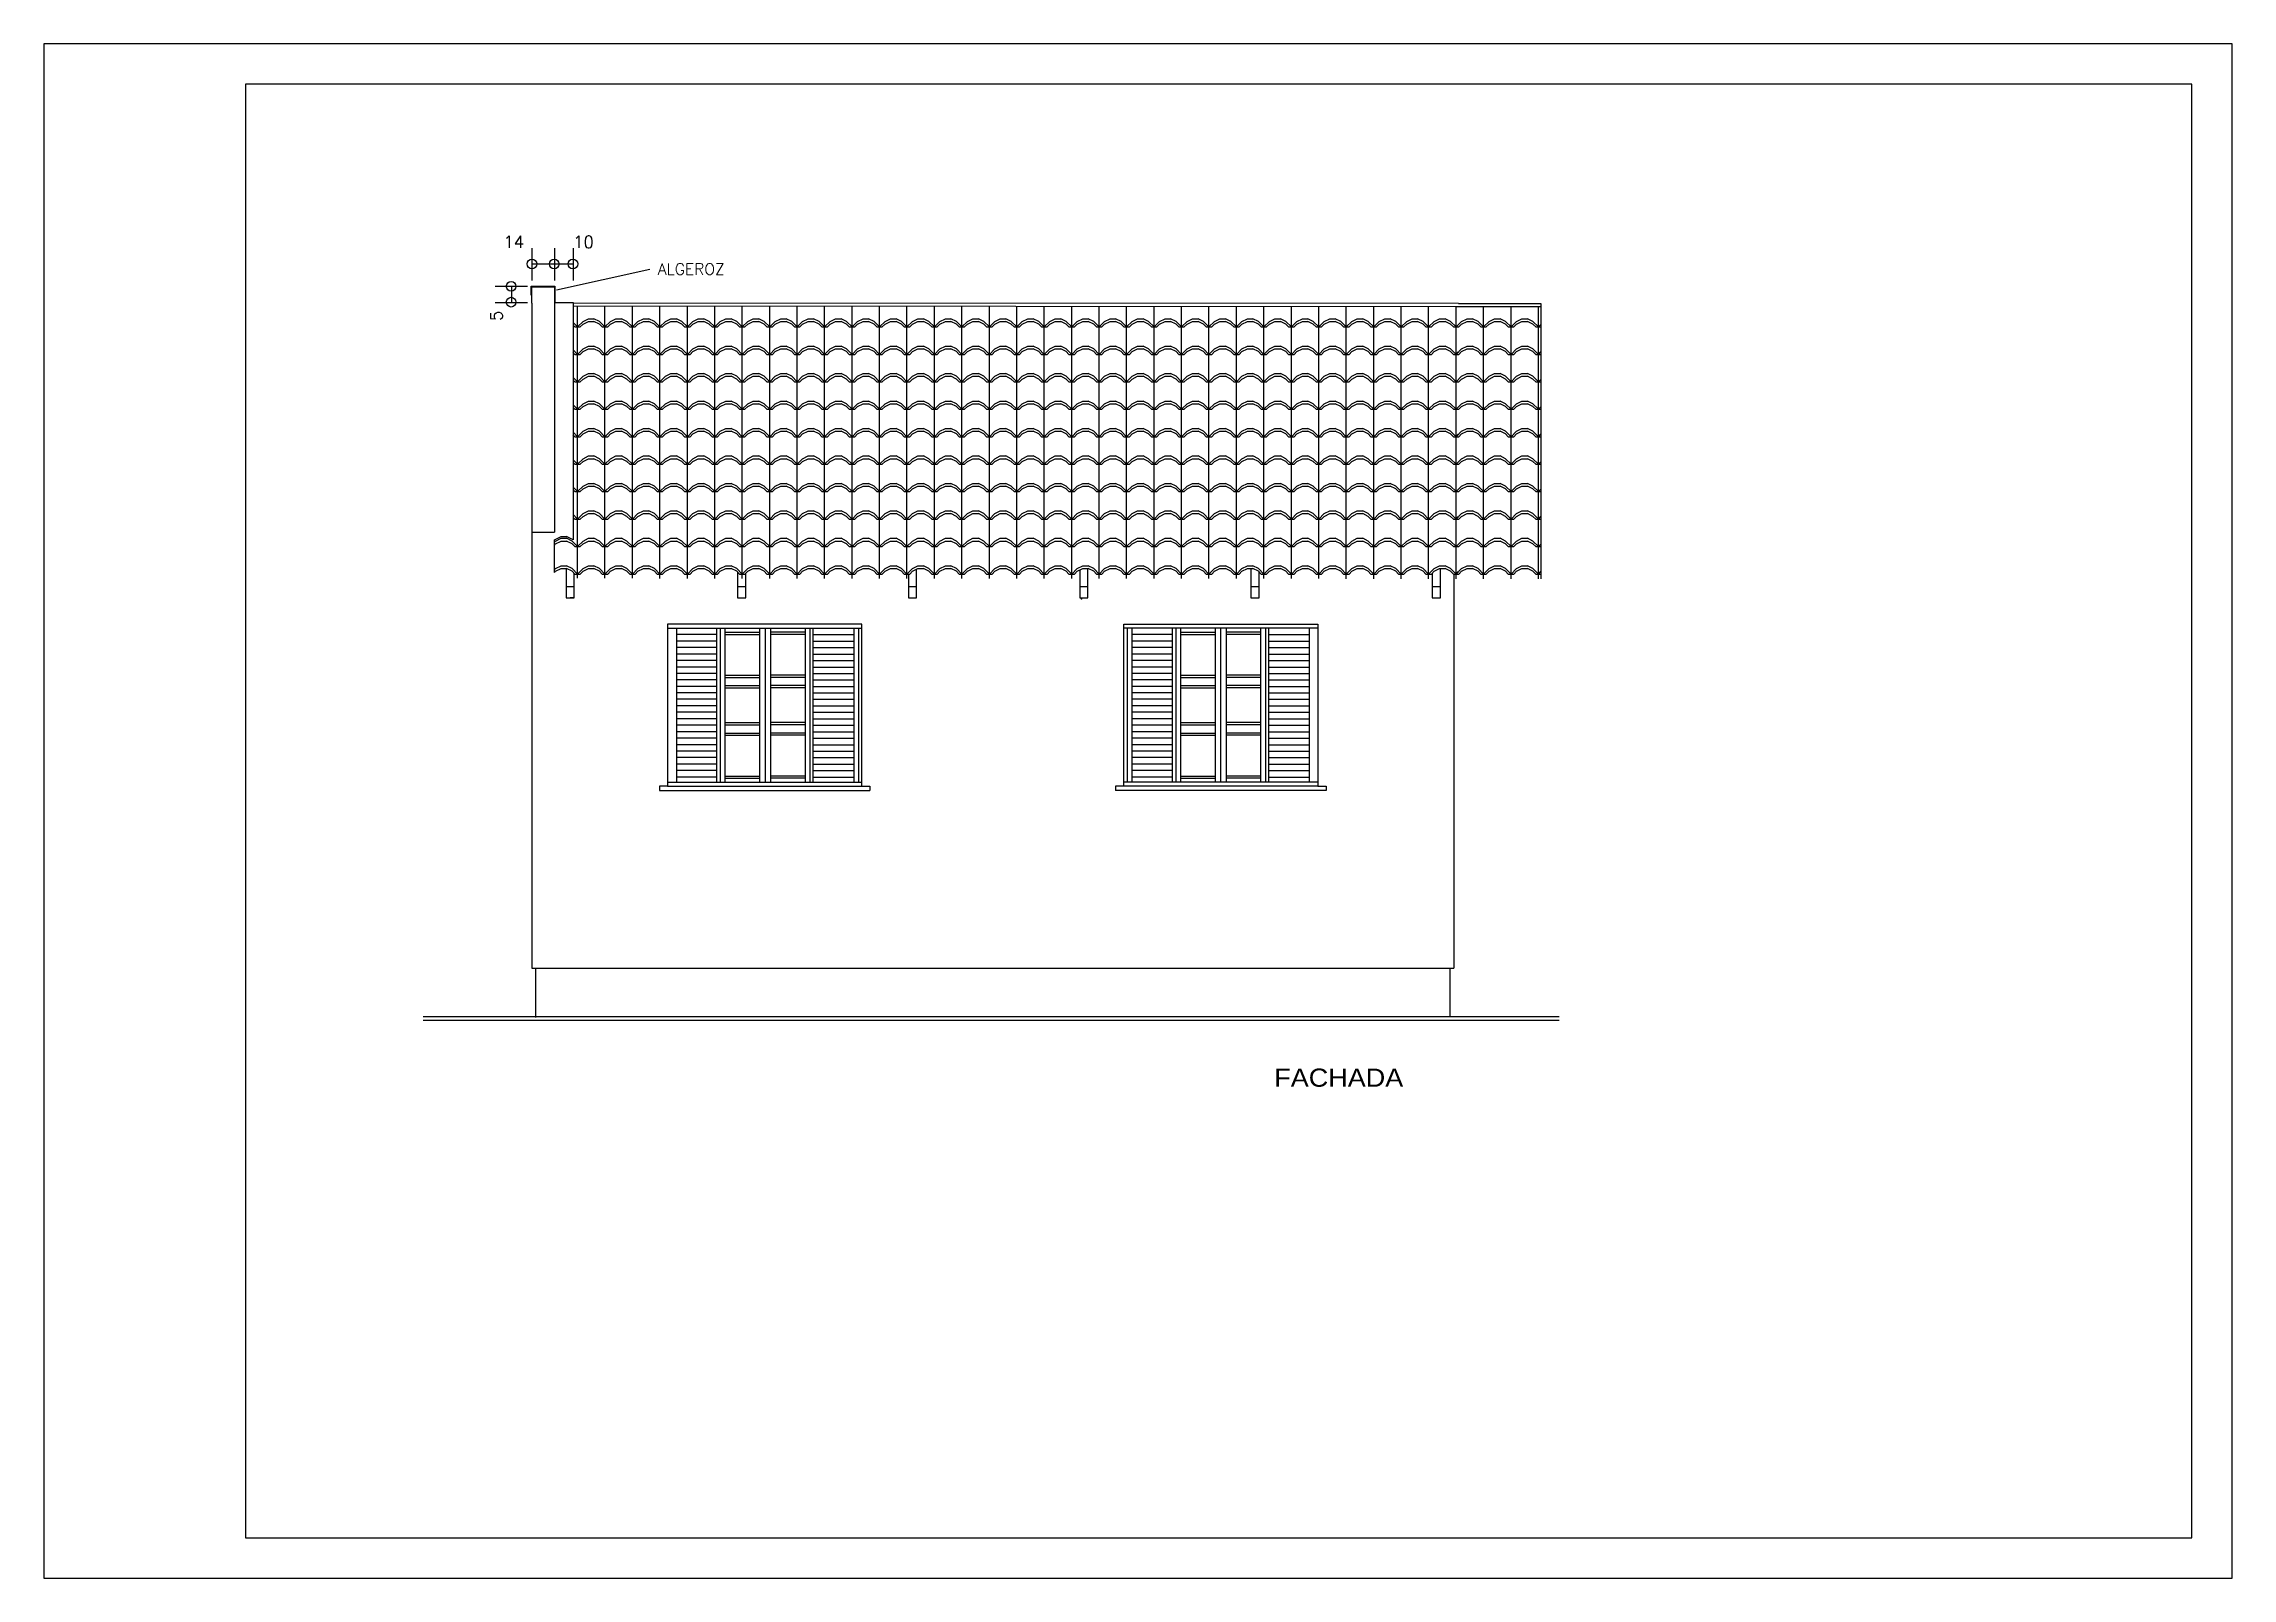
# Model space of a CAD drawing. Extents: x -6702 to 814, y 5971 to 8281.
# Drawn here: x -2035 to -680, y 7322 to 8272 of the extents above; entities that cross this region are included whole.
import ezdxf
from ezdxf.enums import TextEntityAlignment as Align

# ---------------------------------------------------------------- set-up
doc = ezdxf.new("R2010")
doc.units = 0
doc.header["$LTSCALE"] = 30
doc.header["$MEASUREMENT"] = 0
doc.layers.get('0').update_dxf_attribs({"color": 1, "linetype": 'CONTINUOUS'})
for name, color, linetype in [('AUXILIAR', 2, 'CONTINUOUS'), ('COTA', 1, 'CONTINUOUS'), ('ESPEC', 2, 'CONTINUOUS'), ('ESQ_VISTA', 1, 'CONTINUOUS'), ('FOLHA', 7, 'CONTINUOUS'), ('PAREDE', 6, 'CONTINUOUS'), ('PAREDES', 3, 'CONTINUOUS'), ('PROJEÇÃO', 7, 'CONTINUOUS'), ('REG120-160', 4, 'CONTINUOUS'), ('TEXTOS', 2, 'CONTINUOUS')]:
    doc.layers.add(name, color=color, linetype=linetype)
doc.styles.add('REGUA60', font='simplex.shx')
doc.styles.add('REGUA80', font='simplex.shx')
doc.styles.add('ROMAN', font='ROMAN')

msp = doc.modelspace()

# ---------------------------------------------------------------- texts
at = {"color": 2, "linetype": 'ByBlock', "char_height": 7.5, "attachment_point": 5, "style": 'REGUA60'}
for s, insert in [('14', (-1743.754, 8149.137)), ('10', (-1700.581, 8149.137))]:
    msp.add_mtext(s, dxfattribs=dict(at, insert=insert))
at = {"color": 2, "linetype": 'ByBlock', "insert": (-1754.498, 8103.398), "char_height": 7.5, "attachment_point": 5, "rotation": 90, "style": 'REGUA60'}
msp.add_mtext('5', dxfattribs=at)
at = {"layer": 'ESPEC', "style": 'REGUA80'}
msp.add_text('ALGEROZ', height=7, dxfattribs=at).set_placement((-1654.563, 8132.354), align=Align.MIDDLE_LEFT)
at = {"layer": 'TEXTOS', "linetype": 'Continuous', "ltscale": 3.937008, "style": 'ROMAN', "width": 1.111111}
msp.add_text('FACHADA', height=11.25, dxfattribs=at).set_placement((-1272.867, 7626.026))

# ---------------------------------------------------------------- blocks, each defined once
blk = doc.blocks.new('A$C14AD65D4')
at = {"layer": 'ESQ_VISTA', "linetype": 'Continuous', "ltscale": 3.937008}
for p, q in [((5.1, 103, -20), (5.1, 2.8, -20)), ((125.3, 103, -20), (5.1, 103, -20)), ((5.3, 100.6, -20), (125.3, 100.6, -20)), ((35.6, 96.6, -20), (10.4, 96.6, -20)), ((10.5, 100.3, -20), (10.5, 5.3, -20)), ((35.6, 5.3, -20), (35.6, 100.6, -20)), ((37.6, 100.3, -20), (37.6, 5.3, -20)), ((40.6, 100.3, -20), (40.6, 5.3, -20)), ((40.7, 98, -20), (61.9, 98, -20)), ((40.7, 96.7, -20), (61.9, 96.7, -20)), ((62, 100.3, -20), (62, 5.3, -20)), ((62, 100.3, -20), (62, 5.3, -20)), ((65.4, 100.6, -20), (65.4, 5.3, -20)), ((68.8, 100.3, -20), (68.8, 5.3, -20)), ((90.1, 98, -20), (68.9, 98, -20)), ((90.1, 96.7, -20), (68.9, 96.7, -20)), ((90.2, 100.3, -20), (90.2, 5.3, -20)), ((93.2, 100.3, -20), (93.2, 5.3, -20)), ((95.2, 5.3, -20), (95.2, 100.6, -20)), ((95.2, 96.6, -20), (120.4, 96.6, -20)), ((120.3, 100.3, -20), (120.3, 5.3, -20)), ((123.3, 100.3, -20), (123.3, 5.3, -20)), ((125.3, 2.8, -20), (125.3, 103, -20)), ((35.6, 92.5, -20), (10.4, 92.5, -20)), ((35.6, 88.5, -20), (10.4, 88.5, -20)), ((35.6, 84.5, -20), (10.4, 84.5, -20)), ((95.2, 92.5, -20), (120.4, 92.5, -20)), ((95.2, 88.5, -20), (120.4, 88.5, -20)), ((95.2, 84.5, -20), (120.4, 84.5, -20)), ((35.6, 80.5, -20), (10.4, 80.5, -20)), ((35.6, 76.5, -20), (10.4, 76.5, -20)), ((35.6, 72.5, -20), (10.4, 72.5, -20)), ((35.6, 68.5, -20), (10.4, 68.5, -20)), ((40.7, 71.4, -20), (61.9, 71.4, -20)), ((40.7, 70.1, -20), (61.9, 70.1, -20)), ((90.1, 71.4, -20), (68.9, 71.4, -20)), ((90.1, 70.1, -20), (68.9, 70.1, -20)), ((95.2, 80.5, -20), (120.4, 80.5, -20)), ((95.2, 76.5, -20), (120.4, 76.5, -20)), ((95.2, 72.5, -20), (120.4, 72.5, -20)), ((95.2, 68.5, -20), (120.4, 68.5, -20)), ((35.6, 64.5, -20), (10.4, 64.5, -20)), ((35.6, 60.5, -20), (10.4, 60.5, -20)), ((35.6, 56.5, -20), (10.4, 56.5, -20)), ((40.7, 65, -20), (61.9, 65, -20)), ((40.7, 63.6, -20), (61.9, 63.6, -20)), ((90.1, 65, -20), (68.9, 65, -20)), ((90.1, 63.6, -20), (68.9, 63.6, -20)), ((95.2, 64.5, -20), (120.4, 64.5, -20)), ((95.2, 60.5, -20), (120.4, 60.5, -20)), ((95.2, 56.5, -20), (120.4, 56.5, -20)), ((35.6, 52.5, -20), (10.4, 52.5, -20)), ((35.6, 48.5, -20), (10.4, 48.5, -20)), ((35.6, 44.4, -20), (10.4, 44.4, -20)), ((40.7, 42.1, -20), (61.9, 42.1, -20)), ((40.7, 40.8, -20), (61.9, 40.8, -20)), ((90.1, 42.1, -20), (68.9, 42.1, -20)), ((90.1, 40.8, -20), (68.9, 40.8, -20)), ((95.2, 52.5, -20), (120.4, 52.5, -20)), ((95.2, 48.5, -20), (120.4, 48.5, -20)), ((95.2, 44.4, -20), (120.4, 44.4, -20)), ((35.6, 40.4, -20), (10.4, 40.4, -20)), ((35.6, 36.4, -20), (10.4, 36.4, -20)), ((35.6, 32.4, -20), (10.4, 32.4, -20)), ((35.6, 32.4, -20), (10.4, 32.4, -20)), ((35.6, 28.4, -20), (10.4, 28.4, -20)), ((40.7, 35.6, -20), (61.9, 35.6, -20)), ((40.7, 34.3, -20), (61.9, 34.3, -20)), ((90.1, 35.6, -20), (68.9, 35.6, -20)), ((90.1, 34.3, -20), (68.9, 34.3, -20)), ((95.2, 40.4, -20), (120.4, 40.4, -20)), ((95.2, 36.4, -20), (120.4, 36.4, -20)), ((95.2, 32.4, -20), (120.4, 32.4, -20)), ((95.2, 32.4, -20), (120.4, 32.4, -20)), ((95.2, 28.4, -20), (120.4, 28.4, -20)), ((35.6, 24.4, -20), (10.4, 24.4, -20)), ((35.6, 20.4, -20), (10.4, 20.4, -20)), ((35.6, 16.4, -20), (10.4, 16.4, -20)), ((95.2, 24.4, -20), (120.4, 24.4, -20)), ((95.2, 20.4, -20), (120.4, 20.4, -20)), ((95.2, 16.4, -20), (120.4, 16.4, -20)), ((0, 2.8, -20), (0, 0, -20)), ((0, 2.8, -20), (0, 0, -20)), ((5.1, 2.8, -20), (0, 2.8, -20)), ((5.1, 2.8, -20), (125.3, 2.8, -20)), ((5.3, 5.3, -20), (125.3, 5.3, -20)), ((35.6, 12.4, -20), (10.4, 12.4, -20)), ((35.6, 8.4, -20), (10.4, 8.4, -20)), ((40.7, 8.9, -20), (61.9, 8.9, -20)), ((40.7, 7.6, -20), (61.9, 7.6, -20)), ((90.1, 8.9, -20), (68.9, 8.9, -20)), ((90.1, 7.6, -20), (68.9, 7.6, -20)), ((95.2, 12.4, -20), (120.4, 12.4, -20)), ((95.2, 8.4, -20), (120.4, 8.4, -20)), ((125.3, 2.8, -20), (130.4, 2.8, -20)), ((130.4, 2.8, -20), (130.4, 0, -20)), ((0, 0, -20), (130.4, 0, -20))]:
    blk.add_line(p, q, dxfattribs=at)

# ---------------------------------------------------------------- linework, layer by layer
at = {"layer": 'AUXILIAR', "color": 211, "linetype": 'Continuous', "ltscale": 3.937008}
for p, q in [((-1799.951, 7669.419), (-1096.413, 7669.419)), ((-1799.951, 7667.319), (-1096.413, 7667.319))]:
    msp.add_line(p, q, dxfattribs=at)
at = {"layer": 'COTA', "linetype": 'ByBlock'}
for p, q in [((-1732.635, 8145.326), (-1732.635, 8125.326)), ((-1718.635, 8145.326), (-1718.635, 8125.326)), ((-1707.056, 8145.326), (-1707.056, 8125.326)), ((-1718.635, 8135.326), (-1732.635, 8135.326)), ((-1707.056, 8135.326), (-1718.635, 8135.326)), ((-1755.203, 8121.733), (-1735.203, 8121.733)), ((-1745.203, 8121.733), (-1745.203, 8111.738)), ((-1755.203, 8111.738), (-1735.203, 8111.738))]:
    msp.add_line(p, q, dxfattribs=at)
at = {"layer": 'COTA'}
for p, q in [((-1732.635, 8111.301), (-1732.635, 8111.401)), ((-1158.741, 8111.016), (-1707.056, 8111.288)), ((-1158.742, 8109.016), (-1707.056, 8109.288)), ((-1704.28, 8096.517), (-1704.28, 8109.287)), ((-1687.28, 8096.517), (-1687.28, 8109.279)), ((-1670.28, 8096.517), (-1670.28, 8109.27)), ((-1653.28, 8096.517), (-1653.28, 8109.262)), ((-1636.28, 8096.517), (-1636.28, 8109.253)), ((-1619.28, 8096.517), (-1619.28, 8109.245)), ((-1602.28, 8096.517), (-1602.28, 8109.236)), ((-1585.28, 8096.517), (-1585.28, 8109.228)), ((-1568.28, 8096.517), (-1568.28, 8109.219)), ((-1551.28, 8096.517), (-1551.28, 8109.211)), ((-1534.28, 8096.517), (-1534.28, 8109.203)), ((-1517.28, 8096.517), (-1517.28, 8109.194)), ((-1500.28, 8096.517), (-1500.28, 8109.186)), ((-1483.28, 8096.517), (-1483.28, 8109.177)), ((-1466.28, 8096.517), (-1466.28, 8109.169)), ((-1449.28, 8096.517), (-1449.28, 8109.16)), ((-1432.28, 8096.517), (-1432.28, 8109.152)), ((-1415.28, 8096.517), (-1415.28, 8109.143)), ((-1398.28, 8096.517), (-1398.28, 8109.135)), ((-1381.28, 8096.517), (-1381.28, 8109.126)), ((-1364.28, 8096.517), (-1364.28, 8109.118)), ((-1347.28, 8096.517), (-1347.28, 8109.109)), ((-1330.28, 8096.517), (-1330.28, 8109.101)), ((-1313.28, 8096.517), (-1313.28, 8109.093)), ((-1296.28, 8096.517), (-1296.28, 8109.084)), ((-1279.28, 8096.517), (-1279.28, 8109.076)), ((-1262.28, 8096.517), (-1262.28, 8109.067)), ((-1245.28, 8096.517), (-1245.28, 8109.059)), ((-1228.28, 8096.517), (-1228.28, 8109.05)), ((-1211.28, 8096.517), (-1211.28, 8109.042)), ((-1194.28, 8096.517), (-1194.28, 8109.033)), ((-1177.28, 8096.517), (-1177.28, 8109.025)), ((-1107.742, 8109.016), (-1160.28, 8109.042)), ((-1160.28, 8096.517), (-1160.28, 8109.042)), ((-1160.28, 8096.517), (-1160.28, 8109.016)), ((-1158.741, 8111.016), (-1107.742, 8111.016)), ((-1143.28, 8096.517), (-1143.28, 8109.033)), ((-1126.28, 8096.517), (-1126.28, 8109.025)), ((-1109.28, 8096.517), (-1109.28, 8109.016)), ((-1107.742, 8111.016), (-1107.742, 7940.59)), ((-1704.28, 8096.517), (-1707.056, 8099.294)), ((-1705.98, 8096.517), (-1707.056, 8097.594)), ((-1705.98, 8096.517), (-1702.58, 8096.517)), ((-1704.28, 8096.517), (-1700.88, 8099.917)), ((-1704.28, 8079.517), (-1704.28, 8096.517)), ((-1702.58, 8096.517), (-1700.88, 8098.217)), ((-1700.88, 8099.917), (-1697.48, 8101.617)), ((-1700.88, 8098.217), (-1697.48, 8099.917)), ((-1697.48, 8101.617), (-1694.08, 8101.617)), ((-1697.48, 8099.917), (-1694.08, 8099.917)), ((-1690.68, 8099.917), (-1694.08, 8101.617)), ((-1690.68, 8098.217), (-1694.08, 8099.917)), ((-1687.28, 8096.517), (-1690.68, 8099.917)), ((-1688.98, 8096.517), (-1690.68, 8098.217)), ((-1688.98, 8096.517), (-1685.58, 8096.517)), ((-1687.28, 8096.517), (-1683.88, 8099.917)), ((-1687.28, 8079.517), (-1687.28, 8096.517)), ((-1685.58, 8096.517), (-1683.88, 8098.217)), ((-1683.88, 8099.917), (-1680.48, 8101.617)), ((-1683.88, 8098.217), (-1680.48, 8099.917)), ((-1680.48, 8101.617), (-1677.08, 8101.617)), ((-1680.48, 8099.917), (-1677.08, 8099.917)), ((-1673.68, 8099.917), (-1677.08, 8101.617)), ((-1673.68, 8098.217), (-1677.08, 8099.917)), ((-1670.28, 8096.517), (-1673.68, 8099.917)), ((-1671.98, 8096.517), (-1673.68, 8098.217)), ((-1671.98, 8096.517), (-1668.58, 8096.517)), ((-1670.28, 8096.517), (-1666.88, 8099.917)), ((-1670.28, 8079.517), (-1670.28, 8096.517)), ((-1668.58, 8096.517), (-1666.88, 8098.217)), ((-1666.88, 8099.917), (-1663.48, 8101.617)), ((-1666.88, 8098.217), (-1663.48, 8099.917)), ((-1663.48, 8101.617), (-1660.08, 8101.617)), ((-1663.48, 8099.917), (-1660.08, 8099.917)), ((-1656.68, 8099.917), (-1660.08, 8101.617)), ((-1656.68, 8098.217), (-1660.08, 8099.917)), ((-1653.28, 8096.517), (-1656.68, 8099.917)), ((-1654.98, 8096.517), (-1656.68, 8098.217)), ((-1654.98, 8096.517), (-1651.58, 8096.517)), ((-1653.28, 8096.517), (-1649.88, 8099.917)), ((-1653.28, 8079.517), (-1653.28, 8096.517)), ((-1651.58, 8096.517), (-1649.88, 8098.217)), ((-1649.88, 8099.917), (-1646.48, 8101.617)), ((-1649.88, 8098.217), (-1646.48, 8099.917)), ((-1646.48, 8101.617), (-1643.08, 8101.617)), ((-1646.48, 8099.917), (-1643.08, 8099.917)), ((-1639.68, 8099.917), (-1643.08, 8101.617)), ((-1639.68, 8098.217), (-1643.08, 8099.917)), ((-1636.28, 8096.517), (-1639.68, 8099.917)), ((-1637.98, 8096.517), (-1639.68, 8098.217)), ((-1637.98, 8096.517), (-1634.58, 8096.517)), ((-1636.28, 8096.517), (-1632.88, 8099.917)), ((-1636.28, 8079.517), (-1636.28, 8096.517)), ((-1634.58, 8096.517), (-1632.88, 8098.217)), ((-1632.88, 8099.917), (-1629.48, 8101.617)), ((-1632.88, 8098.217), (-1629.48, 8099.917)), ((-1629.48, 8101.617), (-1626.08, 8101.617)), ((-1629.48, 8099.917), (-1626.08, 8099.917)), ((-1622.68, 8099.917), (-1626.08, 8101.617)), ((-1622.68, 8098.217), (-1626.08, 8099.917)), ((-1619.28, 8096.517), (-1622.68, 8099.917)), ((-1620.98, 8096.517), (-1622.68, 8098.217)), ((-1620.98, 8096.517), (-1617.58, 8096.517)), ((-1619.28, 8096.517), (-1615.88, 8099.917)), ((-1619.28, 8079.517), (-1619.28, 8096.517)), ((-1617.58, 8096.517), (-1615.88, 8098.217)), ((-1615.88, 8099.917), (-1612.48, 8101.617)), ((-1615.88, 8098.217), (-1612.48, 8099.917)), ((-1612.48, 8101.617), (-1609.08, 8101.617)), ((-1612.48, 8099.917), (-1609.08, 8099.917)), ((-1605.68, 8099.917), (-1609.08, 8101.617)), ((-1605.68, 8098.217), (-1609.08, 8099.917)), ((-1602.28, 8096.517), (-1605.68, 8099.917)), ((-1603.98, 8096.517), (-1605.68, 8098.217)), ((-1603.98, 8096.517), (-1600.58, 8096.517)), ((-1602.28, 8096.517), (-1598.88, 8099.917)), ((-1602.28, 8079.517), (-1602.28, 8096.517)), ((-1600.58, 8096.517), (-1598.88, 8098.217)), ((-1598.88, 8099.917), (-1595.48, 8101.617)), ((-1598.88, 8098.217), (-1595.48, 8099.917)), ((-1595.48, 8101.617), (-1592.08, 8101.617)), ((-1595.48, 8099.917), (-1592.08, 8099.917)), ((-1588.68, 8099.917), (-1592.08, 8101.617)), ((-1588.68, 8098.217), (-1592.08, 8099.917)), ((-1585.28, 8096.517), (-1588.68, 8099.917)), ((-1586.98, 8096.517), (-1588.68, 8098.217)), ((-1586.98, 8096.517), (-1583.58, 8096.517)), ((-1585.28, 8096.517), (-1581.88, 8099.917)), ((-1585.28, 8079.517), (-1585.28, 8096.517)), ((-1583.58, 8096.517), (-1581.88, 8098.217)), ((-1581.88, 8099.917), (-1578.48, 8101.617)), ((-1581.88, 8098.217), (-1578.48, 8099.917)), ((-1578.48, 8101.617), (-1575.08, 8101.617)), ((-1578.48, 8099.917), (-1575.08, 8099.917)), ((-1571.68, 8099.917), (-1575.08, 8101.617)), ((-1571.68, 8098.217), (-1575.08, 8099.917)), ((-1568.28, 8096.517), (-1571.68, 8099.917)), ((-1569.98, 8096.517), (-1571.68, 8098.217)), ((-1569.98, 8096.517), (-1566.58, 8096.517)), ((-1568.28, 8096.517), (-1564.88, 8099.917)), ((-1568.28, 8079.517), (-1568.28, 8096.517)), ((-1566.58, 8096.517), (-1564.88, 8098.217)), ((-1564.88, 8099.917), (-1561.48, 8101.617)), ((-1564.88, 8098.217), (-1561.48, 8099.917)), ((-1561.48, 8101.617), (-1558.08, 8101.617)), ((-1561.48, 8099.917), (-1558.08, 8099.917)), ((-1554.68, 8099.917), (-1558.08, 8101.617)), ((-1554.68, 8098.217), (-1558.08, 8099.917)), ((-1551.28, 8096.517), (-1554.68, 8099.917)), ((-1552.98, 8096.517), (-1554.68, 8098.217)), ((-1552.98, 8096.517), (-1549.58, 8096.517)), ((-1551.28, 8096.517), (-1547.88, 8099.917)), ((-1551.28, 8079.517), (-1551.28, 8096.517)), ((-1549.58, 8096.517), (-1547.88, 8098.217)), ((-1547.88, 8099.917), (-1544.48, 8101.617)), ((-1547.88, 8098.217), (-1544.48, 8099.917)), ((-1544.48, 8101.617), (-1541.08, 8101.617)), ((-1544.48, 8099.917), (-1541.08, 8099.917)), ((-1537.68, 8099.917), (-1541.08, 8101.617)), ((-1537.68, 8098.217), (-1541.08, 8099.917)), ((-1534.28, 8096.517), (-1537.68, 8099.917)), ((-1535.98, 8096.517), (-1537.68, 8098.217)), ((-1535.98, 8096.517), (-1532.58, 8096.517)), ((-1534.28, 8096.517), (-1530.88, 8099.917)), ((-1534.28, 8079.517), (-1534.28, 8096.517)), ((-1532.58, 8096.517), (-1530.88, 8098.217)), ((-1530.88, 8099.917), (-1527.48, 8101.617)), ((-1530.88, 8098.217), (-1527.48, 8099.917)), ((-1527.48, 8101.617), (-1524.08, 8101.617)), ((-1527.48, 8099.917), (-1524.08, 8099.917)), ((-1520.68, 8099.917), (-1524.08, 8101.617)), ((-1520.68, 8098.217), (-1524.08, 8099.917)), ((-1517.28, 8096.517), (-1520.68, 8099.917)), ((-1518.98, 8096.517), (-1520.68, 8098.217)), ((-1518.98, 8096.517), (-1515.58, 8096.517)), ((-1517.28, 8096.517), (-1513.88, 8099.917)), ((-1517.28, 8079.517), (-1517.28, 8096.517)), ((-1515.58, 8096.517), (-1513.88, 8098.217)), ((-1513.88, 8099.917), (-1510.48, 8101.617)), ((-1513.88, 8098.217), (-1510.48, 8099.917)), ((-1510.48, 8101.617), (-1507.08, 8101.617)), ((-1510.48, 8099.917), (-1507.08, 8099.917)), ((-1503.68, 8099.917), (-1507.08, 8101.617)), ((-1503.68, 8098.217), (-1507.08, 8099.917)), ((-1500.28, 8096.517), (-1503.68, 8099.917)), ((-1501.98, 8096.517), (-1503.68, 8098.217)), ((-1501.98, 8096.517), (-1498.58, 8096.517)), ((-1500.28, 8096.517), (-1496.88, 8099.917)), ((-1500.28, 8079.517), (-1500.28, 8096.517)), ((-1498.58, 8096.517), (-1496.88, 8098.217)), ((-1496.88, 8099.917), (-1493.48, 8101.617)), ((-1496.88, 8098.217), (-1493.48, 8099.917)), ((-1493.48, 8101.617), (-1490.08, 8101.617)), ((-1493.48, 8099.917), (-1490.08, 8099.917)), ((-1486.68, 8099.917), (-1490.08, 8101.617)), ((-1486.68, 8098.217), (-1490.08, 8099.917)), ((-1483.28, 8096.517), (-1486.68, 8099.917)), ((-1484.98, 8096.517), (-1486.68, 8098.217)), ((-1484.98, 8096.517), (-1481.58, 8096.517)), ((-1483.28, 8096.517), (-1479.88, 8099.917)), ((-1483.28, 8079.517), (-1483.28, 8096.517)), ((-1481.58, 8096.517), (-1479.88, 8098.217)), ((-1479.88, 8099.917), (-1476.48, 8101.617)), ((-1479.88, 8098.217), (-1476.48, 8099.917)), ((-1476.48, 8101.617), (-1473.08, 8101.617)), ((-1476.48, 8099.917), (-1473.08, 8099.917)), ((-1469.68, 8099.917), (-1473.08, 8101.617)), ((-1469.68, 8098.217), (-1473.08, 8099.917)), ((-1466.28, 8096.517), (-1469.68, 8099.917)), ((-1467.98, 8096.517), (-1469.68, 8098.217)), ((-1467.98, 8096.517), (-1464.58, 8096.517)), ((-1466.28, 8096.517), (-1462.88, 8099.917)), ((-1466.28, 8079.517), (-1466.28, 8096.517)), ((-1464.58, 8096.517), (-1462.88, 8098.217)), ((-1462.88, 8099.917), (-1459.48, 8101.617)), ((-1462.88, 8098.217), (-1459.48, 8099.917)), ((-1459.48, 8101.617), (-1456.08, 8101.617)), ((-1459.48, 8099.917), (-1456.08, 8099.917)), ((-1452.68, 8099.917), (-1456.08, 8101.617)), ((-1452.68, 8098.217), (-1456.08, 8099.917)), ((-1449.28, 8096.517), (-1452.68, 8099.917)), ((-1450.98, 8096.517), (-1452.68, 8098.217)), ((-1450.98, 8096.517), (-1447.58, 8096.517)), ((-1449.28, 8096.517), (-1445.88, 8099.917)), ((-1449.28, 8079.517), (-1449.28, 8096.517)), ((-1447.58, 8096.517), (-1445.88, 8098.217)), ((-1445.88, 8099.917), (-1442.48, 8101.617)), ((-1445.88, 8098.217), (-1442.48, 8099.917)), ((-1442.48, 8101.617), (-1439.08, 8101.617)), ((-1442.48, 8099.917), (-1439.08, 8099.917)), ((-1435.68, 8099.917), (-1439.08, 8101.617)), ((-1435.68, 8098.217), (-1439.08, 8099.917)), ((-1432.28, 8096.517), (-1435.68, 8099.917)), ((-1433.98, 8096.517), (-1435.68, 8098.217)), ((-1433.98, 8096.517), (-1430.58, 8096.517)), ((-1432.28, 8096.517), (-1428.88, 8099.917)), ((-1432.28, 8079.517), (-1432.28, 8096.517)), ((-1430.58, 8096.517), (-1428.88, 8098.217)), ((-1428.88, 8099.917), (-1425.48, 8101.617)), ((-1428.88, 8098.217), (-1425.48, 8099.917)), ((-1425.48, 8101.617), (-1422.08, 8101.617)), ((-1425.48, 8099.917), (-1422.08, 8099.917)), ((-1418.68, 8099.917), (-1422.08, 8101.617)), ((-1418.68, 8098.217), (-1422.08, 8099.917)), ((-1415.28, 8096.517), (-1418.68, 8099.917)), ((-1416.98, 8096.517), (-1418.68, 8098.217)), ((-1416.98, 8096.517), (-1413.58, 8096.517)), ((-1415.28, 8096.517), (-1411.88, 8099.917)), ((-1415.28, 8079.517), (-1415.28, 8096.517)), ((-1413.58, 8096.517), (-1411.88, 8098.217)), ((-1411.88, 8099.917), (-1408.48, 8101.617)), ((-1411.88, 8098.217), (-1408.48, 8099.917)), ((-1408.48, 8101.617), (-1405.08, 8101.617)), ((-1408.48, 8099.917), (-1405.08, 8099.917)), ((-1401.68, 8099.917), (-1405.08, 8101.617)), ((-1401.68, 8098.217), (-1405.08, 8099.917)), ((-1398.28, 8096.517), (-1401.68, 8099.917)), ((-1399.98, 8096.517), (-1401.68, 8098.217)), ((-1399.98, 8096.517), (-1396.58, 8096.517)), ((-1398.28, 8096.517), (-1394.88, 8099.917)), ((-1398.28, 8079.517), (-1398.28, 8096.517)), ((-1396.58, 8096.517), (-1394.88, 8098.217)), ((-1394.88, 8099.917), (-1391.48, 8101.617)), ((-1394.88, 8098.217), (-1391.48, 8099.917)), ((-1391.48, 8101.617), (-1388.08, 8101.617)), ((-1391.48, 8099.917), (-1388.08, 8099.917)), ((-1384.68, 8099.917), (-1388.08, 8101.617)), ((-1384.68, 8098.217), (-1388.08, 8099.917)), ((-1381.28, 8096.517), (-1384.68, 8099.917)), ((-1382.98, 8096.517), (-1384.68, 8098.217)), ((-1382.98, 8096.517), (-1379.58, 8096.517)), ((-1381.28, 8096.517), (-1377.88, 8099.917)), ((-1381.28, 8079.517), (-1381.28, 8096.517)), ((-1379.58, 8096.517), (-1377.88, 8098.217)), ((-1377.88, 8099.917), (-1374.48, 8101.617)), ((-1377.88, 8098.217), (-1374.48, 8099.917)), ((-1374.48, 8101.617), (-1371.08, 8101.617)), ((-1374.48, 8099.917), (-1371.08, 8099.917)), ((-1367.68, 8099.917), (-1371.08, 8101.617)), ((-1367.68, 8098.217), (-1371.08, 8099.917)), ((-1364.28, 8096.517), (-1367.68, 8099.917)), ((-1365.98, 8096.517), (-1367.68, 8098.217)), ((-1365.98, 8096.517), (-1362.58, 8096.517)), ((-1364.28, 8096.517), (-1360.88, 8099.917)), ((-1364.28, 8079.517), (-1364.28, 8096.517)), ((-1362.58, 8096.517), (-1360.88, 8098.217)), ((-1360.88, 8099.917), (-1357.48, 8101.617)), ((-1360.88, 8098.217), (-1357.48, 8099.917)), ((-1357.48, 8101.617), (-1354.08, 8101.617)), ((-1357.48, 8099.917), (-1354.08, 8099.917)), ((-1350.68, 8099.917), (-1354.08, 8101.617)), ((-1350.68, 8098.217), (-1354.08, 8099.917)), ((-1347.28, 8096.517), (-1350.68, 8099.917)), ((-1348.98, 8096.517), (-1350.68, 8098.217)), ((-1348.98, 8096.517), (-1345.58, 8096.517)), ((-1347.28, 8096.517), (-1343.88, 8099.917)), ((-1347.28, 8079.517), (-1347.28, 8096.517)), ((-1345.58, 8096.517), (-1343.88, 8098.217)), ((-1343.88, 8099.917), (-1340.48, 8101.617)), ((-1343.88, 8098.217), (-1340.48, 8099.917)), ((-1340.48, 8101.617), (-1337.08, 8101.617)), ((-1340.48, 8099.917), (-1337.08, 8099.917)), ((-1333.68, 8099.917), (-1337.08, 8101.617)), ((-1333.68, 8098.217), (-1337.08, 8099.917)), ((-1330.28, 8096.517), (-1333.68, 8099.917)), ((-1331.98, 8096.517), (-1333.68, 8098.217)), ((-1331.98, 8096.517), (-1328.58, 8096.517)), ((-1330.28, 8096.517), (-1326.88, 8099.917)), ((-1330.28, 8079.517), (-1330.28, 8096.517)), ((-1328.58, 8096.517), (-1326.88, 8098.217)), ((-1326.88, 8099.917), (-1323.48, 8101.617)), ((-1326.88, 8098.217), (-1323.48, 8099.917)), ((-1323.48, 8101.617), (-1320.08, 8101.617)), ((-1323.48, 8099.917), (-1320.08, 8099.917)), ((-1316.68, 8099.917), (-1320.08, 8101.617)), ((-1316.68, 8098.217), (-1320.08, 8099.917)), ((-1313.28, 8096.517), (-1316.68, 8099.917)), ((-1314.98, 8096.517), (-1316.68, 8098.217)), ((-1314.98, 8096.517), (-1311.58, 8096.517)), ((-1313.28, 8096.517), (-1309.88, 8099.917)), ((-1313.28, 8079.517), (-1313.28, 8096.517)), ((-1311.58, 8096.517), (-1309.88, 8098.217)), ((-1309.88, 8099.917), (-1306.48, 8101.617)), ((-1309.88, 8098.217), (-1306.48, 8099.917)), ((-1306.48, 8101.617), (-1303.08, 8101.617)), ((-1306.48, 8099.917), (-1303.08, 8099.917)), ((-1299.68, 8099.917), (-1303.08, 8101.617)), ((-1299.68, 8098.217), (-1303.08, 8099.917)), ((-1296.28, 8096.517), (-1299.68, 8099.917)), ((-1297.98, 8096.517), (-1299.68, 8098.217)), ((-1297.98, 8096.517), (-1294.58, 8096.517)), ((-1296.28, 8096.517), (-1292.88, 8099.917)), ((-1296.28, 8079.517), (-1296.28, 8096.517)), ((-1294.58, 8096.517), (-1292.88, 8098.217)), ((-1292.88, 8099.917), (-1289.48, 8101.617)), ((-1292.88, 8098.217), (-1289.48, 8099.917)), ((-1289.48, 8101.617), (-1286.08, 8101.617)), ((-1289.48, 8099.917), (-1286.08, 8099.917)), ((-1282.68, 8099.917), (-1286.08, 8101.617)), ((-1282.68, 8098.217), (-1286.08, 8099.917)), ((-1279.28, 8096.517), (-1282.68, 8099.917)), ((-1280.98, 8096.517), (-1282.68, 8098.217)), ((-1280.98, 8096.517), (-1277.58, 8096.517)), ((-1279.28, 8096.517), (-1275.88, 8099.917)), ((-1279.28, 8079.517), (-1279.28, 8096.517)), ((-1277.58, 8096.517), (-1275.88, 8098.217)), ((-1275.88, 8099.917), (-1272.48, 8101.617)), ((-1275.88, 8098.217), (-1272.48, 8099.917)), ((-1272.48, 8101.617), (-1269.08, 8101.617)), ((-1272.48, 8099.917), (-1269.08, 8099.917)), ((-1265.68, 8099.917), (-1269.08, 8101.617)), ((-1265.68, 8098.217), (-1269.08, 8099.917)), ((-1262.28, 8096.517), (-1265.68, 8099.917)), ((-1263.98, 8096.517), (-1265.68, 8098.217)), ((-1263.98, 8096.517), (-1260.58, 8096.517)), ((-1262.28, 8096.517), (-1258.88, 8099.917)), ((-1262.28, 8079.517), (-1262.28, 8096.517)), ((-1260.58, 8096.517), (-1258.88, 8098.217)), ((-1258.88, 8099.917), (-1255.48, 8101.617)), ((-1258.88, 8098.217), (-1255.48, 8099.917)), ((-1255.48, 8101.617), (-1252.08, 8101.617)), ((-1255.48, 8099.917), (-1252.08, 8099.917)), ((-1248.68, 8099.917), (-1252.08, 8101.617)), ((-1248.68, 8098.217), (-1252.08, 8099.917)), ((-1245.28, 8096.517), (-1248.68, 8099.917)), ((-1246.98, 8096.517), (-1248.68, 8098.217)), ((-1246.98, 8096.517), (-1243.58, 8096.517)), ((-1245.28, 8096.517), (-1241.88, 8099.917)), ((-1245.28, 8079.517), (-1245.28, 8096.517)), ((-1243.58, 8096.517), (-1241.88, 8098.217)), ((-1241.88, 8099.917), (-1238.48, 8101.617)), ((-1241.88, 8098.217), (-1238.48, 8099.917)), ((-1238.48, 8101.617), (-1235.08, 8101.617)), ((-1238.48, 8099.917), (-1235.08, 8099.917)), ((-1231.68, 8099.917), (-1235.08, 8101.617)), ((-1231.68, 8098.217), (-1235.08, 8099.917)), ((-1228.28, 8096.517), (-1231.68, 8099.917)), ((-1229.98, 8096.517), (-1231.68, 8098.217)), ((-1229.98, 8096.517), (-1226.58, 8096.517)), ((-1228.28, 8096.517), (-1224.88, 8099.917)), ((-1228.28, 8079.517), (-1228.28, 8096.517)), ((-1226.58, 8096.517), (-1224.88, 8098.217)), ((-1224.88, 8099.917), (-1221.48, 8101.617)), ((-1224.88, 8098.217), (-1221.48, 8099.917)), ((-1221.48, 8101.617), (-1218.08, 8101.617)), ((-1221.48, 8099.917), (-1218.08, 8099.917)), ((-1214.68, 8099.917), (-1218.08, 8101.617)), ((-1214.68, 8098.217), (-1218.08, 8099.917)), ((-1211.28, 8096.517), (-1214.68, 8099.917)), ((-1212.98, 8096.517), (-1214.68, 8098.217)), ((-1212.98, 8096.517), (-1209.58, 8096.517)), ((-1211.28, 8096.517), (-1207.88, 8099.917)), ((-1211.28, 8079.517), (-1211.28, 8096.517)), ((-1209.58, 8096.517), (-1207.88, 8098.217)), ((-1207.88, 8099.917), (-1204.48, 8101.617)), ((-1207.88, 8098.217), (-1204.48, 8099.917)), ((-1204.48, 8101.617), (-1201.08, 8101.617)), ((-1204.48, 8099.917), (-1201.08, 8099.917)), ((-1197.68, 8099.917), (-1201.08, 8101.617)), ((-1197.68, 8098.217), (-1201.08, 8099.917)), ((-1194.28, 8096.517), (-1197.68, 8099.917)), ((-1195.98, 8096.517), (-1197.68, 8098.217)), ((-1195.98, 8096.517), (-1192.58, 8096.517)), ((-1194.28, 8096.517), (-1190.88, 8099.917)), ((-1194.28, 8079.517), (-1194.28, 8096.517)), ((-1192.58, 8096.517), (-1190.88, 8098.217)), ((-1190.88, 8099.917), (-1187.48, 8101.617)), ((-1190.88, 8098.217), (-1187.48, 8099.917)), ((-1187.48, 8101.617), (-1184.08, 8101.617)), ((-1187.48, 8099.917), (-1184.08, 8099.917)), ((-1180.68, 8099.917), (-1184.08, 8101.617)), ((-1180.68, 8098.217), (-1184.08, 8099.917)), ((-1177.28, 8096.517), (-1180.68, 8099.917)), ((-1178.98, 8096.517), (-1180.68, 8098.217)), ((-1178.98, 8096.517), (-1175.58, 8096.517)), ((-1177.28, 8096.517), (-1173.88, 8099.917)), ((-1177.28, 8079.517), (-1177.28, 8096.517)), ((-1175.58, 8096.517), (-1173.88, 8098.217)), ((-1173.88, 8099.917), (-1170.48, 8101.617)), ((-1173.88, 8098.217), (-1170.48, 8099.917)), ((-1170.48, 8101.617), (-1167.08, 8101.617)), ((-1170.48, 8099.917), (-1167.08, 8099.917)), ((-1163.68, 8099.917), (-1167.08, 8101.617)), ((-1163.68, 8098.217), (-1167.08, 8099.917)), ((-1160.28, 8096.517), (-1163.68, 8099.917)), ((-1161.98, 8096.517), (-1163.68, 8098.217)), ((-1161.98, 8096.517), (-1158.742, 8096.517)), ((-1160.28, 8096.517), (-1156.88, 8099.917)), ((-1160.28, 8096.517), (-1158.742, 8098.055)), ((-1160.28, 8096.517), (-1158.58, 8096.517)), ((-1160.28, 8079.517), (-1160.28, 8096.517)), ((-1160.28, 8079.517), (-1160.28, 8096.517)), ((-1158.58, 8096.517), (-1156.88, 8098.217)), ((-1156.88, 8099.917), (-1153.48, 8101.617)), ((-1156.88, 8098.217), (-1153.48, 8099.917)), ((-1153.48, 8101.617), (-1150.08, 8101.617)), ((-1153.48, 8099.917), (-1150.08, 8099.917)), ((-1146.68, 8099.917), (-1150.08, 8101.617)), ((-1146.68, 8098.217), (-1150.08, 8099.917)), ((-1143.28, 8096.517), (-1146.68, 8099.917)), ((-1144.98, 8096.517), (-1146.68, 8098.217)), ((-1144.98, 8096.517), (-1141.58, 8096.517)), ((-1143.28, 8096.517), (-1139.88, 8099.917)), ((-1143.28, 8079.517), (-1143.28, 8096.517)), ((-1141.58, 8096.517), (-1139.88, 8098.217)), ((-1139.88, 8099.917), (-1136.48, 8101.617)), ((-1139.88, 8098.217), (-1136.48, 8099.917)), ((-1136.48, 8101.617), (-1133.08, 8101.617)), ((-1136.48, 8099.917), (-1133.08, 8099.917)), ((-1129.68, 8099.917), (-1133.08, 8101.617)), ((-1129.68, 8098.217), (-1133.08, 8099.917)), ((-1126.28, 8096.517), (-1129.68, 8099.917)), ((-1127.98, 8096.517), (-1129.68, 8098.217)), ((-1127.98, 8096.517), (-1124.58, 8096.517)), ((-1126.28, 8096.517), (-1122.88, 8099.917)), ((-1126.28, 8079.517), (-1126.28, 8096.517)), ((-1124.58, 8096.517), (-1122.88, 8098.217)), ((-1122.88, 8099.917), (-1119.48, 8101.617)), ((-1122.88, 8098.217), (-1119.48, 8099.917)), ((-1119.48, 8101.617), (-1116.08, 8101.617)), ((-1119.48, 8099.917), (-1116.08, 8099.917)), ((-1112.68, 8099.917), (-1116.08, 8101.617)), ((-1112.68, 8098.217), (-1116.08, 8099.917)), ((-1109.28, 8096.517), (-1112.68, 8099.917)), ((-1110.98, 8096.517), (-1112.68, 8098.217)), ((-1110.98, 8096.517), (-1107.742, 8096.517)), ((-1109.28, 8096.517), (-1107.742, 8098.055)), ((-1109.28, 8079.517), (-1109.28, 8096.517)), ((-1704.28, 8079.517), (-1707.056, 8082.294)), ((-1705.98, 8079.517), (-1707.056, 8080.594)), ((-1705.98, 8079.517), (-1702.58, 8079.517)), ((-1704.28, 8079.517), (-1700.88, 8082.917)), ((-1704.28, 8062.517), (-1704.28, 8079.517)), ((-1702.58, 8079.517), (-1700.88, 8081.217)), ((-1700.88, 8082.917), (-1697.48, 8084.617)), ((-1700.88, 8081.217), (-1697.48, 8082.917)), ((-1697.48, 8084.617), (-1694.08, 8084.617)), ((-1697.48, 8082.917), (-1694.08, 8082.917)), ((-1690.68, 8082.917), (-1694.08, 8084.617)), ((-1690.68, 8081.217), (-1694.08, 8082.917)), ((-1687.28, 8079.517), (-1690.68, 8082.917)), ((-1688.98, 8079.517), (-1690.68, 8081.217)), ((-1688.98, 8079.517), (-1685.58, 8079.517)), ((-1687.28, 8079.517), (-1683.88, 8082.917)), ((-1687.28, 8062.517), (-1687.28, 8079.517)), ((-1685.58, 8079.517), (-1683.88, 8081.217)), ((-1683.88, 8082.917), (-1680.48, 8084.617)), ((-1683.88, 8081.217), (-1680.48, 8082.917)), ((-1680.48, 8084.617), (-1677.08, 8084.617)), ((-1680.48, 8082.917), (-1677.08, 8082.917)), ((-1673.68, 8082.917), (-1677.08, 8084.617)), ((-1673.68, 8081.217), (-1677.08, 8082.917)), ((-1670.28, 8079.517), (-1673.68, 8082.917)), ((-1671.98, 8079.517), (-1673.68, 8081.217)), ((-1671.98, 8079.517), (-1668.58, 8079.517)), ((-1670.28, 8079.517), (-1666.88, 8082.917)), ((-1670.28, 8062.517), (-1670.28, 8079.517)), ((-1668.58, 8079.517), (-1666.88, 8081.217)), ((-1666.88, 8082.917), (-1663.48, 8084.617)), ((-1666.88, 8081.217), (-1663.48, 8082.917)), ((-1663.48, 8084.617), (-1660.08, 8084.617)), ((-1663.48, 8082.917), (-1660.08, 8082.917)), ((-1656.68, 8082.917), (-1660.08, 8084.617)), ((-1656.68, 8081.217), (-1660.08, 8082.917)), ((-1653.28, 8079.517), (-1656.68, 8082.917)), ((-1654.98, 8079.517), (-1656.68, 8081.217)), ((-1654.98, 8079.517), (-1651.58, 8079.517)), ((-1653.28, 8079.517), (-1649.88, 8082.917)), ((-1653.28, 8062.517), (-1653.28, 8079.517)), ((-1651.58, 8079.517), (-1649.88, 8081.217)), ((-1649.88, 8082.917), (-1646.48, 8084.617)), ((-1649.88, 8081.217), (-1646.48, 8082.917)), ((-1646.48, 8084.617), (-1643.08, 8084.617)), ((-1646.48, 8082.917), (-1643.08, 8082.917)), ((-1639.68, 8082.917), (-1643.08, 8084.617)), ((-1639.68, 8081.217), (-1643.08, 8082.917)), ((-1636.28, 8079.517), (-1639.68, 8082.917)), ((-1637.98, 8079.517), (-1639.68, 8081.217)), ((-1637.98, 8079.517), (-1634.58, 8079.517)), ((-1636.28, 8079.517), (-1632.88, 8082.917)), ((-1636.28, 8062.517), (-1636.28, 8079.517)), ((-1634.58, 8079.517), (-1632.88, 8081.217)), ((-1632.88, 8082.917), (-1629.48, 8084.617)), ((-1632.88, 8081.217), (-1629.48, 8082.917)), ((-1629.48, 8084.617), (-1626.08, 8084.617)), ((-1629.48, 8082.917), (-1626.08, 8082.917)), ((-1622.68, 8082.917), (-1626.08, 8084.617)), ((-1622.68, 8081.217), (-1626.08, 8082.917)), ((-1619.28, 8079.517), (-1622.68, 8082.917)), ((-1620.98, 8079.517), (-1622.68, 8081.217)), ((-1620.98, 8079.517), (-1617.58, 8079.517)), ((-1619.28, 8079.517), (-1615.88, 8082.917)), ((-1619.28, 8062.517), (-1619.28, 8079.517)), ((-1617.58, 8079.517), (-1615.88, 8081.217)), ((-1615.88, 8082.917), (-1612.48, 8084.617)), ((-1615.88, 8081.217), (-1612.48, 8082.917)), ((-1612.48, 8084.617), (-1609.08, 8084.617)), ((-1612.48, 8082.917), (-1609.08, 8082.917)), ((-1605.68, 8082.917), (-1609.08, 8084.617)), ((-1605.68, 8081.217), (-1609.08, 8082.917)), ((-1602.28, 8079.517), (-1605.68, 8082.917)), ((-1603.98, 8079.517), (-1605.68, 8081.217)), ((-1603.98, 8079.517), (-1600.58, 8079.517)), ((-1602.28, 8079.517), (-1598.88, 8082.917)), ((-1602.28, 8062.517), (-1602.28, 8079.517)), ((-1600.58, 8079.517), (-1598.88, 8081.217)), ((-1598.88, 8082.917), (-1595.48, 8084.617)), ((-1598.88, 8081.217), (-1595.48, 8082.917)), ((-1595.48, 8084.617), (-1592.08, 8084.617)), ((-1595.48, 8082.917), (-1592.08, 8082.917)), ((-1588.68, 8082.917), (-1592.08, 8084.617)), ((-1588.68, 8081.217), (-1592.08, 8082.917)), ((-1585.28, 8079.517), (-1588.68, 8082.917)), ((-1586.98, 8079.517), (-1588.68, 8081.217)), ((-1586.98, 8079.517), (-1583.58, 8079.517)), ((-1585.28, 8079.517), (-1581.88, 8082.917)), ((-1585.28, 8062.517), (-1585.28, 8079.517)), ((-1583.58, 8079.517), (-1581.88, 8081.217)), ((-1581.88, 8082.917), (-1578.48, 8084.617)), ((-1581.88, 8081.217), (-1578.48, 8082.917)), ((-1578.48, 8084.617), (-1575.08, 8084.617)), ((-1578.48, 8082.917), (-1575.08, 8082.917)), ((-1571.68, 8082.917), (-1575.08, 8084.617)), ((-1571.68, 8081.217), (-1575.08, 8082.917)), ((-1568.28, 8079.517), (-1571.68, 8082.917)), ((-1569.98, 8079.517), (-1571.68, 8081.217)), ((-1569.98, 8079.517), (-1566.58, 8079.517)), ((-1568.28, 8079.517), (-1564.88, 8082.917)), ((-1568.28, 8062.517), (-1568.28, 8079.517)), ((-1566.58, 8079.517), (-1564.88, 8081.217)), ((-1564.88, 8082.917), (-1561.48, 8084.617)), ((-1564.88, 8081.217), (-1561.48, 8082.917)), ((-1561.48, 8084.617), (-1558.08, 8084.617)), ((-1561.48, 8082.917), (-1558.08, 8082.917)), ((-1554.68, 8082.917), (-1558.08, 8084.617)), ((-1554.68, 8081.217), (-1558.08, 8082.917)), ((-1551.28, 8079.517), (-1554.68, 8082.917)), ((-1552.98, 8079.517), (-1554.68, 8081.217)), ((-1552.98, 8079.517), (-1549.58, 8079.517)), ((-1551.28, 8079.517), (-1547.88, 8082.917)), ((-1551.28, 8062.517), (-1551.28, 8079.517)), ((-1549.58, 8079.517), (-1547.88, 8081.217)), ((-1547.88, 8082.917), (-1544.48, 8084.617)), ((-1547.88, 8081.217), (-1544.48, 8082.917)), ((-1544.48, 8084.617), (-1541.08, 8084.617)), ((-1544.48, 8082.917), (-1541.08, 8082.917)), ((-1537.68, 8082.917), (-1541.08, 8084.617)), ((-1537.68, 8081.217), (-1541.08, 8082.917)), ((-1534.28, 8079.517), (-1537.68, 8082.917)), ((-1535.98, 8079.517), (-1537.68, 8081.217)), ((-1535.98, 8079.517), (-1532.58, 8079.517)), ((-1534.28, 8079.517), (-1530.88, 8082.917)), ((-1534.28, 8062.517), (-1534.28, 8079.517)), ((-1532.58, 8079.517), (-1530.88, 8081.217)), ((-1530.88, 8082.917), (-1527.48, 8084.617)), ((-1530.88, 8081.217), (-1527.48, 8082.917)), ((-1527.48, 8084.617), (-1524.08, 8084.617)), ((-1527.48, 8082.917), (-1524.08, 8082.917)), ((-1520.68, 8082.917), (-1524.08, 8084.617)), ((-1520.68, 8081.217), (-1524.08, 8082.917)), ((-1517.28, 8079.517), (-1520.68, 8082.917)), ((-1518.98, 8079.517), (-1520.68, 8081.217)), ((-1518.98, 8079.517), (-1515.58, 8079.517)), ((-1517.28, 8079.517), (-1513.88, 8082.917)), ((-1517.28, 8062.517), (-1517.28, 8079.517)), ((-1515.58, 8079.517), (-1513.88, 8081.217)), ((-1513.88, 8082.917), (-1510.48, 8084.617)), ((-1513.88, 8081.217), (-1510.48, 8082.917)), ((-1510.48, 8084.617), (-1507.08, 8084.617)), ((-1510.48, 8082.917), (-1507.08, 8082.917)), ((-1503.68, 8082.917), (-1507.08, 8084.617)), ((-1503.68, 8081.217), (-1507.08, 8082.917)), ((-1500.28, 8079.517), (-1503.68, 8082.917)), ((-1501.98, 8079.517), (-1503.68, 8081.217)), ((-1501.98, 8079.517), (-1498.58, 8079.517)), ((-1500.28, 8079.517), (-1496.88, 8082.917)), ((-1500.28, 8062.517), (-1500.28, 8079.517)), ((-1498.58, 8079.517), (-1496.88, 8081.217)), ((-1496.88, 8082.917), (-1493.48, 8084.617)), ((-1496.88, 8081.217), (-1493.48, 8082.917)), ((-1493.48, 8084.617), (-1490.08, 8084.617)), ((-1493.48, 8082.917), (-1490.08, 8082.917)), ((-1486.68, 8082.917), (-1490.08, 8084.617)), ((-1486.68, 8081.217), (-1490.08, 8082.917)), ((-1483.28, 8079.517), (-1486.68, 8082.917)), ((-1484.98, 8079.517), (-1486.68, 8081.217)), ((-1484.98, 8079.517), (-1481.58, 8079.517)), ((-1483.28, 8079.517), (-1479.88, 8082.917)), ((-1483.28, 8062.517), (-1483.28, 8079.517)), ((-1481.58, 8079.517), (-1479.88, 8081.217)), ((-1479.88, 8082.917), (-1476.48, 8084.617)), ((-1479.88, 8081.217), (-1476.48, 8082.917)), ((-1476.48, 8084.617), (-1473.08, 8084.617)), ((-1476.48, 8082.917), (-1473.08, 8082.917)), ((-1469.68, 8082.917), (-1473.08, 8084.617)), ((-1469.68, 8081.217), (-1473.08, 8082.917)), ((-1466.28, 8079.517), (-1469.68, 8082.917)), ((-1467.98, 8079.517), (-1469.68, 8081.217)), ((-1467.98, 8079.517), (-1464.58, 8079.517)), ((-1466.28, 8079.517), (-1462.88, 8082.917)), ((-1466.28, 8062.517), (-1466.28, 8079.517)), ((-1464.58, 8079.517), (-1462.88, 8081.217)), ((-1462.88, 8082.917), (-1459.48, 8084.617)), ((-1462.88, 8081.217), (-1459.48, 8082.917)), ((-1459.48, 8084.617), (-1456.08, 8084.617)), ((-1459.48, 8082.917), (-1456.08, 8082.917)), ((-1452.68, 8082.917), (-1456.08, 8084.617)), ((-1452.68, 8081.217), (-1456.08, 8082.917)), ((-1449.28, 8079.517), (-1452.68, 8082.917)), ((-1450.98, 8079.517), (-1452.68, 8081.217)), ((-1450.98, 8079.517), (-1447.58, 8079.517)), ((-1449.28, 8079.517), (-1445.88, 8082.917)), ((-1449.28, 8062.517), (-1449.28, 8079.517)), ((-1447.58, 8079.517), (-1445.88, 8081.217)), ((-1445.88, 8082.917), (-1442.48, 8084.617)), ((-1445.88, 8081.217), (-1442.48, 8082.917)), ((-1442.48, 8084.617), (-1439.08, 8084.617)), ((-1442.48, 8082.917), (-1439.08, 8082.917)), ((-1435.68, 8082.917), (-1439.08, 8084.617)), ((-1435.68, 8081.217), (-1439.08, 8082.917)), ((-1432.28, 8079.517), (-1435.68, 8082.917)), ((-1433.98, 8079.517), (-1435.68, 8081.217)), ((-1433.98, 8079.517), (-1430.58, 8079.517)), ((-1432.28, 8079.517), (-1428.88, 8082.917)), ((-1432.28, 8062.517), (-1432.28, 8079.517)), ((-1430.58, 8079.517), (-1428.88, 8081.217)), ((-1428.88, 8082.917), (-1425.48, 8084.617)), ((-1428.88, 8081.217), (-1425.48, 8082.917)), ((-1425.48, 8084.617), (-1422.08, 8084.617)), ((-1425.48, 8082.917), (-1422.08, 8082.917)), ((-1418.68, 8082.917), (-1422.08, 8084.617)), ((-1418.68, 8081.217), (-1422.08, 8082.917)), ((-1415.28, 8079.517), (-1418.68, 8082.917)), ((-1416.98, 8079.517), (-1418.68, 8081.217)), ((-1416.98, 8079.517), (-1413.58, 8079.517)), ((-1415.28, 8079.517), (-1411.88, 8082.917)), ((-1415.28, 8062.517), (-1415.28, 8079.517)), ((-1413.58, 8079.517), (-1411.88, 8081.217)), ((-1411.88, 8082.917), (-1408.48, 8084.617)), ((-1411.88, 8081.217), (-1408.48, 8082.917)), ((-1408.48, 8084.617), (-1405.08, 8084.617)), ((-1408.48, 8082.917), (-1405.08, 8082.917)), ((-1401.68, 8082.917), (-1405.08, 8084.617)), ((-1401.68, 8081.217), (-1405.08, 8082.917)), ((-1398.28, 8079.517), (-1401.68, 8082.917)), ((-1399.98, 8079.517), (-1401.68, 8081.217)), ((-1399.98, 8079.517), (-1396.58, 8079.517)), ((-1398.28, 8079.517), (-1394.88, 8082.917)), ((-1398.28, 8062.517), (-1398.28, 8079.517)), ((-1396.58, 8079.517), (-1394.88, 8081.217)), ((-1394.88, 8082.917), (-1391.48, 8084.617)), ((-1394.88, 8081.217), (-1391.48, 8082.917)), ((-1391.48, 8084.617), (-1388.08, 8084.617)), ((-1391.48, 8082.917), (-1388.08, 8082.917)), ((-1384.68, 8082.917), (-1388.08, 8084.617)), ((-1384.68, 8081.217), (-1388.08, 8082.917)), ((-1381.28, 8079.517), (-1384.68, 8082.917)), ((-1382.98, 8079.517), (-1384.68, 8081.217)), ((-1382.98, 8079.517), (-1379.58, 8079.517)), ((-1381.28, 8079.517), (-1377.88, 8082.917)), ((-1381.28, 8062.517), (-1381.28, 8079.517)), ((-1379.58, 8079.517), (-1377.88, 8081.217)), ((-1377.88, 8082.917), (-1374.48, 8084.617)), ((-1377.88, 8081.217), (-1374.48, 8082.917)), ((-1374.48, 8084.617), (-1371.08, 8084.617)), ((-1374.48, 8082.917), (-1371.08, 8082.917)), ((-1367.68, 8082.917), (-1371.08, 8084.617)), ((-1367.68, 8081.217), (-1371.08, 8082.917)), ((-1364.28, 8079.517), (-1367.68, 8082.917)), ((-1365.98, 8079.517), (-1367.68, 8081.217)), ((-1365.98, 8079.517), (-1362.58, 8079.517)), ((-1364.28, 8079.517), (-1360.88, 8082.917)), ((-1364.28, 8062.517), (-1364.28, 8079.517)), ((-1362.58, 8079.517), (-1360.88, 8081.217)), ((-1360.88, 8082.917), (-1357.48, 8084.617)), ((-1360.88, 8081.217), (-1357.48, 8082.917)), ((-1357.48, 8084.617), (-1354.08, 8084.617)), ((-1357.48, 8082.917), (-1354.08, 8082.917)), ((-1350.68, 8082.917), (-1354.08, 8084.617)), ((-1350.68, 8081.217), (-1354.08, 8082.917)), ((-1347.28, 8079.517), (-1350.68, 8082.917)), ((-1348.98, 8079.517), (-1350.68, 8081.217)), ((-1348.98, 8079.517), (-1345.58, 8079.517)), ((-1347.28, 8079.517), (-1343.88, 8082.917)), ((-1347.28, 8062.517), (-1347.28, 8079.517)), ((-1345.58, 8079.517), (-1343.88, 8081.217)), ((-1343.88, 8082.917), (-1340.48, 8084.617)), ((-1343.88, 8081.217), (-1340.48, 8082.917)), ((-1340.48, 8084.617), (-1337.08, 8084.617)), ((-1340.48, 8082.917), (-1337.08, 8082.917)), ((-1333.68, 8082.917), (-1337.08, 8084.617)), ((-1333.68, 8081.217), (-1337.08, 8082.917)), ((-1330.28, 8079.517), (-1333.68, 8082.917)), ((-1331.98, 8079.517), (-1333.68, 8081.217)), ((-1331.98, 8079.517), (-1328.58, 8079.517)), ((-1330.28, 8079.517), (-1326.88, 8082.917)), ((-1330.28, 8062.517), (-1330.28, 8079.517)), ((-1328.58, 8079.517), (-1326.88, 8081.217)), ((-1326.88, 8082.917), (-1323.48, 8084.617)), ((-1326.88, 8081.217), (-1323.48, 8082.917)), ((-1323.48, 8084.617), (-1320.08, 8084.617)), ((-1323.48, 8082.917), (-1320.08, 8082.917)), ((-1316.68, 8082.917), (-1320.08, 8084.617)), ((-1316.68, 8081.217), (-1320.08, 8082.917)), ((-1313.28, 8079.517), (-1316.68, 8082.917)), ((-1314.98, 8079.517), (-1316.68, 8081.217)), ((-1314.98, 8079.517), (-1311.58, 8079.517)), ((-1313.28, 8079.517), (-1309.88, 8082.917)), ((-1313.28, 8062.517), (-1313.28, 8079.517)), ((-1311.58, 8079.517), (-1309.88, 8081.217)), ((-1309.88, 8082.917), (-1306.48, 8084.617)), ((-1309.88, 8081.217), (-1306.48, 8082.917)), ((-1306.48, 8084.617), (-1303.08, 8084.617)), ((-1306.48, 8082.917), (-1303.08, 8082.917)), ((-1299.68, 8082.917), (-1303.08, 8084.617)), ((-1299.68, 8081.217), (-1303.08, 8082.917)), ((-1296.28, 8079.517), (-1299.68, 8082.917)), ((-1297.98, 8079.517), (-1299.68, 8081.217)), ((-1297.98, 8079.517), (-1294.58, 8079.517)), ((-1296.28, 8079.517), (-1292.88, 8082.917)), ((-1296.28, 8062.517), (-1296.28, 8079.517)), ((-1294.58, 8079.517), (-1292.88, 8081.217)), ((-1292.88, 8082.917), (-1289.48, 8084.617)), ((-1292.88, 8081.217), (-1289.48, 8082.917)), ((-1289.48, 8084.617), (-1286.08, 8084.617)), ((-1289.48, 8082.917), (-1286.08, 8082.917)), ((-1282.68, 8082.917), (-1286.08, 8084.617)), ((-1282.68, 8081.217), (-1286.08, 8082.917)), ((-1279.28, 8079.517), (-1282.68, 8082.917)), ((-1280.98, 8079.517), (-1282.68, 8081.217)), ((-1280.98, 8079.517), (-1277.58, 8079.517)), ((-1279.28, 8079.517), (-1275.88, 8082.917)), ((-1279.28, 8062.517), (-1279.28, 8079.517)), ((-1277.58, 8079.517), (-1275.88, 8081.217)), ((-1275.88, 8082.917), (-1272.48, 8084.617)), ((-1275.88, 8081.217), (-1272.48, 8082.917)), ((-1272.48, 8084.617), (-1269.08, 8084.617)), ((-1272.48, 8082.917), (-1269.08, 8082.917)), ((-1265.68, 8082.917), (-1269.08, 8084.617)), ((-1265.68, 8081.217), (-1269.08, 8082.917)), ((-1262.28, 8079.517), (-1265.68, 8082.917)), ((-1263.98, 8079.517), (-1265.68, 8081.217)), ((-1263.98, 8079.517), (-1260.58, 8079.517)), ((-1262.28, 8079.517), (-1258.88, 8082.917)), ((-1262.28, 8062.517), (-1262.28, 8079.517)), ((-1260.58, 8079.517), (-1258.88, 8081.217)), ((-1258.88, 8082.917), (-1255.48, 8084.617)), ((-1258.88, 8081.217), (-1255.48, 8082.917)), ((-1255.48, 8084.617), (-1252.08, 8084.617)), ((-1255.48, 8082.917), (-1252.08, 8082.917)), ((-1248.68, 8082.917), (-1252.08, 8084.617)), ((-1248.68, 8081.217), (-1252.08, 8082.917)), ((-1245.28, 8079.517), (-1248.68, 8082.917)), ((-1246.98, 8079.517), (-1248.68, 8081.217)), ((-1246.98, 8079.517), (-1243.58, 8079.517)), ((-1245.28, 8079.517), (-1241.88, 8082.917)), ((-1245.28, 8062.517), (-1245.28, 8079.517)), ((-1243.58, 8079.517), (-1241.88, 8081.217)), ((-1241.88, 8082.917), (-1238.48, 8084.617)), ((-1241.88, 8081.217), (-1238.48, 8082.917)), ((-1238.48, 8084.617), (-1235.08, 8084.617)), ((-1238.48, 8082.917), (-1235.08, 8082.917)), ((-1231.68, 8082.917), (-1235.08, 8084.617)), ((-1231.68, 8081.217), (-1235.08, 8082.917)), ((-1228.28, 8079.517), (-1231.68, 8082.917)), ((-1229.98, 8079.517), (-1231.68, 8081.217)), ((-1229.98, 8079.517), (-1226.58, 8079.517)), ((-1228.28, 8079.517), (-1224.88, 8082.917)), ((-1228.28, 8062.517), (-1228.28, 8079.517)), ((-1226.58, 8079.517), (-1224.88, 8081.217)), ((-1224.88, 8082.917), (-1221.48, 8084.617)), ((-1224.88, 8081.217), (-1221.48, 8082.917)), ((-1221.48, 8084.617), (-1218.08, 8084.617)), ((-1221.48, 8082.917), (-1218.08, 8082.917)), ((-1214.68, 8082.917), (-1218.08, 8084.617)), ((-1214.68, 8081.217), (-1218.08, 8082.917)), ((-1211.28, 8079.517), (-1214.68, 8082.917)), ((-1212.98, 8079.517), (-1214.68, 8081.217)), ((-1212.98, 8079.517), (-1209.58, 8079.517)), ((-1211.28, 8079.517), (-1207.88, 8082.917)), ((-1211.28, 8062.517), (-1211.28, 8079.517)), ((-1209.58, 8079.517), (-1207.88, 8081.217)), ((-1207.88, 8082.917), (-1204.48, 8084.617)), ((-1207.88, 8081.217), (-1204.48, 8082.917)), ((-1204.48, 8084.617), (-1201.08, 8084.617)), ((-1204.48, 8082.917), (-1201.08, 8082.917)), ((-1197.68, 8082.917), (-1201.08, 8084.617)), ((-1197.68, 8081.217), (-1201.08, 8082.917)), ((-1194.28, 8079.517), (-1197.68, 8082.917)), ((-1195.98, 8079.517), (-1197.68, 8081.217)), ((-1195.98, 8079.517), (-1192.58, 8079.517)), ((-1194.28, 8079.517), (-1190.88, 8082.917)), ((-1194.28, 8062.517), (-1194.28, 8079.517)), ((-1192.58, 8079.517), (-1190.88, 8081.217)), ((-1190.88, 8082.917), (-1187.48, 8084.617)), ((-1190.88, 8081.217), (-1187.48, 8082.917)), ((-1187.48, 8084.617), (-1184.08, 8084.617)), ((-1187.48, 8082.917), (-1184.08, 8082.917)), ((-1180.68, 8082.917), (-1184.08, 8084.617)), ((-1180.68, 8081.217), (-1184.08, 8082.917)), ((-1177.28, 8079.517), (-1180.68, 8082.917)), ((-1178.98, 8079.517), (-1180.68, 8081.217)), ((-1178.98, 8079.517), (-1175.58, 8079.517)), ((-1177.28, 8079.517), (-1173.88, 8082.917)), ((-1177.28, 8062.517), (-1177.28, 8079.517)), ((-1175.58, 8079.517), (-1173.88, 8081.217)), ((-1173.88, 8082.917), (-1170.48, 8084.617)), ((-1173.88, 8081.217), (-1170.48, 8082.917)), ((-1170.48, 8084.617), (-1167.08, 8084.617)), ((-1170.48, 8082.917), (-1167.08, 8082.917)), ((-1163.68, 8082.917), (-1167.08, 8084.617)), ((-1163.68, 8081.217), (-1167.08, 8082.917)), ((-1160.28, 8079.517), (-1163.68, 8082.917)), ((-1161.98, 8079.517), (-1163.68, 8081.217)), ((-1161.98, 8079.517), (-1158.742, 8079.517)), ((-1160.28, 8079.517), (-1156.88, 8082.917)), ((-1160.28, 8079.517), (-1158.742, 8081.055)), ((-1160.28, 8079.517), (-1158.58, 8079.517)), ((-1160.28, 8062.517), (-1160.28, 8079.517)), ((-1160.28, 8062.517), (-1160.28, 8079.517)), ((-1158.58, 8079.517), (-1156.88, 8081.217)), ((-1156.88, 8082.917), (-1153.48, 8084.617)), ((-1156.88, 8081.217), (-1153.48, 8082.917)), ((-1153.48, 8084.617), (-1150.08, 8084.617)), ((-1153.48, 8082.917), (-1150.08, 8082.917)), ((-1146.68, 8082.917), (-1150.08, 8084.617)), ((-1146.68, 8081.217), (-1150.08, 8082.917)), ((-1143.28, 8079.517), (-1146.68, 8082.917)), ((-1144.98, 8079.517), (-1146.68, 8081.217)), ((-1144.98, 8079.517), (-1141.58, 8079.517)), ((-1143.28, 8079.517), (-1139.88, 8082.917)), ((-1143.28, 8062.517), (-1143.28, 8079.517)), ((-1141.58, 8079.517), (-1139.88, 8081.217)), ((-1139.88, 8082.917), (-1136.48, 8084.617)), ((-1139.88, 8081.217), (-1136.48, 8082.917)), ((-1136.48, 8084.617), (-1133.08, 8084.617)), ((-1136.48, 8082.917), (-1133.08, 8082.917)), ((-1129.68, 8082.917), (-1133.08, 8084.617)), ((-1129.68, 8081.217), (-1133.08, 8082.917)), ((-1126.28, 8079.517), (-1129.68, 8082.917)), ((-1127.98, 8079.517), (-1129.68, 8081.217)), ((-1127.98, 8079.517), (-1124.58, 8079.517)), ((-1126.28, 8079.517), (-1122.88, 8082.917)), ((-1126.28, 8062.517), (-1126.28, 8079.517)), ((-1124.58, 8079.517), (-1122.88, 8081.217)), ((-1122.88, 8082.917), (-1119.48, 8084.617)), ((-1122.88, 8081.217), (-1119.48, 8082.917)), ((-1119.48, 8084.617), (-1116.08, 8084.617)), ((-1119.48, 8082.917), (-1116.08, 8082.917)), ((-1112.68, 8082.917), (-1116.08, 8084.617)), ((-1112.68, 8081.217), (-1116.08, 8082.917)), ((-1109.28, 8079.517), (-1112.68, 8082.917)), ((-1110.98, 8079.517), (-1112.68, 8081.217)), ((-1110.98, 8079.517), (-1107.742, 8079.517)), ((-1109.28, 8079.517), (-1107.742, 8081.055)), ((-1109.28, 8062.517), (-1109.28, 8079.517)), ((-1704.28, 8062.517), (-1707.056, 8065.294)), ((-1705.98, 8062.517), (-1707.056, 8063.594)), ((-1704.28, 8062.517), (-1700.88, 8065.917)), ((-1702.58, 8062.517), (-1700.88, 8064.217)), ((-1700.88, 8065.917), (-1697.48, 8067.617)), ((-1700.88, 8064.217), (-1697.48, 8065.917)), ((-1697.48, 8067.617), (-1694.08, 8067.617)), ((-1697.48, 8065.917), (-1694.08, 8065.917)), ((-1690.68, 8065.917), (-1694.08, 8067.617)), ((-1690.68, 8064.217), (-1694.08, 8065.917)), ((-1687.28, 8062.517), (-1690.68, 8065.917)), ((-1688.98, 8062.517), (-1690.68, 8064.217)), ((-1687.28, 8062.517), (-1683.88, 8065.917)), ((-1685.58, 8062.517), (-1683.88, 8064.217)), ((-1683.88, 8065.917), (-1680.48, 8067.617)), ((-1683.88, 8064.217), (-1680.48, 8065.917)), ((-1680.48, 8067.617), (-1677.08, 8067.617)), ((-1680.48, 8065.917), (-1677.08, 8065.917)), ((-1673.68, 8065.917), (-1677.08, 8067.617)), ((-1673.68, 8064.217), (-1677.08, 8065.917)), ((-1670.28, 8062.517), (-1673.68, 8065.917)), ((-1671.98, 8062.517), (-1673.68, 8064.217)), ((-1670.28, 8062.517), (-1666.88, 8065.917)), ((-1668.58, 8062.517), (-1666.88, 8064.217)), ((-1666.88, 8065.917), (-1663.48, 8067.617)), ((-1666.88, 8064.217), (-1663.48, 8065.917)), ((-1663.48, 8067.617), (-1660.08, 8067.617)), ((-1663.48, 8065.917), (-1660.08, 8065.917)), ((-1656.68, 8065.917), (-1660.08, 8067.617)), ((-1656.68, 8064.217), (-1660.08, 8065.917)), ((-1653.28, 8062.517), (-1656.68, 8065.917)), ((-1654.98, 8062.517), (-1656.68, 8064.217)), ((-1653.28, 8062.517), (-1649.88, 8065.917)), ((-1651.58, 8062.517), (-1649.88, 8064.217)), ((-1649.88, 8065.917), (-1646.48, 8067.617)), ((-1649.88, 8064.217), (-1646.48, 8065.917)), ((-1646.48, 8067.617), (-1643.08, 8067.617)), ((-1646.48, 8065.917), (-1643.08, 8065.917)), ((-1639.68, 8065.917), (-1643.08, 8067.617)), ((-1639.68, 8064.217), (-1643.08, 8065.917)), ((-1636.28, 8062.517), (-1639.68, 8065.917)), ((-1637.98, 8062.517), (-1639.68, 8064.217)), ((-1636.28, 8062.517), (-1632.88, 8065.917)), ((-1634.58, 8062.517), (-1632.88, 8064.217)), ((-1632.88, 8065.917), (-1629.48, 8067.617)), ((-1632.88, 8064.217), (-1629.48, 8065.917)), ((-1629.48, 8067.617), (-1626.08, 8067.617)), ((-1629.48, 8065.917), (-1626.08, 8065.917)), ((-1622.68, 8065.917), (-1626.08, 8067.617)), ((-1622.68, 8064.217), (-1626.08, 8065.917)), ((-1619.28, 8062.517), (-1622.68, 8065.917)), ((-1620.98, 8062.517), (-1622.68, 8064.217)), ((-1619.28, 8062.517), (-1615.88, 8065.917)), ((-1617.58, 8062.517), (-1615.88, 8064.217)), ((-1615.88, 8065.917), (-1612.48, 8067.617)), ((-1615.88, 8064.217), (-1612.48, 8065.917)), ((-1612.48, 8067.617), (-1609.08, 8067.617)), ((-1612.48, 8065.917), (-1609.08, 8065.917)), ((-1605.68, 8065.917), (-1609.08, 8067.617)), ((-1605.68, 8064.217), (-1609.08, 8065.917)), ((-1602.28, 8062.517), (-1605.68, 8065.917)), ((-1603.98, 8062.517), (-1605.68, 8064.217)), ((-1602.28, 8062.517), (-1598.88, 8065.917)), ((-1600.58, 8062.517), (-1598.88, 8064.217)), ((-1598.88, 8065.917), (-1595.48, 8067.617)), ((-1598.88, 8064.217), (-1595.48, 8065.917)), ((-1595.48, 8067.617), (-1592.08, 8067.617)), ((-1595.48, 8065.917), (-1592.08, 8065.917)), ((-1588.68, 8065.917), (-1592.08, 8067.617)), ((-1588.68, 8064.217), (-1592.08, 8065.917)), ((-1585.28, 8062.517), (-1588.68, 8065.917)), ((-1586.98, 8062.517), (-1588.68, 8064.217)), ((-1585.28, 8062.517), (-1581.88, 8065.917)), ((-1583.58, 8062.517), (-1581.88, 8064.217)), ((-1581.88, 8065.917), (-1578.48, 8067.617)), ((-1581.88, 8064.217), (-1578.48, 8065.917)), ((-1578.48, 8067.617), (-1575.08, 8067.617)), ((-1578.48, 8065.917), (-1575.08, 8065.917)), ((-1571.68, 8065.917), (-1575.08, 8067.617)), ((-1571.68, 8064.217), (-1575.08, 8065.917)), ((-1568.28, 8062.517), (-1571.68, 8065.917)), ((-1569.98, 8062.517), (-1571.68, 8064.217)), ((-1568.28, 8062.517), (-1564.88, 8065.917)), ((-1566.58, 8062.517), (-1564.88, 8064.217)), ((-1564.88, 8065.917), (-1561.48, 8067.617)), ((-1564.88, 8064.217), (-1561.48, 8065.917)), ((-1561.48, 8067.617), (-1558.08, 8067.617)), ((-1561.48, 8065.917), (-1558.08, 8065.917)), ((-1554.68, 8065.917), (-1558.08, 8067.617)), ((-1554.68, 8064.217), (-1558.08, 8065.917)), ((-1551.28, 8062.517), (-1554.68, 8065.917)), ((-1552.98, 8062.517), (-1554.68, 8064.217)), ((-1551.28, 8062.517), (-1547.88, 8065.917)), ((-1549.58, 8062.517), (-1547.88, 8064.217)), ((-1547.88, 8065.917), (-1544.48, 8067.617)), ((-1547.88, 8064.217), (-1544.48, 8065.917)), ((-1544.48, 8067.617), (-1541.08, 8067.617)), ((-1544.48, 8065.917), (-1541.08, 8065.917)), ((-1537.68, 8065.917), (-1541.08, 8067.617)), ((-1537.68, 8064.217), (-1541.08, 8065.917)), ((-1534.28, 8062.517), (-1537.68, 8065.917)), ((-1535.98, 8062.517), (-1537.68, 8064.217)), ((-1534.28, 8062.517), (-1530.88, 8065.917)), ((-1532.58, 8062.517), (-1530.88, 8064.217)), ((-1530.88, 8065.917), (-1527.48, 8067.617)), ((-1530.88, 8064.217), (-1527.48, 8065.917)), ((-1527.48, 8067.617), (-1524.08, 8067.617)), ((-1527.48, 8065.917), (-1524.08, 8065.917)), ((-1520.68, 8065.917), (-1524.08, 8067.617)), ((-1520.68, 8064.217), (-1524.08, 8065.917)), ((-1517.28, 8062.517), (-1520.68, 8065.917)), ((-1518.98, 8062.517), (-1520.68, 8064.217)), ((-1517.28, 8062.517), (-1513.88, 8065.917)), ((-1515.58, 8062.517), (-1513.88, 8064.217)), ((-1513.88, 8065.917), (-1510.48, 8067.617)), ((-1513.88, 8064.217), (-1510.48, 8065.917)), ((-1510.48, 8067.617), (-1507.08, 8067.617)), ((-1510.48, 8065.917), (-1507.08, 8065.917)), ((-1503.68, 8065.917), (-1507.08, 8067.617)), ((-1503.68, 8064.217), (-1507.08, 8065.917)), ((-1500.28, 8062.517), (-1503.68, 8065.917)), ((-1501.98, 8062.517), (-1503.68, 8064.217)), ((-1500.28, 8062.517), (-1496.88, 8065.917)), ((-1498.58, 8062.517), (-1496.88, 8064.217)), ((-1496.88, 8065.917), (-1493.48, 8067.617)), ((-1496.88, 8064.217), (-1493.48, 8065.917)), ((-1493.48, 8067.617), (-1490.08, 8067.617)), ((-1493.48, 8065.917), (-1490.08, 8065.917)), ((-1486.68, 8065.917), (-1490.08, 8067.617)), ((-1486.68, 8064.217), (-1490.08, 8065.917)), ((-1483.28, 8062.517), (-1486.68, 8065.917)), ((-1484.98, 8062.517), (-1486.68, 8064.217)), ((-1483.28, 8062.517), (-1479.88, 8065.917)), ((-1481.58, 8062.517), (-1479.88, 8064.217)), ((-1479.88, 8065.917), (-1476.48, 8067.617)), ((-1479.88, 8064.217), (-1476.48, 8065.917)), ((-1476.48, 8067.617), (-1473.08, 8067.617)), ((-1476.48, 8065.917), (-1473.08, 8065.917)), ((-1469.68, 8065.917), (-1473.08, 8067.617)), ((-1469.68, 8064.217), (-1473.08, 8065.917)), ((-1466.28, 8062.517), (-1469.68, 8065.917)), ((-1467.98, 8062.517), (-1469.68, 8064.217)), ((-1466.28, 8062.517), (-1462.88, 8065.917)), ((-1464.58, 8062.517), (-1462.88, 8064.217)), ((-1462.88, 8065.917), (-1459.48, 8067.617)), ((-1462.88, 8064.217), (-1459.48, 8065.917)), ((-1459.48, 8067.617), (-1456.08, 8067.617)), ((-1459.48, 8065.917), (-1456.08, 8065.917)), ((-1452.68, 8065.917), (-1456.08, 8067.617)), ((-1452.68, 8064.217), (-1456.08, 8065.917)), ((-1449.28, 8062.517), (-1452.68, 8065.917)), ((-1450.98, 8062.517), (-1452.68, 8064.217)), ((-1449.28, 8062.517), (-1445.88, 8065.917)), ((-1447.58, 8062.517), (-1445.88, 8064.217)), ((-1445.88, 8065.917), (-1442.48, 8067.617)), ((-1445.88, 8064.217), (-1442.48, 8065.917)), ((-1442.48, 8067.617), (-1439.08, 8067.617)), ((-1442.48, 8065.917), (-1439.08, 8065.917)), ((-1435.68, 8065.917), (-1439.08, 8067.617)), ((-1435.68, 8064.217), (-1439.08, 8065.917)), ((-1432.28, 8062.517), (-1435.68, 8065.917)), ((-1433.98, 8062.517), (-1435.68, 8064.217)), ((-1432.28, 8062.517), (-1428.88, 8065.917)), ((-1430.58, 8062.517), (-1428.88, 8064.217)), ((-1428.88, 8065.917), (-1425.48, 8067.617)), ((-1428.88, 8064.217), (-1425.48, 8065.917)), ((-1425.48, 8067.617), (-1422.08, 8067.617)), ((-1425.48, 8065.917), (-1422.08, 8065.917)), ((-1418.68, 8065.917), (-1422.08, 8067.617)), ((-1418.68, 8064.217), (-1422.08, 8065.917)), ((-1415.28, 8062.517), (-1418.68, 8065.917)), ((-1416.98, 8062.517), (-1418.68, 8064.217)), ((-1415.28, 8062.517), (-1411.88, 8065.917)), ((-1413.58, 8062.517), (-1411.88, 8064.217)), ((-1411.88, 8065.917), (-1408.48, 8067.617)), ((-1411.88, 8064.217), (-1408.48, 8065.917)), ((-1408.48, 8067.617), (-1405.08, 8067.617)), ((-1408.48, 8065.917), (-1405.08, 8065.917)), ((-1401.68, 8065.917), (-1405.08, 8067.617)), ((-1401.68, 8064.217), (-1405.08, 8065.917)), ((-1398.28, 8062.517), (-1401.68, 8065.917)), ((-1399.98, 8062.517), (-1401.68, 8064.217)), ((-1398.28, 8062.517), (-1394.88, 8065.917)), ((-1396.58, 8062.517), (-1394.88, 8064.217)), ((-1394.88, 8065.917), (-1391.48, 8067.617)), ((-1394.88, 8064.217), (-1391.48, 8065.917)), ((-1391.48, 8067.617), (-1388.08, 8067.617)), ((-1391.48, 8065.917), (-1388.08, 8065.917)), ((-1384.68, 8065.917), (-1388.08, 8067.617)), ((-1384.68, 8064.217), (-1388.08, 8065.917)), ((-1381.28, 8062.517), (-1384.68, 8065.917)), ((-1382.98, 8062.517), (-1384.68, 8064.217)), ((-1381.28, 8062.517), (-1377.88, 8065.917)), ((-1379.58, 8062.517), (-1377.88, 8064.217)), ((-1377.88, 8065.917), (-1374.48, 8067.617)), ((-1377.88, 8064.217), (-1374.48, 8065.917)), ((-1374.48, 8067.617), (-1371.08, 8067.617)), ((-1374.48, 8065.917), (-1371.08, 8065.917)), ((-1367.68, 8065.917), (-1371.08, 8067.617)), ((-1367.68, 8064.217), (-1371.08, 8065.917)), ((-1364.28, 8062.517), (-1367.68, 8065.917)), ((-1365.98, 8062.517), (-1367.68, 8064.217)), ((-1364.28, 8062.517), (-1360.88, 8065.917)), ((-1362.58, 8062.517), (-1360.88, 8064.217)), ((-1360.88, 8065.917), (-1357.48, 8067.617)), ((-1360.88, 8064.217), (-1357.48, 8065.917)), ((-1357.48, 8067.617), (-1354.08, 8067.617)), ((-1357.48, 8065.917), (-1354.08, 8065.917)), ((-1350.68, 8065.917), (-1354.08, 8067.617)), ((-1350.68, 8064.217), (-1354.08, 8065.917)), ((-1347.28, 8062.517), (-1350.68, 8065.917)), ((-1348.98, 8062.517), (-1350.68, 8064.217)), ((-1347.28, 8062.517), (-1343.88, 8065.917)), ((-1345.58, 8062.517), (-1343.88, 8064.217)), ((-1343.88, 8065.917), (-1340.48, 8067.617)), ((-1343.88, 8064.217), (-1340.48, 8065.917)), ((-1340.48, 8067.617), (-1337.08, 8067.617)), ((-1340.48, 8065.917), (-1337.08, 8065.917)), ((-1333.68, 8065.917), (-1337.08, 8067.617)), ((-1333.68, 8064.217), (-1337.08, 8065.917)), ((-1330.28, 8062.517), (-1333.68, 8065.917)), ((-1331.98, 8062.517), (-1333.68, 8064.217)), ((-1330.28, 8062.517), (-1326.88, 8065.917)), ((-1328.58, 8062.517), (-1326.88, 8064.217)), ((-1326.88, 8065.917), (-1323.48, 8067.617)), ((-1326.88, 8064.217), (-1323.48, 8065.917)), ((-1323.48, 8067.617), (-1320.08, 8067.617)), ((-1323.48, 8065.917), (-1320.08, 8065.917)), ((-1316.68, 8065.917), (-1320.08, 8067.617)), ((-1316.68, 8064.217), (-1320.08, 8065.917)), ((-1313.28, 8062.517), (-1316.68, 8065.917)), ((-1314.98, 8062.517), (-1316.68, 8064.217)), ((-1313.28, 8062.517), (-1309.88, 8065.917)), ((-1311.58, 8062.517), (-1309.88, 8064.217)), ((-1309.88, 8065.917), (-1306.48, 8067.617)), ((-1309.88, 8064.217), (-1306.48, 8065.917)), ((-1306.48, 8067.617), (-1303.08, 8067.617)), ((-1306.48, 8065.917), (-1303.08, 8065.917)), ((-1299.68, 8065.917), (-1303.08, 8067.617)), ((-1299.68, 8064.217), (-1303.08, 8065.917)), ((-1296.28, 8062.517), (-1299.68, 8065.917)), ((-1297.98, 8062.517), (-1299.68, 8064.217)), ((-1296.28, 8062.517), (-1292.88, 8065.917)), ((-1294.58, 8062.517), (-1292.88, 8064.217)), ((-1292.88, 8065.917), (-1289.48, 8067.617)), ((-1292.88, 8064.217), (-1289.48, 8065.917)), ((-1289.48, 8067.617), (-1286.08, 8067.617)), ((-1289.48, 8065.917), (-1286.08, 8065.917)), ((-1282.68, 8065.917), (-1286.08, 8067.617)), ((-1282.68, 8064.217), (-1286.08, 8065.917)), ((-1279.28, 8062.517), (-1282.68, 8065.917)), ((-1280.98, 8062.517), (-1282.68, 8064.217)), ((-1279.28, 8062.517), (-1275.88, 8065.917)), ((-1277.58, 8062.517), (-1275.88, 8064.217)), ((-1275.88, 8065.917), (-1272.48, 8067.617)), ((-1275.88, 8064.217), (-1272.48, 8065.917)), ((-1272.48, 8067.617), (-1269.08, 8067.617)), ((-1272.48, 8065.917), (-1269.08, 8065.917)), ((-1265.68, 8065.917), (-1269.08, 8067.617)), ((-1265.68, 8064.217), (-1269.08, 8065.917)), ((-1262.28, 8062.517), (-1265.68, 8065.917)), ((-1263.98, 8062.517), (-1265.68, 8064.217)), ((-1262.28, 8062.517), (-1258.88, 8065.917)), ((-1260.58, 8062.517), (-1258.88, 8064.217)), ((-1258.88, 8065.917), (-1255.48, 8067.617)), ((-1258.88, 8064.217), (-1255.48, 8065.917)), ((-1255.48, 8067.617), (-1252.08, 8067.617)), ((-1255.48, 8065.917), (-1252.08, 8065.917)), ((-1248.68, 8065.917), (-1252.08, 8067.617)), ((-1248.68, 8064.217), (-1252.08, 8065.917)), ((-1245.28, 8062.517), (-1248.68, 8065.917)), ((-1246.98, 8062.517), (-1248.68, 8064.217)), ((-1245.28, 8062.517), (-1241.88, 8065.917)), ((-1243.58, 8062.517), (-1241.88, 8064.217)), ((-1241.88, 8065.917), (-1238.48, 8067.617)), ((-1241.88, 8064.217), (-1238.48, 8065.917)), ((-1238.48, 8067.617), (-1235.08, 8067.617)), ((-1238.48, 8065.917), (-1235.08, 8065.917)), ((-1231.68, 8065.917), (-1235.08, 8067.617)), ((-1231.68, 8064.217), (-1235.08, 8065.917)), ((-1228.28, 8062.517), (-1231.68, 8065.917)), ((-1229.98, 8062.517), (-1231.68, 8064.217)), ((-1228.28, 8062.517), (-1224.88, 8065.917)), ((-1226.58, 8062.517), (-1224.88, 8064.217)), ((-1224.88, 8065.917), (-1221.48, 8067.617)), ((-1224.88, 8064.217), (-1221.48, 8065.917)), ((-1221.48, 8067.617), (-1218.08, 8067.617)), ((-1221.48, 8065.917), (-1218.08, 8065.917)), ((-1214.68, 8065.917), (-1218.08, 8067.617)), ((-1214.68, 8064.217), (-1218.08, 8065.917)), ((-1211.28, 8062.517), (-1214.68, 8065.917)), ((-1212.98, 8062.517), (-1214.68, 8064.217)), ((-1211.28, 8062.517), (-1207.88, 8065.917)), ((-1209.58, 8062.517), (-1207.88, 8064.217)), ((-1207.88, 8065.917), (-1204.48, 8067.617)), ((-1207.88, 8064.217), (-1204.48, 8065.917)), ((-1204.48, 8067.617), (-1201.08, 8067.617)), ((-1204.48, 8065.917), (-1201.08, 8065.917)), ((-1197.68, 8065.917), (-1201.08, 8067.617)), ((-1197.68, 8064.217), (-1201.08, 8065.917)), ((-1194.28, 8062.517), (-1197.68, 8065.917)), ((-1195.98, 8062.517), (-1197.68, 8064.217)), ((-1194.28, 8062.517), (-1190.88, 8065.917)), ((-1192.58, 8062.517), (-1190.88, 8064.217)), ((-1190.88, 8065.917), (-1187.48, 8067.617)), ((-1190.88, 8064.217), (-1187.48, 8065.917)), ((-1187.48, 8067.617), (-1184.08, 8067.617)), ((-1187.48, 8065.917), (-1184.08, 8065.917)), ((-1180.68, 8065.917), (-1184.08, 8067.617)), ((-1180.68, 8064.217), (-1184.08, 8065.917)), ((-1177.28, 8062.517), (-1180.68, 8065.917)), ((-1178.98, 8062.517), (-1180.68, 8064.217)), ((-1177.28, 8062.517), (-1173.88, 8065.917)), ((-1175.58, 8062.517), (-1173.88, 8064.217)), ((-1173.88, 8065.917), (-1170.48, 8067.617)), ((-1173.88, 8064.217), (-1170.48, 8065.917)), ((-1170.48, 8067.617), (-1167.08, 8067.617)), ((-1170.48, 8065.917), (-1167.08, 8065.917)), ((-1163.68, 8065.917), (-1167.08, 8067.617)), ((-1163.68, 8064.217), (-1167.08, 8065.917)), ((-1160.28, 8062.517), (-1163.68, 8065.917)), ((-1161.98, 8062.517), (-1163.68, 8064.217)), ((-1160.28, 8062.517), (-1156.88, 8065.917)), ((-1160.28, 8062.517), (-1158.742, 8064.055)), ((-1158.58, 8062.517), (-1156.88, 8064.217)), ((-1156.88, 8065.917), (-1153.48, 8067.617)), ((-1156.88, 8064.217), (-1153.48, 8065.917)), ((-1153.48, 8067.617), (-1150.08, 8067.617)), ((-1153.48, 8065.917), (-1150.08, 8065.917)), ((-1146.68, 8065.917), (-1150.08, 8067.617)), ((-1146.68, 8064.217), (-1150.08, 8065.917)), ((-1143.28, 8062.517), (-1146.68, 8065.917)), ((-1144.98, 8062.517), (-1146.68, 8064.217)), ((-1143.28, 8062.517), (-1139.88, 8065.917)), ((-1141.58, 8062.517), (-1139.88, 8064.217)), ((-1139.88, 8065.917), (-1136.48, 8067.617)), ((-1139.88, 8064.217), (-1136.48, 8065.917)), ((-1136.48, 8067.617), (-1133.08, 8067.617)), ((-1136.48, 8065.917), (-1133.08, 8065.917)), ((-1129.68, 8065.917), (-1133.08, 8067.617)), ((-1129.68, 8064.217), (-1133.08, 8065.917)), ((-1126.28, 8062.517), (-1129.68, 8065.917)), ((-1127.98, 8062.517), (-1129.68, 8064.217)), ((-1126.28, 8062.517), (-1122.88, 8065.917)), ((-1124.58, 8062.517), (-1122.88, 8064.217)), ((-1122.88, 8065.917), (-1119.48, 8067.617)), ((-1122.88, 8064.217), (-1119.48, 8065.917)), ((-1119.48, 8067.617), (-1116.08, 8067.617)), ((-1119.48, 8065.917), (-1116.08, 8065.917)), ((-1112.68, 8065.917), (-1116.08, 8067.617)), ((-1112.68, 8064.217), (-1116.08, 8065.917)), ((-1109.28, 8062.517), (-1112.68, 8065.917)), ((-1110.98, 8062.517), (-1112.68, 8064.217)), ((-1109.28, 8062.517), (-1107.742, 8064.055)), ((-1705.98, 8062.517), (-1702.58, 8062.517)), ((-1704.28, 8045.517), (-1704.28, 8062.517)), ((-1700.88, 8048.917), (-1697.48, 8050.617)), ((-1697.48, 8050.617), (-1694.08, 8050.617)), ((-1690.68, 8048.917), (-1694.08, 8050.617)), ((-1688.98, 8062.517), (-1685.58, 8062.517)), ((-1687.28, 8045.517), (-1687.28, 8062.517)), ((-1683.88, 8048.917), (-1680.48, 8050.617)), ((-1680.48, 8050.617), (-1677.08, 8050.617)), ((-1673.68, 8048.917), (-1677.08, 8050.617)), ((-1671.98, 8062.517), (-1668.58, 8062.517)), ((-1670.28, 8045.517), (-1670.28, 8062.517)), ((-1666.88, 8048.917), (-1663.48, 8050.617)), ((-1663.48, 8050.617), (-1660.08, 8050.617)), ((-1656.68, 8048.917), (-1660.08, 8050.617)), ((-1654.98, 8062.517), (-1651.58, 8062.517)), ((-1653.28, 8045.517), (-1653.28, 8062.517)), ((-1649.88, 8048.917), (-1646.48, 8050.617)), ((-1646.48, 8050.617), (-1643.08, 8050.617)), ((-1639.68, 8048.917), (-1643.08, 8050.617)), ((-1637.98, 8062.517), (-1634.58, 8062.517)), ((-1636.28, 8045.517), (-1636.28, 8062.517)), ((-1632.88, 8048.917), (-1629.48, 8050.617)), ((-1629.48, 8050.617), (-1626.08, 8050.617)), ((-1622.68, 8048.917), (-1626.08, 8050.617)), ((-1620.98, 8062.517), (-1617.58, 8062.517)), ((-1619.28, 8045.517), (-1619.28, 8062.517)), ((-1615.88, 8048.917), (-1612.48, 8050.617)), ((-1612.48, 8050.617), (-1609.08, 8050.617)), ((-1605.68, 8048.917), (-1609.08, 8050.617)), ((-1603.98, 8062.517), (-1600.58, 8062.517)), ((-1602.28, 8045.517), (-1602.28, 8062.517)), ((-1598.88, 8048.917), (-1595.48, 8050.617)), ((-1595.48, 8050.617), (-1592.08, 8050.617)), ((-1588.68, 8048.917), (-1592.08, 8050.617)), ((-1586.98, 8062.517), (-1583.58, 8062.517)), ((-1585.28, 8045.517), (-1585.28, 8062.517)), ((-1581.88, 8048.917), (-1578.48, 8050.617)), ((-1578.48, 8050.617), (-1575.08, 8050.617)), ((-1571.68, 8048.917), (-1575.08, 8050.617)), ((-1569.98, 8062.517), (-1566.58, 8062.517)), ((-1568.28, 8045.517), (-1568.28, 8062.517)), ((-1564.88, 8048.917), (-1561.48, 8050.617)), ((-1561.48, 8050.617), (-1558.08, 8050.617)), ((-1554.68, 8048.917), (-1558.08, 8050.617)), ((-1552.98, 8062.517), (-1549.58, 8062.517)), ((-1551.28, 8045.517), (-1551.28, 8062.517)), ((-1547.88, 8048.917), (-1544.48, 8050.617)), ((-1544.48, 8050.617), (-1541.08, 8050.617)), ((-1537.68, 8048.917), (-1541.08, 8050.617)), ((-1535.98, 8062.517), (-1532.58, 8062.517)), ((-1534.28, 8045.517), (-1534.28, 8062.517)), ((-1530.88, 8048.917), (-1527.48, 8050.617)), ((-1527.48, 8050.617), (-1524.08, 8050.617)), ((-1520.68, 8048.917), (-1524.08, 8050.617)), ((-1518.98, 8062.517), (-1515.58, 8062.517)), ((-1517.28, 8045.517), (-1517.28, 8062.517)), ((-1513.88, 8048.917), (-1510.48, 8050.617)), ((-1510.48, 8050.617), (-1507.08, 8050.617)), ((-1503.68, 8048.917), (-1507.08, 8050.617)), ((-1501.98, 8062.517), (-1498.58, 8062.517)), ((-1500.28, 8045.517), (-1500.28, 8062.517)), ((-1496.88, 8048.917), (-1493.48, 8050.617)), ((-1493.48, 8050.617), (-1490.08, 8050.617)), ((-1486.68, 8048.917), (-1490.08, 8050.617)), ((-1484.98, 8062.517), (-1481.58, 8062.517)), ((-1483.28, 8045.517), (-1483.28, 8062.517)), ((-1479.88, 8048.917), (-1476.48, 8050.617)), ((-1476.48, 8050.617), (-1473.08, 8050.617)), ((-1469.68, 8048.917), (-1473.08, 8050.617)), ((-1467.98, 8062.517), (-1464.58, 8062.517)), ((-1466.28, 8045.517), (-1466.28, 8062.517)), ((-1462.88, 8048.917), (-1459.48, 8050.617)), ((-1459.48, 8050.617), (-1456.08, 8050.617)), ((-1452.68, 8048.917), (-1456.08, 8050.617)), ((-1450.98, 8062.517), (-1447.58, 8062.517)), ((-1449.28, 8045.517), (-1449.28, 8062.517)), ((-1445.88, 8048.917), (-1442.48, 8050.617)), ((-1442.48, 8050.617), (-1439.08, 8050.617)), ((-1435.68, 8048.917), (-1439.08, 8050.617)), ((-1433.98, 8062.517), (-1430.58, 8062.517)), ((-1432.28, 8045.517), (-1432.28, 8062.517)), ((-1428.88, 8048.917), (-1425.48, 8050.617)), ((-1425.48, 8050.617), (-1422.08, 8050.617)), ((-1418.68, 8048.917), (-1422.08, 8050.617)), ((-1416.98, 8062.517), (-1413.58, 8062.517)), ((-1415.28, 8045.517), (-1415.28, 8062.517)), ((-1411.88, 8048.917), (-1408.48, 8050.617)), ((-1408.48, 8050.617), (-1405.08, 8050.617)), ((-1401.68, 8048.917), (-1405.08, 8050.617)), ((-1399.98, 8062.517), (-1396.58, 8062.517)), ((-1398.28, 8045.517), (-1398.28, 8062.517)), ((-1394.88, 8048.917), (-1391.48, 8050.617)), ((-1391.48, 8050.617), (-1388.08, 8050.617)), ((-1384.68, 8048.917), (-1388.08, 8050.617)), ((-1382.98, 8062.517), (-1379.58, 8062.517)), ((-1381.28, 8045.517), (-1381.28, 8062.517)), ((-1377.88, 8048.917), (-1374.48, 8050.617)), ((-1374.48, 8050.617), (-1371.08, 8050.617)), ((-1367.68, 8048.917), (-1371.08, 8050.617)), ((-1365.98, 8062.517), (-1362.58, 8062.517)), ((-1364.28, 8045.517), (-1364.28, 8062.517)), ((-1360.88, 8048.917), (-1357.48, 8050.617)), ((-1357.48, 8050.617), (-1354.08, 8050.617)), ((-1350.68, 8048.917), (-1354.08, 8050.617)), ((-1348.98, 8062.517), (-1345.58, 8062.517)), ((-1347.28, 8045.517), (-1347.28, 8062.517)), ((-1343.88, 8048.917), (-1340.48, 8050.617)), ((-1340.48, 8050.617), (-1337.08, 8050.617)), ((-1333.68, 8048.917), (-1337.08, 8050.617)), ((-1331.98, 8062.517), (-1328.58, 8062.517)), ((-1330.28, 8045.517), (-1330.28, 8062.517)), ((-1326.88, 8048.917), (-1323.48, 8050.617)), ((-1323.48, 8050.617), (-1320.08, 8050.617)), ((-1316.68, 8048.917), (-1320.08, 8050.617)), ((-1314.98, 8062.517), (-1311.58, 8062.517)), ((-1313.28, 8045.517), (-1313.28, 8062.517)), ((-1309.88, 8048.917), (-1306.48, 8050.617)), ((-1306.48, 8050.617), (-1303.08, 8050.617)), ((-1299.68, 8048.917), (-1303.08, 8050.617)), ((-1297.98, 8062.517), (-1294.58, 8062.517)), ((-1296.28, 8045.517), (-1296.28, 8062.517)), ((-1292.88, 8048.917), (-1289.48, 8050.617)), ((-1289.48, 8050.617), (-1286.08, 8050.617)), ((-1282.68, 8048.917), (-1286.08, 8050.617)), ((-1280.98, 8062.517), (-1277.58, 8062.517)), ((-1279.28, 8045.517), (-1279.28, 8062.517)), ((-1275.88, 8048.917), (-1272.48, 8050.617)), ((-1272.48, 8050.617), (-1269.08, 8050.617)), ((-1265.68, 8048.917), (-1269.08, 8050.617)), ((-1263.98, 8062.517), (-1260.58, 8062.517)), ((-1262.28, 8045.517), (-1262.28, 8062.517)), ((-1258.88, 8048.917), (-1255.48, 8050.617)), ((-1255.48, 8050.617), (-1252.08, 8050.617)), ((-1248.68, 8048.917), (-1252.08, 8050.617)), ((-1246.98, 8062.517), (-1243.58, 8062.517)), ((-1245.28, 8045.517), (-1245.28, 8062.517)), ((-1241.88, 8048.917), (-1238.48, 8050.617)), ((-1238.48, 8050.617), (-1235.08, 8050.617)), ((-1231.68, 8048.917), (-1235.08, 8050.617)), ((-1229.98, 8062.517), (-1226.58, 8062.517)), ((-1228.28, 8045.517), (-1228.28, 8062.517)), ((-1224.88, 8048.917), (-1221.48, 8050.617)), ((-1221.48, 8050.617), (-1218.08, 8050.617)), ((-1214.68, 8048.917), (-1218.08, 8050.617)), ((-1212.98, 8062.517), (-1209.58, 8062.517)), ((-1211.28, 8045.517), (-1211.28, 8062.517)), ((-1207.88, 8048.917), (-1204.48, 8050.617)), ((-1204.48, 8050.617), (-1201.08, 8050.617)), ((-1197.68, 8048.917), (-1201.08, 8050.617)), ((-1195.98, 8062.517), (-1192.58, 8062.517)), ((-1194.28, 8045.517), (-1194.28, 8062.517)), ((-1190.88, 8048.917), (-1187.48, 8050.617)), ((-1187.48, 8050.617), (-1184.08, 8050.617)), ((-1180.68, 8048.917), (-1184.08, 8050.617)), ((-1178.98, 8062.517), (-1175.58, 8062.517)), ((-1177.28, 8045.517), (-1177.28, 8062.517)), ((-1173.88, 8048.917), (-1170.48, 8050.617)), ((-1170.48, 8050.617), (-1167.08, 8050.617)), ((-1163.68, 8048.917), (-1167.08, 8050.617)), ((-1161.98, 8062.517), (-1158.742, 8062.517)), ((-1160.28, 8062.517), (-1158.58, 8062.517)), ((-1160.28, 8045.517), (-1160.28, 8062.517)), ((-1160.28, 8045.517), (-1160.28, 8062.517)), ((-1156.88, 8048.917), (-1153.48, 8050.617)), ((-1153.48, 8050.617), (-1150.08, 8050.617)), ((-1146.68, 8048.917), (-1150.08, 8050.617)), ((-1144.98, 8062.517), (-1141.58, 8062.517)), ((-1143.28, 8045.517), (-1143.28, 8062.517)), ((-1139.88, 8048.917), (-1136.48, 8050.617)), ((-1136.48, 8050.617), (-1133.08, 8050.617)), ((-1129.68, 8048.917), (-1133.08, 8050.617)), ((-1127.98, 8062.517), (-1124.58, 8062.517)), ((-1126.28, 8045.517), (-1126.28, 8062.517)), ((-1122.88, 8048.917), (-1119.48, 8050.617)), ((-1119.48, 8050.617), (-1116.08, 8050.617)), ((-1112.68, 8048.917), (-1116.08, 8050.617)), ((-1110.98, 8062.517), (-1107.742, 8062.517)), ((-1109.28, 8045.517), (-1109.28, 8062.517)), ((-1704.28, 8045.517), (-1707.056, 8048.294)), ((-1705.98, 8045.517), (-1707.056, 8046.594)), ((-1705.98, 8045.517), (-1702.58, 8045.517)), ((-1704.28, 8045.517), (-1700.88, 8048.917)), ((-1704.28, 8028.517), (-1704.28, 8045.517)), ((-1702.58, 8045.517), (-1700.88, 8047.217)), ((-1700.88, 8047.217), (-1697.48, 8048.917)), ((-1697.48, 8048.917), (-1694.08, 8048.917)), ((-1690.68, 8047.217), (-1694.08, 8048.917)), ((-1687.28, 8045.517), (-1690.68, 8048.917)), ((-1688.98, 8045.517), (-1690.68, 8047.217)), ((-1688.98, 8045.517), (-1685.58, 8045.517)), ((-1687.28, 8045.517), (-1683.88, 8048.917)), ((-1687.28, 8028.517), (-1687.28, 8045.517)), ((-1685.58, 8045.517), (-1683.88, 8047.217)), ((-1683.88, 8047.217), (-1680.48, 8048.917)), ((-1680.48, 8048.917), (-1677.08, 8048.917)), ((-1673.68, 8047.217), (-1677.08, 8048.917)), ((-1670.28, 8045.517), (-1673.68, 8048.917)), ((-1671.98, 8045.517), (-1673.68, 8047.217)), ((-1671.98, 8045.517), (-1668.58, 8045.517)), ((-1670.28, 8045.517), (-1666.88, 8048.917)), ((-1670.28, 8028.517), (-1670.28, 8045.517)), ((-1668.58, 8045.517), (-1666.88, 8047.217)), ((-1666.88, 8047.217), (-1663.48, 8048.917)), ((-1663.48, 8048.917), (-1660.08, 8048.917)), ((-1656.68, 8047.217), (-1660.08, 8048.917)), ((-1653.28, 8045.517), (-1656.68, 8048.917)), ((-1654.98, 8045.517), (-1656.68, 8047.217)), ((-1654.98, 8045.517), (-1651.58, 8045.517)), ((-1653.28, 8045.517), (-1649.88, 8048.917)), ((-1653.28, 8028.517), (-1653.28, 8045.517)), ((-1651.58, 8045.517), (-1649.88, 8047.217)), ((-1649.88, 8047.217), (-1646.48, 8048.917)), ((-1646.48, 8048.917), (-1643.08, 8048.917)), ((-1639.68, 8047.217), (-1643.08, 8048.917)), ((-1636.28, 8045.517), (-1639.68, 8048.917)), ((-1637.98, 8045.517), (-1639.68, 8047.217)), ((-1637.98, 8045.517), (-1634.58, 8045.517)), ((-1636.28, 8045.517), (-1632.88, 8048.917)), ((-1636.28, 8028.517), (-1636.28, 8045.517)), ((-1634.58, 8045.517), (-1632.88, 8047.217)), ((-1632.88, 8047.217), (-1629.48, 8048.917)), ((-1629.48, 8048.917), (-1626.08, 8048.917)), ((-1622.68, 8047.217), (-1626.08, 8048.917)), ((-1619.28, 8045.517), (-1622.68, 8048.917)), ((-1620.98, 8045.517), (-1622.68, 8047.217)), ((-1620.98, 8045.517), (-1617.58, 8045.517)), ((-1619.28, 8045.517), (-1615.88, 8048.917)), ((-1619.28, 8028.517), (-1619.28, 8045.517)), ((-1617.58, 8045.517), (-1615.88, 8047.217)), ((-1615.88, 8047.217), (-1612.48, 8048.917)), ((-1612.48, 8048.917), (-1609.08, 8048.917)), ((-1605.68, 8047.217), (-1609.08, 8048.917)), ((-1602.28, 8045.517), (-1605.68, 8048.917)), ((-1603.98, 8045.517), (-1605.68, 8047.217)), ((-1603.98, 8045.517), (-1600.58, 8045.517)), ((-1602.28, 8045.517), (-1598.88, 8048.917)), ((-1602.28, 8028.517), (-1602.28, 8045.517)), ((-1600.58, 8045.517), (-1598.88, 8047.217)), ((-1598.88, 8047.217), (-1595.48, 8048.917)), ((-1595.48, 8048.917), (-1592.08, 8048.917)), ((-1588.68, 8047.217), (-1592.08, 8048.917)), ((-1585.28, 8045.517), (-1588.68, 8048.917)), ((-1586.98, 8045.517), (-1588.68, 8047.217)), ((-1586.98, 8045.517), (-1583.58, 8045.517)), ((-1585.28, 8045.517), (-1581.88, 8048.917)), ((-1585.28, 8028.517), (-1585.28, 8045.517)), ((-1583.58, 8045.517), (-1581.88, 8047.217)), ((-1581.88, 8047.217), (-1578.48, 8048.917)), ((-1578.48, 8048.917), (-1575.08, 8048.917)), ((-1571.68, 8047.217), (-1575.08, 8048.917)), ((-1568.28, 8045.517), (-1571.68, 8048.917)), ((-1569.98, 8045.517), (-1571.68, 8047.217)), ((-1569.98, 8045.517), (-1566.58, 8045.517)), ((-1568.28, 8045.517), (-1564.88, 8048.917)), ((-1568.28, 8028.517), (-1568.28, 8045.517)), ((-1566.58, 8045.517), (-1564.88, 8047.217)), ((-1564.88, 8047.217), (-1561.48, 8048.917)), ((-1561.48, 8048.917), (-1558.08, 8048.917)), ((-1554.68, 8047.217), (-1558.08, 8048.917)), ((-1551.28, 8045.517), (-1554.68, 8048.917)), ((-1552.98, 8045.517), (-1554.68, 8047.217)), ((-1552.98, 8045.517), (-1549.58, 8045.517)), ((-1551.28, 8045.517), (-1547.88, 8048.917)), ((-1551.28, 8028.517), (-1551.28, 8045.517)), ((-1549.58, 8045.517), (-1547.88, 8047.217)), ((-1547.88, 8047.217), (-1544.48, 8048.917)), ((-1544.48, 8048.917), (-1541.08, 8048.917)), ((-1537.68, 8047.217), (-1541.08, 8048.917)), ((-1534.28, 8045.517), (-1537.68, 8048.917)), ((-1535.98, 8045.517), (-1537.68, 8047.217)), ((-1535.98, 8045.517), (-1532.58, 8045.517)), ((-1534.28, 8045.517), (-1530.88, 8048.917)), ((-1534.28, 8028.517), (-1534.28, 8045.517)), ((-1532.58, 8045.517), (-1530.88, 8047.217)), ((-1530.88, 8047.217), (-1527.48, 8048.917)), ((-1527.48, 8048.917), (-1524.08, 8048.917)), ((-1520.68, 8047.217), (-1524.08, 8048.917)), ((-1517.28, 8045.517), (-1520.68, 8048.917)), ((-1518.98, 8045.517), (-1520.68, 8047.217)), ((-1518.98, 8045.517), (-1515.58, 8045.517)), ((-1517.28, 8045.517), (-1513.88, 8048.917)), ((-1517.28, 8028.517), (-1517.28, 8045.517)), ((-1515.58, 8045.517), (-1513.88, 8047.217)), ((-1513.88, 8047.217), (-1510.48, 8048.917)), ((-1510.48, 8048.917), (-1507.08, 8048.917)), ((-1503.68, 8047.217), (-1507.08, 8048.917)), ((-1500.28, 8045.517), (-1503.68, 8048.917)), ((-1501.98, 8045.517), (-1503.68, 8047.217)), ((-1501.98, 8045.517), (-1498.58, 8045.517)), ((-1500.28, 8045.517), (-1496.88, 8048.917)), ((-1500.28, 8028.517), (-1500.28, 8045.517)), ((-1498.58, 8045.517), (-1496.88, 8047.217)), ((-1496.88, 8047.217), (-1493.48, 8048.917)), ((-1493.48, 8048.917), (-1490.08, 8048.917)), ((-1486.68, 8047.217), (-1490.08, 8048.917)), ((-1483.28, 8045.517), (-1486.68, 8048.917)), ((-1484.98, 8045.517), (-1486.68, 8047.217)), ((-1484.98, 8045.517), (-1481.58, 8045.517)), ((-1483.28, 8045.517), (-1479.88, 8048.917)), ((-1483.28, 8028.517), (-1483.28, 8045.517)), ((-1481.58, 8045.517), (-1479.88, 8047.217)), ((-1479.88, 8047.217), (-1476.48, 8048.917)), ((-1476.48, 8048.917), (-1473.08, 8048.917)), ((-1469.68, 8047.217), (-1473.08, 8048.917)), ((-1466.28, 8045.517), (-1469.68, 8048.917)), ((-1467.98, 8045.517), (-1469.68, 8047.217)), ((-1467.98, 8045.517), (-1464.58, 8045.517)), ((-1466.28, 8045.517), (-1462.88, 8048.917)), ((-1466.28, 8028.517), (-1466.28, 8045.517)), ((-1464.58, 8045.517), (-1462.88, 8047.217)), ((-1462.88, 8047.217), (-1459.48, 8048.917)), ((-1459.48, 8048.917), (-1456.08, 8048.917)), ((-1452.68, 8047.217), (-1456.08, 8048.917)), ((-1449.28, 8045.517), (-1452.68, 8048.917)), ((-1450.98, 8045.517), (-1452.68, 8047.217)), ((-1450.98, 8045.517), (-1447.58, 8045.517)), ((-1449.28, 8045.517), (-1445.88, 8048.917)), ((-1449.28, 8028.517), (-1449.28, 8045.517)), ((-1447.58, 8045.517), (-1445.88, 8047.217)), ((-1445.88, 8047.217), (-1442.48, 8048.917)), ((-1442.48, 8048.917), (-1439.08, 8048.917)), ((-1435.68, 8047.217), (-1439.08, 8048.917)), ((-1432.28, 8045.517), (-1435.68, 8048.917)), ((-1433.98, 8045.517), (-1435.68, 8047.217)), ((-1433.98, 8045.517), (-1430.58, 8045.517)), ((-1432.28, 8045.517), (-1428.88, 8048.917)), ((-1432.28, 8028.517), (-1432.28, 8045.517)), ((-1430.58, 8045.517), (-1428.88, 8047.217)), ((-1428.88, 8047.217), (-1425.48, 8048.917)), ((-1425.48, 8048.917), (-1422.08, 8048.917)), ((-1418.68, 8047.217), (-1422.08, 8048.917)), ((-1415.28, 8045.517), (-1418.68, 8048.917)), ((-1416.98, 8045.517), (-1418.68, 8047.217)), ((-1416.98, 8045.517), (-1413.58, 8045.517)), ((-1415.28, 8045.517), (-1411.88, 8048.917)), ((-1415.28, 8028.517), (-1415.28, 8045.517)), ((-1413.58, 8045.517), (-1411.88, 8047.217)), ((-1411.88, 8047.217), (-1408.48, 8048.917)), ((-1408.48, 8048.917), (-1405.08, 8048.917)), ((-1401.68, 8047.217), (-1405.08, 8048.917)), ((-1398.28, 8045.517), (-1401.68, 8048.917)), ((-1399.98, 8045.517), (-1401.68, 8047.217)), ((-1399.98, 8045.517), (-1396.58, 8045.517)), ((-1398.28, 8045.517), (-1394.88, 8048.917)), ((-1398.28, 8028.517), (-1398.28, 8045.517)), ((-1396.58, 8045.517), (-1394.88, 8047.217)), ((-1394.88, 8047.217), (-1391.48, 8048.917)), ((-1391.48, 8048.917), (-1388.08, 8048.917)), ((-1384.68, 8047.217), (-1388.08, 8048.917)), ((-1381.28, 8045.517), (-1384.68, 8048.917)), ((-1382.98, 8045.517), (-1384.68, 8047.217)), ((-1382.98, 8045.517), (-1379.58, 8045.517)), ((-1381.28, 8045.517), (-1377.88, 8048.917)), ((-1381.28, 8028.517), (-1381.28, 8045.517)), ((-1379.58, 8045.517), (-1377.88, 8047.217)), ((-1377.88, 8047.217), (-1374.48, 8048.917)), ((-1374.48, 8048.917), (-1371.08, 8048.917)), ((-1367.68, 8047.217), (-1371.08, 8048.917)), ((-1364.28, 8045.517), (-1367.68, 8048.917)), ((-1365.98, 8045.517), (-1367.68, 8047.217)), ((-1365.98, 8045.517), (-1362.58, 8045.517)), ((-1364.28, 8045.517), (-1360.88, 8048.917)), ((-1364.28, 8028.517), (-1364.28, 8045.517)), ((-1362.58, 8045.517), (-1360.88, 8047.217)), ((-1360.88, 8047.217), (-1357.48, 8048.917)), ((-1357.48, 8048.917), (-1354.08, 8048.917)), ((-1350.68, 8047.217), (-1354.08, 8048.917)), ((-1347.28, 8045.517), (-1350.68, 8048.917)), ((-1348.98, 8045.517), (-1350.68, 8047.217)), ((-1348.98, 8045.517), (-1345.58, 8045.517)), ((-1347.28, 8045.517), (-1343.88, 8048.917)), ((-1347.28, 8028.517), (-1347.28, 8045.517)), ((-1345.58, 8045.517), (-1343.88, 8047.217)), ((-1343.88, 8047.217), (-1340.48, 8048.917)), ((-1340.48, 8048.917), (-1337.08, 8048.917)), ((-1333.68, 8047.217), (-1337.08, 8048.917)), ((-1330.28, 8045.517), (-1333.68, 8048.917)), ((-1331.98, 8045.517), (-1333.68, 8047.217)), ((-1331.98, 8045.517), (-1328.58, 8045.517)), ((-1330.28, 8045.517), (-1326.88, 8048.917)), ((-1330.28, 8028.517), (-1330.28, 8045.517)), ((-1328.58, 8045.517), (-1326.88, 8047.217)), ((-1326.88, 8047.217), (-1323.48, 8048.917)), ((-1323.48, 8048.917), (-1320.08, 8048.917)), ((-1316.68, 8047.217), (-1320.08, 8048.917)), ((-1313.28, 8045.517), (-1316.68, 8048.917)), ((-1314.98, 8045.517), (-1316.68, 8047.217)), ((-1314.98, 8045.517), (-1311.58, 8045.517)), ((-1313.28, 8045.517), (-1309.88, 8048.917)), ((-1313.28, 8028.517), (-1313.28, 8045.517)), ((-1311.58, 8045.517), (-1309.88, 8047.217)), ((-1309.88, 8047.217), (-1306.48, 8048.917)), ((-1306.48, 8048.917), (-1303.08, 8048.917)), ((-1299.68, 8047.217), (-1303.08, 8048.917)), ((-1296.28, 8045.517), (-1299.68, 8048.917)), ((-1297.98, 8045.517), (-1299.68, 8047.217)), ((-1297.98, 8045.517), (-1294.58, 8045.517)), ((-1296.28, 8045.517), (-1292.88, 8048.917)), ((-1296.28, 8028.517), (-1296.28, 8045.517)), ((-1294.58, 8045.517), (-1292.88, 8047.217)), ((-1292.88, 8047.217), (-1289.48, 8048.917)), ((-1289.48, 8048.917), (-1286.08, 8048.917)), ((-1282.68, 8047.217), (-1286.08, 8048.917)), ((-1279.28, 8045.517), (-1282.68, 8048.917)), ((-1280.98, 8045.517), (-1282.68, 8047.217)), ((-1280.98, 8045.517), (-1277.58, 8045.517)), ((-1279.28, 8045.517), (-1275.88, 8048.917)), ((-1279.28, 8028.517), (-1279.28, 8045.517)), ((-1277.58, 8045.517), (-1275.88, 8047.217)), ((-1275.88, 8047.217), (-1272.48, 8048.917)), ((-1272.48, 8048.917), (-1269.08, 8048.917)), ((-1265.68, 8047.217), (-1269.08, 8048.917)), ((-1262.28, 8045.517), (-1265.68, 8048.917)), ((-1263.98, 8045.517), (-1265.68, 8047.217)), ((-1263.98, 8045.517), (-1260.58, 8045.517)), ((-1262.28, 8045.517), (-1258.88, 8048.917)), ((-1262.28, 8028.517), (-1262.28, 8045.517)), ((-1260.58, 8045.517), (-1258.88, 8047.217)), ((-1258.88, 8047.217), (-1255.48, 8048.917)), ((-1255.48, 8048.917), (-1252.08, 8048.917)), ((-1248.68, 8047.217), (-1252.08, 8048.917)), ((-1245.28, 8045.517), (-1248.68, 8048.917)), ((-1246.98, 8045.517), (-1248.68, 8047.217)), ((-1246.98, 8045.517), (-1243.58, 8045.517)), ((-1245.28, 8045.517), (-1241.88, 8048.917)), ((-1245.28, 8028.517), (-1245.28, 8045.517)), ((-1243.58, 8045.517), (-1241.88, 8047.217)), ((-1241.88, 8047.217), (-1238.48, 8048.917)), ((-1238.48, 8048.917), (-1235.08, 8048.917)), ((-1231.68, 8047.217), (-1235.08, 8048.917)), ((-1228.28, 8045.517), (-1231.68, 8048.917)), ((-1229.98, 8045.517), (-1231.68, 8047.217)), ((-1229.98, 8045.517), (-1226.58, 8045.517)), ((-1228.28, 8045.517), (-1224.88, 8048.917)), ((-1228.28, 8028.517), (-1228.28, 8045.517)), ((-1226.58, 8045.517), (-1224.88, 8047.217)), ((-1224.88, 8047.217), (-1221.48, 8048.917)), ((-1221.48, 8048.917), (-1218.08, 8048.917)), ((-1214.68, 8047.217), (-1218.08, 8048.917)), ((-1211.28, 8045.517), (-1214.68, 8048.917)), ((-1212.98, 8045.517), (-1214.68, 8047.217)), ((-1212.98, 8045.517), (-1209.58, 8045.517)), ((-1211.28, 8045.517), (-1207.88, 8048.917)), ((-1211.28, 8028.517), (-1211.28, 8045.517)), ((-1209.58, 8045.517), (-1207.88, 8047.217)), ((-1207.88, 8047.217), (-1204.48, 8048.917)), ((-1204.48, 8048.917), (-1201.08, 8048.917)), ((-1197.68, 8047.217), (-1201.08, 8048.917)), ((-1194.28, 8045.517), (-1197.68, 8048.917)), ((-1195.98, 8045.517), (-1197.68, 8047.217)), ((-1195.98, 8045.517), (-1192.58, 8045.517)), ((-1194.28, 8045.517), (-1190.88, 8048.917)), ((-1194.28, 8028.517), (-1194.28, 8045.517)), ((-1192.58, 8045.517), (-1190.88, 8047.217)), ((-1190.88, 8047.217), (-1187.48, 8048.917)), ((-1187.48, 8048.917), (-1184.08, 8048.917)), ((-1180.68, 8047.217), (-1184.08, 8048.917)), ((-1177.28, 8045.517), (-1180.68, 8048.917)), ((-1178.98, 8045.517), (-1180.68, 8047.217)), ((-1178.98, 8045.517), (-1175.58, 8045.517)), ((-1177.28, 8045.517), (-1173.88, 8048.917)), ((-1177.28, 8028.517), (-1177.28, 8045.517)), ((-1175.58, 8045.517), (-1173.88, 8047.217)), ((-1173.88, 8047.217), (-1170.48, 8048.917)), ((-1170.48, 8048.917), (-1167.08, 8048.917)), ((-1163.68, 8047.217), (-1167.08, 8048.917)), ((-1160.28, 8045.517), (-1163.68, 8048.917)), ((-1161.98, 8045.517), (-1163.68, 8047.217)), ((-1161.98, 8045.517), (-1158.742, 8045.517)), ((-1160.28, 8045.517), (-1156.88, 8048.917)), ((-1160.28, 8045.517), (-1158.742, 8047.055)), ((-1160.28, 8045.517), (-1158.58, 8045.517)), ((-1160.28, 8028.517), (-1160.28, 8045.517)), ((-1160.28, 8028.517), (-1160.28, 8045.517)), ((-1158.58, 8045.517), (-1156.88, 8047.217)), ((-1156.88, 8047.217), (-1153.48, 8048.917)), ((-1153.48, 8048.917), (-1150.08, 8048.917)), ((-1146.68, 8047.217), (-1150.08, 8048.917)), ((-1143.28, 8045.517), (-1146.68, 8048.917)), ((-1144.98, 8045.517), (-1146.68, 8047.217)), ((-1144.98, 8045.517), (-1141.58, 8045.517)), ((-1143.28, 8045.517), (-1139.88, 8048.917)), ((-1143.28, 8028.517), (-1143.28, 8045.517)), ((-1141.58, 8045.517), (-1139.88, 8047.217)), ((-1139.88, 8047.217), (-1136.48, 8048.917)), ((-1136.48, 8048.917), (-1133.08, 8048.917)), ((-1129.68, 8047.217), (-1133.08, 8048.917)), ((-1126.28, 8045.517), (-1129.68, 8048.917)), ((-1127.98, 8045.517), (-1129.68, 8047.217)), ((-1127.98, 8045.517), (-1124.58, 8045.517)), ((-1126.28, 8045.517), (-1122.88, 8048.917)), ((-1126.28, 8028.517), (-1126.28, 8045.517)), ((-1124.58, 8045.517), (-1122.88, 8047.217)), ((-1122.88, 8047.217), (-1119.48, 8048.917)), ((-1119.48, 8048.917), (-1116.08, 8048.917)), ((-1112.68, 8047.217), (-1116.08, 8048.917)), ((-1109.28, 8045.517), (-1112.68, 8048.917)), ((-1110.98, 8045.517), (-1112.68, 8047.217)), ((-1110.98, 8045.517), (-1107.742, 8045.517)), ((-1109.28, 8045.517), (-1107.742, 8047.055)), ((-1109.28, 8028.517), (-1109.28, 8045.517)), ((-1704.28, 8028.517), (-1707.056, 8031.294)), ((-1705.98, 8028.517), (-1707.056, 8029.594)), ((-1705.98, 8028.517), (-1702.58, 8028.517)), ((-1704.28, 8028.517), (-1700.88, 8031.917)), ((-1704.28, 8011.517), (-1704.28, 8028.517)), ((-1702.58, 8028.517), (-1700.88, 8030.217)), ((-1700.88, 8031.917), (-1697.48, 8033.617)), ((-1700.88, 8030.217), (-1697.48, 8031.917)), ((-1697.48, 8033.617), (-1694.08, 8033.617)), ((-1697.48, 8031.917), (-1694.08, 8031.917)), ((-1690.68, 8031.917), (-1694.08, 8033.617)), ((-1690.68, 8030.217), (-1694.08, 8031.917)), ((-1687.28, 8028.517), (-1690.68, 8031.917)), ((-1688.98, 8028.517), (-1690.68, 8030.217)), ((-1688.98, 8028.517), (-1685.58, 8028.517)), ((-1687.28, 8028.517), (-1683.88, 8031.917)), ((-1687.28, 8011.517), (-1687.28, 8028.517)), ((-1685.58, 8028.517), (-1683.88, 8030.217)), ((-1683.88, 8031.917), (-1680.48, 8033.617)), ((-1683.88, 8030.217), (-1680.48, 8031.917)), ((-1680.48, 8033.617), (-1677.08, 8033.617)), ((-1680.48, 8031.917), (-1677.08, 8031.917)), ((-1673.68, 8031.917), (-1677.08, 8033.617)), ((-1673.68, 8030.217), (-1677.08, 8031.917)), ((-1670.28, 8028.517), (-1673.68, 8031.917)), ((-1671.98, 8028.517), (-1673.68, 8030.217)), ((-1671.98, 8028.517), (-1668.58, 8028.517)), ((-1670.28, 8028.517), (-1666.88, 8031.917)), ((-1670.28, 8011.517), (-1670.28, 8028.517)), ((-1668.58, 8028.517), (-1666.88, 8030.217)), ((-1666.88, 8031.917), (-1663.48, 8033.617)), ((-1666.88, 8030.217), (-1663.48, 8031.917)), ((-1663.48, 8033.617), (-1660.08, 8033.617)), ((-1663.48, 8031.917), (-1660.08, 8031.917)), ((-1656.68, 8031.917), (-1660.08, 8033.617)), ((-1656.68, 8030.217), (-1660.08, 8031.917)), ((-1653.28, 8028.517), (-1656.68, 8031.917)), ((-1654.98, 8028.517), (-1656.68, 8030.217)), ((-1654.98, 8028.517), (-1651.58, 8028.517)), ((-1653.28, 8028.517), (-1649.88, 8031.917)), ((-1653.28, 8011.517), (-1653.28, 8028.517)), ((-1651.58, 8028.517), (-1649.88, 8030.217)), ((-1649.88, 8031.917), (-1646.48, 8033.617)), ((-1649.88, 8030.217), (-1646.48, 8031.917)), ((-1646.48, 8033.617), (-1643.08, 8033.617)), ((-1646.48, 8031.917), (-1643.08, 8031.917)), ((-1639.68, 8031.917), (-1643.08, 8033.617)), ((-1639.68, 8030.217), (-1643.08, 8031.917)), ((-1636.28, 8028.517), (-1639.68, 8031.917)), ((-1637.98, 8028.517), (-1639.68, 8030.217)), ((-1637.98, 8028.517), (-1634.58, 8028.517)), ((-1636.28, 8028.517), (-1632.88, 8031.917)), ((-1636.28, 8011.517), (-1636.28, 8028.517)), ((-1634.58, 8028.517), (-1632.88, 8030.217)), ((-1632.88, 8031.917), (-1629.48, 8033.617)), ((-1632.88, 8030.217), (-1629.48, 8031.917)), ((-1629.48, 8033.617), (-1626.08, 8033.617)), ((-1629.48, 8031.917), (-1626.08, 8031.917)), ((-1622.68, 8031.917), (-1626.08, 8033.617)), ((-1622.68, 8030.217), (-1626.08, 8031.917)), ((-1619.28, 8028.517), (-1622.68, 8031.917)), ((-1620.98, 8028.517), (-1622.68, 8030.217)), ((-1620.98, 8028.517), (-1617.58, 8028.517)), ((-1619.28, 8028.517), (-1615.88, 8031.917)), ((-1619.28, 8011.517), (-1619.28, 8028.517)), ((-1617.58, 8028.517), (-1615.88, 8030.217)), ((-1615.88, 8031.917), (-1612.48, 8033.617)), ((-1615.88, 8030.217), (-1612.48, 8031.917)), ((-1612.48, 8033.617), (-1609.08, 8033.617)), ((-1612.48, 8031.917), (-1609.08, 8031.917)), ((-1605.68, 8031.917), (-1609.08, 8033.617)), ((-1605.68, 8030.217), (-1609.08, 8031.917)), ((-1602.28, 8028.517), (-1605.68, 8031.917)), ((-1603.98, 8028.517), (-1605.68, 8030.217)), ((-1603.98, 8028.517), (-1600.58, 8028.517)), ((-1602.28, 8028.517), (-1598.88, 8031.917)), ((-1602.28, 8011.517), (-1602.28, 8028.517)), ((-1600.58, 8028.517), (-1598.88, 8030.217)), ((-1598.88, 8031.917), (-1595.48, 8033.617)), ((-1598.88, 8030.217), (-1595.48, 8031.917)), ((-1595.48, 8033.617), (-1592.08, 8033.617)), ((-1595.48, 8031.917), (-1592.08, 8031.917)), ((-1588.68, 8031.917), (-1592.08, 8033.617)), ((-1588.68, 8030.217), (-1592.08, 8031.917)), ((-1585.28, 8028.517), (-1588.68, 8031.917)), ((-1586.98, 8028.517), (-1588.68, 8030.217)), ((-1586.98, 8028.517), (-1583.58, 8028.517)), ((-1585.28, 8028.517), (-1581.88, 8031.917)), ((-1585.28, 8011.517), (-1585.28, 8028.517)), ((-1583.58, 8028.517), (-1581.88, 8030.217)), ((-1581.88, 8031.917), (-1578.48, 8033.617)), ((-1581.88, 8030.217), (-1578.48, 8031.917)), ((-1578.48, 8033.617), (-1575.08, 8033.617)), ((-1578.48, 8031.917), (-1575.08, 8031.917)), ((-1571.68, 8031.917), (-1575.08, 8033.617)), ((-1571.68, 8030.217), (-1575.08, 8031.917)), ((-1568.28, 8028.517), (-1571.68, 8031.917)), ((-1569.98, 8028.517), (-1571.68, 8030.217)), ((-1569.98, 8028.517), (-1566.58, 8028.517)), ((-1568.28, 8028.517), (-1564.88, 8031.917)), ((-1568.28, 8011.517), (-1568.28, 8028.517)), ((-1566.58, 8028.517), (-1564.88, 8030.217)), ((-1564.88, 8031.917), (-1561.48, 8033.617)), ((-1564.88, 8030.217), (-1561.48, 8031.917)), ((-1561.48, 8033.617), (-1558.08, 8033.617)), ((-1561.48, 8031.917), (-1558.08, 8031.917)), ((-1554.68, 8031.917), (-1558.08, 8033.617)), ((-1554.68, 8030.217), (-1558.08, 8031.917)), ((-1551.28, 8028.517), (-1554.68, 8031.917)), ((-1552.98, 8028.517), (-1554.68, 8030.217)), ((-1552.98, 8028.517), (-1549.58, 8028.517)), ((-1551.28, 8028.517), (-1547.88, 8031.917)), ((-1551.28, 8011.517), (-1551.28, 8028.517)), ((-1549.58, 8028.517), (-1547.88, 8030.217)), ((-1547.88, 8031.917), (-1544.48, 8033.617)), ((-1547.88, 8030.217), (-1544.48, 8031.917)), ((-1544.48, 8033.617), (-1541.08, 8033.617)), ((-1544.48, 8031.917), (-1541.08, 8031.917)), ((-1537.68, 8031.917), (-1541.08, 8033.617)), ((-1537.68, 8030.217), (-1541.08, 8031.917)), ((-1534.28, 8028.517), (-1537.68, 8031.917)), ((-1535.98, 8028.517), (-1537.68, 8030.217)), ((-1535.98, 8028.517), (-1532.58, 8028.517)), ((-1534.28, 8028.517), (-1530.88, 8031.917)), ((-1534.28, 8011.517), (-1534.28, 8028.517)), ((-1532.58, 8028.517), (-1530.88, 8030.217)), ((-1530.88, 8031.917), (-1527.48, 8033.617)), ((-1530.88, 8030.217), (-1527.48, 8031.917)), ((-1527.48, 8033.617), (-1524.08, 8033.617)), ((-1527.48, 8031.917), (-1524.08, 8031.917)), ((-1520.68, 8031.917), (-1524.08, 8033.617)), ((-1520.68, 8030.217), (-1524.08, 8031.917)), ((-1517.28, 8028.517), (-1520.68, 8031.917)), ((-1518.98, 8028.517), (-1520.68, 8030.217)), ((-1518.98, 8028.517), (-1515.58, 8028.517)), ((-1517.28, 8028.517), (-1513.88, 8031.917)), ((-1517.28, 8011.517), (-1517.28, 8028.517)), ((-1515.58, 8028.517), (-1513.88, 8030.217)), ((-1513.88, 8031.917), (-1510.48, 8033.617)), ((-1513.88, 8030.217), (-1510.48, 8031.917)), ((-1510.48, 8033.617), (-1507.08, 8033.617)), ((-1510.48, 8031.917), (-1507.08, 8031.917)), ((-1503.68, 8031.917), (-1507.08, 8033.617)), ((-1503.68, 8030.217), (-1507.08, 8031.917)), ((-1500.28, 8028.517), (-1503.68, 8031.917)), ((-1501.98, 8028.517), (-1503.68, 8030.217)), ((-1501.98, 8028.517), (-1498.58, 8028.517)), ((-1500.28, 8028.517), (-1496.88, 8031.917)), ((-1500.28, 8011.517), (-1500.28, 8028.517)), ((-1498.58, 8028.517), (-1496.88, 8030.217)), ((-1496.88, 8031.917), (-1493.48, 8033.617)), ((-1496.88, 8030.217), (-1493.48, 8031.917)), ((-1493.48, 8033.617), (-1490.08, 8033.617)), ((-1493.48, 8031.917), (-1490.08, 8031.917)), ((-1486.68, 8031.917), (-1490.08, 8033.617)), ((-1486.68, 8030.217), (-1490.08, 8031.917)), ((-1483.28, 8028.517), (-1486.68, 8031.917)), ((-1484.98, 8028.517), (-1486.68, 8030.217)), ((-1484.98, 8028.517), (-1481.58, 8028.517)), ((-1483.28, 8028.517), (-1479.88, 8031.917)), ((-1483.28, 8011.517), (-1483.28, 8028.517)), ((-1481.58, 8028.517), (-1479.88, 8030.217)), ((-1479.88, 8031.917), (-1476.48, 8033.617)), ((-1479.88, 8030.217), (-1476.48, 8031.917)), ((-1476.48, 8033.617), (-1473.08, 8033.617)), ((-1476.48, 8031.917), (-1473.08, 8031.917)), ((-1469.68, 8031.917), (-1473.08, 8033.617)), ((-1469.68, 8030.217), (-1473.08, 8031.917)), ((-1466.28, 8028.517), (-1469.68, 8031.917)), ((-1467.98, 8028.517), (-1469.68, 8030.217)), ((-1467.98, 8028.517), (-1464.58, 8028.517)), ((-1466.28, 8028.517), (-1462.88, 8031.917)), ((-1466.28, 8011.517), (-1466.28, 8028.517)), ((-1464.58, 8028.517), (-1462.88, 8030.217)), ((-1462.88, 8031.917), (-1459.48, 8033.617)), ((-1462.88, 8030.217), (-1459.48, 8031.917)), ((-1459.48, 8033.617), (-1456.08, 8033.617)), ((-1459.48, 8031.917), (-1456.08, 8031.917)), ((-1452.68, 8031.917), (-1456.08, 8033.617)), ((-1452.68, 8030.217), (-1456.08, 8031.917)), ((-1449.28, 8028.517), (-1452.68, 8031.917)), ((-1450.98, 8028.517), (-1452.68, 8030.217)), ((-1450.98, 8028.517), (-1447.58, 8028.517)), ((-1449.28, 8028.517), (-1445.88, 8031.917)), ((-1449.28, 8011.517), (-1449.28, 8028.517)), ((-1447.58, 8028.517), (-1445.88, 8030.217)), ((-1445.88, 8031.917), (-1442.48, 8033.617)), ((-1445.88, 8030.217), (-1442.48, 8031.917)), ((-1442.48, 8033.617), (-1439.08, 8033.617)), ((-1442.48, 8031.917), (-1439.08, 8031.917)), ((-1435.68, 8031.917), (-1439.08, 8033.617)), ((-1435.68, 8030.217), (-1439.08, 8031.917)), ((-1432.28, 8028.517), (-1435.68, 8031.917)), ((-1433.98, 8028.517), (-1435.68, 8030.217)), ((-1433.98, 8028.517), (-1430.58, 8028.517)), ((-1432.28, 8028.517), (-1428.88, 8031.917)), ((-1432.28, 8011.517), (-1432.28, 8028.517)), ((-1430.58, 8028.517), (-1428.88, 8030.217)), ((-1428.88, 8031.917), (-1425.48, 8033.617)), ((-1428.88, 8030.217), (-1425.48, 8031.917)), ((-1425.48, 8033.617), (-1422.08, 8033.617)), ((-1425.48, 8031.917), (-1422.08, 8031.917)), ((-1418.68, 8031.917), (-1422.08, 8033.617)), ((-1418.68, 8030.217), (-1422.08, 8031.917)), ((-1415.28, 8028.517), (-1418.68, 8031.917)), ((-1416.98, 8028.517), (-1418.68, 8030.217)), ((-1416.98, 8028.517), (-1413.58, 8028.517)), ((-1415.28, 8028.517), (-1411.88, 8031.917)), ((-1415.28, 8011.517), (-1415.28, 8028.517)), ((-1413.58, 8028.517), (-1411.88, 8030.217)), ((-1411.88, 8031.917), (-1408.48, 8033.617)), ((-1411.88, 8030.217), (-1408.48, 8031.917)), ((-1408.48, 8033.617), (-1405.08, 8033.617)), ((-1408.48, 8031.917), (-1405.08, 8031.917)), ((-1401.68, 8031.917), (-1405.08, 8033.617)), ((-1401.68, 8030.217), (-1405.08, 8031.917)), ((-1398.28, 8028.517), (-1401.68, 8031.917)), ((-1399.98, 8028.517), (-1401.68, 8030.217)), ((-1399.98, 8028.517), (-1396.58, 8028.517)), ((-1398.28, 8028.517), (-1394.88, 8031.917)), ((-1398.28, 8011.517), (-1398.28, 8028.517)), ((-1396.58, 8028.517), (-1394.88, 8030.217)), ((-1394.88, 8031.917), (-1391.48, 8033.617)), ((-1394.88, 8030.217), (-1391.48, 8031.917)), ((-1391.48, 8033.617), (-1388.08, 8033.617)), ((-1391.48, 8031.917), (-1388.08, 8031.917)), ((-1384.68, 8031.917), (-1388.08, 8033.617)), ((-1384.68, 8030.217), (-1388.08, 8031.917)), ((-1381.28, 8028.517), (-1384.68, 8031.917)), ((-1382.98, 8028.517), (-1384.68, 8030.217)), ((-1382.98, 8028.517), (-1379.58, 8028.517)), ((-1381.28, 8028.517), (-1377.88, 8031.917)), ((-1381.28, 8011.517), (-1381.28, 8028.517)), ((-1379.58, 8028.517), (-1377.88, 8030.217)), ((-1377.88, 8031.917), (-1374.48, 8033.617)), ((-1377.88, 8030.217), (-1374.48, 8031.917)), ((-1374.48, 8033.617), (-1371.08, 8033.617)), ((-1374.48, 8031.917), (-1371.08, 8031.917)), ((-1367.68, 8031.917), (-1371.08, 8033.617)), ((-1367.68, 8030.217), (-1371.08, 8031.917)), ((-1364.28, 8028.517), (-1367.68, 8031.917)), ((-1365.98, 8028.517), (-1367.68, 8030.217)), ((-1365.98, 8028.517), (-1362.58, 8028.517)), ((-1364.28, 8028.517), (-1360.88, 8031.917)), ((-1364.28, 8011.517), (-1364.28, 8028.517)), ((-1362.58, 8028.517), (-1360.88, 8030.217)), ((-1360.88, 8031.917), (-1357.48, 8033.617)), ((-1360.88, 8030.217), (-1357.48, 8031.917)), ((-1357.48, 8033.617), (-1354.08, 8033.617)), ((-1357.48, 8031.917), (-1354.08, 8031.917)), ((-1350.68, 8031.917), (-1354.08, 8033.617)), ((-1350.68, 8030.217), (-1354.08, 8031.917)), ((-1347.28, 8028.517), (-1350.68, 8031.917)), ((-1348.98, 8028.517), (-1350.68, 8030.217)), ((-1348.98, 8028.517), (-1345.58, 8028.517)), ((-1347.28, 8028.517), (-1343.88, 8031.917)), ((-1347.28, 8011.517), (-1347.28, 8028.517)), ((-1345.58, 8028.517), (-1343.88, 8030.217)), ((-1343.88, 8031.917), (-1340.48, 8033.617)), ((-1343.88, 8030.217), (-1340.48, 8031.917)), ((-1340.48, 8033.617), (-1337.08, 8033.617)), ((-1340.48, 8031.917), (-1337.08, 8031.917)), ((-1333.68, 8031.917), (-1337.08, 8033.617)), ((-1333.68, 8030.217), (-1337.08, 8031.917)), ((-1330.28, 8028.517), (-1333.68, 8031.917)), ((-1331.98, 8028.517), (-1333.68, 8030.217)), ((-1331.98, 8028.517), (-1328.58, 8028.517)), ((-1330.28, 8028.517), (-1326.88, 8031.917)), ((-1330.28, 8011.517), (-1330.28, 8028.517)), ((-1328.58, 8028.517), (-1326.88, 8030.217)), ((-1326.88, 8031.917), (-1323.48, 8033.617)), ((-1326.88, 8030.217), (-1323.48, 8031.917)), ((-1323.48, 8033.617), (-1320.08, 8033.617)), ((-1323.48, 8031.917), (-1320.08, 8031.917)), ((-1316.68, 8031.917), (-1320.08, 8033.617)), ((-1316.68, 8030.217), (-1320.08, 8031.917)), ((-1313.28, 8028.517), (-1316.68, 8031.917)), ((-1314.98, 8028.517), (-1316.68, 8030.217)), ((-1314.98, 8028.517), (-1311.58, 8028.517)), ((-1313.28, 8028.517), (-1309.88, 8031.917)), ((-1313.28, 8011.517), (-1313.28, 8028.517)), ((-1311.58, 8028.517), (-1309.88, 8030.217)), ((-1309.88, 8031.917), (-1306.48, 8033.617)), ((-1309.88, 8030.217), (-1306.48, 8031.917)), ((-1306.48, 8033.617), (-1303.08, 8033.617)), ((-1306.48, 8031.917), (-1303.08, 8031.917)), ((-1299.68, 8031.917), (-1303.08, 8033.617)), ((-1299.68, 8030.217), (-1303.08, 8031.917)), ((-1296.28, 8028.517), (-1299.68, 8031.917)), ((-1297.98, 8028.517), (-1299.68, 8030.217)), ((-1297.98, 8028.517), (-1294.58, 8028.517)), ((-1296.28, 8028.517), (-1292.88, 8031.917)), ((-1296.28, 8011.517), (-1296.28, 8028.517)), ((-1294.58, 8028.517), (-1292.88, 8030.217)), ((-1292.88, 8031.917), (-1289.48, 8033.617)), ((-1292.88, 8030.217), (-1289.48, 8031.917)), ((-1289.48, 8033.617), (-1286.08, 8033.617)), ((-1289.48, 8031.917), (-1286.08, 8031.917)), ((-1282.68, 8031.917), (-1286.08, 8033.617)), ((-1282.68, 8030.217), (-1286.08, 8031.917)), ((-1279.28, 8028.517), (-1282.68, 8031.917)), ((-1280.98, 8028.517), (-1282.68, 8030.217)), ((-1280.98, 8028.517), (-1277.58, 8028.517)), ((-1279.28, 8028.517), (-1275.88, 8031.917)), ((-1279.28, 8011.517), (-1279.28, 8028.517)), ((-1277.58, 8028.517), (-1275.88, 8030.217)), ((-1275.88, 8031.917), (-1272.48, 8033.617)), ((-1275.88, 8030.217), (-1272.48, 8031.917)), ((-1272.48, 8033.617), (-1269.08, 8033.617)), ((-1272.48, 8031.917), (-1269.08, 8031.917)), ((-1265.68, 8031.917), (-1269.08, 8033.617)), ((-1265.68, 8030.217), (-1269.08, 8031.917)), ((-1262.28, 8028.517), (-1265.68, 8031.917)), ((-1263.98, 8028.517), (-1265.68, 8030.217)), ((-1263.98, 8028.517), (-1260.58, 8028.517)), ((-1262.28, 8028.517), (-1258.88, 8031.917)), ((-1262.28, 8011.517), (-1262.28, 8028.517)), ((-1260.58, 8028.517), (-1258.88, 8030.217)), ((-1258.88, 8031.917), (-1255.48, 8033.617)), ((-1258.88, 8030.217), (-1255.48, 8031.917)), ((-1255.48, 8033.617), (-1252.08, 8033.617)), ((-1255.48, 8031.917), (-1252.08, 8031.917)), ((-1248.68, 8031.917), (-1252.08, 8033.617)), ((-1248.68, 8030.217), (-1252.08, 8031.917)), ((-1245.28, 8028.517), (-1248.68, 8031.917)), ((-1246.98, 8028.517), (-1248.68, 8030.217)), ((-1246.98, 8028.517), (-1243.58, 8028.517)), ((-1245.28, 8028.517), (-1241.88, 8031.917)), ((-1245.28, 8011.517), (-1245.28, 8028.517)), ((-1243.58, 8028.517), (-1241.88, 8030.217)), ((-1241.88, 8031.917), (-1238.48, 8033.617)), ((-1241.88, 8030.217), (-1238.48, 8031.917)), ((-1238.48, 8033.617), (-1235.08, 8033.617)), ((-1238.48, 8031.917), (-1235.08, 8031.917)), ((-1231.68, 8031.917), (-1235.08, 8033.617)), ((-1231.68, 8030.217), (-1235.08, 8031.917)), ((-1228.28, 8028.517), (-1231.68, 8031.917)), ((-1229.98, 8028.517), (-1231.68, 8030.217)), ((-1229.98, 8028.517), (-1226.58, 8028.517)), ((-1228.28, 8028.517), (-1224.88, 8031.917)), ((-1228.28, 8011.517), (-1228.28, 8028.517)), ((-1226.58, 8028.517), (-1224.88, 8030.217)), ((-1224.88, 8031.917), (-1221.48, 8033.617)), ((-1224.88, 8030.217), (-1221.48, 8031.917)), ((-1221.48, 8033.617), (-1218.08, 8033.617)), ((-1221.48, 8031.917), (-1218.08, 8031.917)), ((-1214.68, 8031.917), (-1218.08, 8033.617)), ((-1214.68, 8030.217), (-1218.08, 8031.917)), ((-1211.28, 8028.517), (-1214.68, 8031.917)), ((-1212.98, 8028.517), (-1214.68, 8030.217)), ((-1212.98, 8028.517), (-1209.58, 8028.517)), ((-1211.28, 8028.517), (-1207.88, 8031.917)), ((-1211.28, 8011.517), (-1211.28, 8028.517)), ((-1209.58, 8028.517), (-1207.88, 8030.217)), ((-1207.88, 8031.917), (-1204.48, 8033.617)), ((-1207.88, 8030.217), (-1204.48, 8031.917)), ((-1204.48, 8033.617), (-1201.08, 8033.617)), ((-1204.48, 8031.917), (-1201.08, 8031.917)), ((-1197.68, 8031.917), (-1201.08, 8033.617)), ((-1197.68, 8030.217), (-1201.08, 8031.917)), ((-1194.28, 8028.517), (-1197.68, 8031.917)), ((-1195.98, 8028.517), (-1197.68, 8030.217)), ((-1195.98, 8028.517), (-1192.58, 8028.517)), ((-1194.28, 8028.517), (-1190.88, 8031.917)), ((-1194.28, 8011.517), (-1194.28, 8028.517)), ((-1192.58, 8028.517), (-1190.88, 8030.217)), ((-1190.88, 8031.917), (-1187.48, 8033.617)), ((-1190.88, 8030.217), (-1187.48, 8031.917)), ((-1187.48, 8033.617), (-1184.08, 8033.617)), ((-1187.48, 8031.917), (-1184.08, 8031.917)), ((-1180.68, 8031.917), (-1184.08, 8033.617)), ((-1180.68, 8030.217), (-1184.08, 8031.917)), ((-1177.28, 8028.517), (-1180.68, 8031.917)), ((-1178.98, 8028.517), (-1180.68, 8030.217)), ((-1178.98, 8028.517), (-1175.58, 8028.517)), ((-1177.28, 8028.517), (-1173.88, 8031.917)), ((-1177.28, 8011.517), (-1177.28, 8028.517)), ((-1175.58, 8028.517), (-1173.88, 8030.217)), ((-1173.88, 8031.917), (-1170.48, 8033.617)), ((-1173.88, 8030.217), (-1170.48, 8031.917)), ((-1170.48, 8033.617), (-1167.08, 8033.617)), ((-1170.48, 8031.917), (-1167.08, 8031.917)), ((-1163.68, 8031.917), (-1167.08, 8033.617)), ((-1163.68, 8030.217), (-1167.08, 8031.917)), ((-1160.28, 8028.517), (-1163.68, 8031.917)), ((-1161.98, 8028.517), (-1163.68, 8030.217)), ((-1161.98, 8028.517), (-1158.742, 8028.517)), ((-1160.28, 8028.517), (-1156.88, 8031.917)), ((-1160.28, 8028.517), (-1158.742, 8030.055)), ((-1160.28, 8028.517), (-1158.58, 8028.517)), ((-1160.28, 8011.517), (-1160.28, 8028.517)), ((-1160.28, 8011.517), (-1160.28, 8028.517)), ((-1158.58, 8028.517), (-1156.88, 8030.217)), ((-1156.88, 8031.917), (-1153.48, 8033.617)), ((-1156.88, 8030.217), (-1153.48, 8031.917)), ((-1153.48, 8033.617), (-1150.08, 8033.617)), ((-1153.48, 8031.917), (-1150.08, 8031.917)), ((-1146.68, 8031.917), (-1150.08, 8033.617)), ((-1146.68, 8030.217), (-1150.08, 8031.917)), ((-1143.28, 8028.517), (-1146.68, 8031.917)), ((-1144.98, 8028.517), (-1146.68, 8030.217)), ((-1144.98, 8028.517), (-1141.58, 8028.517)), ((-1143.28, 8028.517), (-1139.88, 8031.917)), ((-1143.28, 8011.517), (-1143.28, 8028.517)), ((-1141.58, 8028.517), (-1139.88, 8030.217)), ((-1139.88, 8031.917), (-1136.48, 8033.617)), ((-1139.88, 8030.217), (-1136.48, 8031.917)), ((-1136.48, 8033.617), (-1133.08, 8033.617)), ((-1136.48, 8031.917), (-1133.08, 8031.917)), ((-1129.68, 8031.917), (-1133.08, 8033.617)), ((-1129.68, 8030.217), (-1133.08, 8031.917)), ((-1126.28, 8028.517), (-1129.68, 8031.917)), ((-1127.98, 8028.517), (-1129.68, 8030.217)), ((-1127.98, 8028.517), (-1124.58, 8028.517)), ((-1126.28, 8028.517), (-1122.88, 8031.917)), ((-1126.28, 8011.517), (-1126.28, 8028.517)), ((-1124.58, 8028.517), (-1122.88, 8030.217)), ((-1122.88, 8031.917), (-1119.48, 8033.617)), ((-1122.88, 8030.217), (-1119.48, 8031.917)), ((-1119.48, 8033.617), (-1116.08, 8033.617)), ((-1119.48, 8031.917), (-1116.08, 8031.917)), ((-1112.68, 8031.917), (-1116.08, 8033.617)), ((-1112.68, 8030.217), (-1116.08, 8031.917)), ((-1109.28, 8028.517), (-1112.68, 8031.917)), ((-1110.98, 8028.517), (-1112.68, 8030.217)), ((-1110.98, 8028.517), (-1107.742, 8028.517)), ((-1109.28, 8028.517), (-1107.742, 8030.055)), ((-1109.28, 8011.517), (-1109.28, 8028.517)), ((-1704.28, 8011.517), (-1707.056, 8014.294)), ((-1705.98, 8011.517), (-1707.056, 8012.594)), ((-1705.98, 8011.517), (-1702.58, 8011.517)), ((-1704.28, 8011.517), (-1700.88, 8014.917)), ((-1704.28, 7994.517), (-1704.28, 8011.517)), ((-1702.58, 8011.517), (-1700.88, 8013.217)), ((-1700.88, 8014.917), (-1697.48, 8016.617)), ((-1700.88, 8013.217), (-1697.48, 8014.917)), ((-1697.48, 8016.617), (-1694.08, 8016.617)), ((-1697.48, 8014.917), (-1694.08, 8014.917)), ((-1690.68, 8014.917), (-1694.08, 8016.617)), ((-1690.68, 8013.217), (-1694.08, 8014.917)), ((-1687.28, 8011.517), (-1690.68, 8014.917)), ((-1688.98, 8011.517), (-1690.68, 8013.217)), ((-1688.98, 8011.517), (-1685.58, 8011.517)), ((-1687.28, 8011.517), (-1683.88, 8014.917)), ((-1687.28, 7994.517), (-1687.28, 8011.517)), ((-1685.58, 8011.517), (-1683.88, 8013.217)), ((-1683.88, 8014.917), (-1680.48, 8016.617)), ((-1683.88, 8013.217), (-1680.48, 8014.917)), ((-1680.48, 8016.617), (-1677.08, 8016.617)), ((-1680.48, 8014.917), (-1677.08, 8014.917)), ((-1673.68, 8014.917), (-1677.08, 8016.617)), ((-1673.68, 8013.217), (-1677.08, 8014.917)), ((-1670.28, 8011.517), (-1673.68, 8014.917)), ((-1671.98, 8011.517), (-1673.68, 8013.217)), ((-1671.98, 8011.517), (-1668.58, 8011.517)), ((-1670.28, 8011.517), (-1666.88, 8014.917)), ((-1670.28, 7994.517), (-1670.28, 8011.517)), ((-1668.58, 8011.517), (-1666.88, 8013.217)), ((-1666.88, 8014.917), (-1663.48, 8016.617)), ((-1666.88, 8013.217), (-1663.48, 8014.917)), ((-1663.48, 8016.617), (-1660.08, 8016.617)), ((-1663.48, 8014.917), (-1660.08, 8014.917)), ((-1656.68, 8014.917), (-1660.08, 8016.617)), ((-1656.68, 8013.217), (-1660.08, 8014.917)), ((-1653.28, 8011.517), (-1656.68, 8014.917)), ((-1654.98, 8011.517), (-1656.68, 8013.217)), ((-1654.98, 8011.517), (-1651.58, 8011.517)), ((-1653.28, 8011.517), (-1649.88, 8014.917)), ((-1653.28, 7994.517), (-1653.28, 8011.517)), ((-1651.58, 8011.517), (-1649.88, 8013.217)), ((-1649.88, 8014.917), (-1646.48, 8016.617)), ((-1649.88, 8013.217), (-1646.48, 8014.917)), ((-1646.48, 8016.617), (-1643.08, 8016.617)), ((-1646.48, 8014.917), (-1643.08, 8014.917)), ((-1639.68, 8014.917), (-1643.08, 8016.617)), ((-1639.68, 8013.217), (-1643.08, 8014.917)), ((-1636.28, 8011.517), (-1639.68, 8014.917)), ((-1637.98, 8011.517), (-1639.68, 8013.217)), ((-1637.98, 8011.517), (-1634.58, 8011.517)), ((-1636.28, 8011.517), (-1632.88, 8014.917)), ((-1636.28, 7994.517), (-1636.28, 8011.517)), ((-1634.58, 8011.517), (-1632.88, 8013.217)), ((-1632.88, 8014.917), (-1629.48, 8016.617)), ((-1632.88, 8013.217), (-1629.48, 8014.917)), ((-1629.48, 8016.617), (-1626.08, 8016.617)), ((-1629.48, 8014.917), (-1626.08, 8014.917)), ((-1622.68, 8014.917), (-1626.08, 8016.617)), ((-1622.68, 8013.217), (-1626.08, 8014.917)), ((-1619.28, 8011.517), (-1622.68, 8014.917)), ((-1620.98, 8011.517), (-1622.68, 8013.217)), ((-1620.98, 8011.517), (-1617.58, 8011.517)), ((-1619.28, 8011.517), (-1615.88, 8014.917)), ((-1619.28, 7994.517), (-1619.28, 8011.517)), ((-1617.58, 8011.517), (-1615.88, 8013.217)), ((-1615.88, 8014.917), (-1612.48, 8016.617)), ((-1615.88, 8013.217), (-1612.48, 8014.917)), ((-1612.48, 8016.617), (-1609.08, 8016.617)), ((-1612.48, 8014.917), (-1609.08, 8014.917)), ((-1605.68, 8014.917), (-1609.08, 8016.617)), ((-1605.68, 8013.217), (-1609.08, 8014.917)), ((-1602.28, 8011.517), (-1605.68, 8014.917)), ((-1603.98, 8011.517), (-1605.68, 8013.217)), ((-1603.98, 8011.517), (-1600.58, 8011.517)), ((-1602.28, 8011.517), (-1598.88, 8014.917)), ((-1602.28, 7994.517), (-1602.28, 8011.517)), ((-1600.58, 8011.517), (-1598.88, 8013.217)), ((-1598.88, 8014.917), (-1595.48, 8016.617)), ((-1598.88, 8013.217), (-1595.48, 8014.917)), ((-1595.48, 8016.617), (-1592.08, 8016.617)), ((-1595.48, 8014.917), (-1592.08, 8014.917)), ((-1588.68, 8014.917), (-1592.08, 8016.617)), ((-1588.68, 8013.217), (-1592.08, 8014.917)), ((-1585.28, 8011.517), (-1588.68, 8014.917)), ((-1586.98, 8011.517), (-1588.68, 8013.217)), ((-1586.98, 8011.517), (-1583.58, 8011.517)), ((-1585.28, 8011.517), (-1581.88, 8014.917)), ((-1585.28, 7994.517), (-1585.28, 8011.517)), ((-1583.58, 8011.517), (-1581.88, 8013.217)), ((-1581.88, 8014.917), (-1578.48, 8016.617)), ((-1581.88, 8013.217), (-1578.48, 8014.917)), ((-1578.48, 8016.617), (-1575.08, 8016.617)), ((-1578.48, 8014.917), (-1575.08, 8014.917)), ((-1571.68, 8014.917), (-1575.08, 8016.617)), ((-1571.68, 8013.217), (-1575.08, 8014.917)), ((-1568.28, 8011.517), (-1571.68, 8014.917)), ((-1569.98, 8011.517), (-1571.68, 8013.217)), ((-1569.98, 8011.517), (-1566.58, 8011.517)), ((-1568.28, 8011.517), (-1564.88, 8014.917)), ((-1568.28, 7994.517), (-1568.28, 8011.517)), ((-1566.58, 8011.517), (-1564.88, 8013.217)), ((-1564.88, 8014.917), (-1561.48, 8016.617)), ((-1564.88, 8013.217), (-1561.48, 8014.917)), ((-1561.48, 8016.617), (-1558.08, 8016.617)), ((-1561.48, 8014.917), (-1558.08, 8014.917)), ((-1554.68, 8014.917), (-1558.08, 8016.617)), ((-1554.68, 8013.217), (-1558.08, 8014.917)), ((-1551.28, 8011.517), (-1554.68, 8014.917)), ((-1552.98, 8011.517), (-1554.68, 8013.217)), ((-1552.98, 8011.517), (-1549.58, 8011.517)), ((-1551.28, 8011.517), (-1547.88, 8014.917)), ((-1551.28, 7994.517), (-1551.28, 8011.517)), ((-1549.58, 8011.517), (-1547.88, 8013.217)), ((-1547.88, 8014.917), (-1544.48, 8016.617)), ((-1547.88, 8013.217), (-1544.48, 8014.917)), ((-1544.48, 8016.617), (-1541.08, 8016.617)), ((-1544.48, 8014.917), (-1541.08, 8014.917)), ((-1537.68, 8014.917), (-1541.08, 8016.617)), ((-1537.68, 8013.217), (-1541.08, 8014.917)), ((-1534.28, 8011.517), (-1537.68, 8014.917)), ((-1535.98, 8011.517), (-1537.68, 8013.217)), ((-1535.98, 8011.517), (-1532.58, 8011.517)), ((-1534.28, 8011.517), (-1530.88, 8014.917)), ((-1534.28, 7994.517), (-1534.28, 8011.517)), ((-1532.58, 8011.517), (-1530.88, 8013.217)), ((-1530.88, 8014.917), (-1527.48, 8016.617)), ((-1530.88, 8013.217), (-1527.48, 8014.917)), ((-1527.48, 8016.617), (-1524.08, 8016.617)), ((-1527.48, 8014.917), (-1524.08, 8014.917)), ((-1520.68, 8014.917), (-1524.08, 8016.617)), ((-1520.68, 8013.217), (-1524.08, 8014.917)), ((-1517.28, 8011.517), (-1520.68, 8014.917)), ((-1518.98, 8011.517), (-1520.68, 8013.217)), ((-1518.98, 8011.517), (-1515.58, 8011.517)), ((-1517.28, 8011.517), (-1513.88, 8014.917)), ((-1517.28, 7994.517), (-1517.28, 8011.517)), ((-1515.58, 8011.517), (-1513.88, 8013.217)), ((-1513.88, 8014.917), (-1510.48, 8016.617)), ((-1513.88, 8013.217), (-1510.48, 8014.917)), ((-1510.48, 8016.617), (-1507.08, 8016.617)), ((-1510.48, 8014.917), (-1507.08, 8014.917)), ((-1503.68, 8014.917), (-1507.08, 8016.617)), ((-1503.68, 8013.217), (-1507.08, 8014.917)), ((-1500.28, 8011.517), (-1503.68, 8014.917)), ((-1501.98, 8011.517), (-1503.68, 8013.217)), ((-1501.98, 8011.517), (-1498.58, 8011.517)), ((-1500.28, 8011.517), (-1496.88, 8014.917)), ((-1500.28, 7994.517), (-1500.28, 8011.517)), ((-1498.58, 8011.517), (-1496.88, 8013.217)), ((-1496.88, 8014.917), (-1493.48, 8016.617)), ((-1496.88, 8013.217), (-1493.48, 8014.917)), ((-1493.48, 8016.617), (-1490.08, 8016.617)), ((-1493.48, 8014.917), (-1490.08, 8014.917)), ((-1486.68, 8014.917), (-1490.08, 8016.617)), ((-1486.68, 8013.217), (-1490.08, 8014.917)), ((-1483.28, 8011.517), (-1486.68, 8014.917)), ((-1484.98, 8011.517), (-1486.68, 8013.217)), ((-1484.98, 8011.517), (-1481.58, 8011.517)), ((-1483.28, 8011.517), (-1479.88, 8014.917)), ((-1483.28, 7994.517), (-1483.28, 8011.517)), ((-1481.58, 8011.517), (-1479.88, 8013.217)), ((-1479.88, 8014.917), (-1476.48, 8016.617)), ((-1479.88, 8013.217), (-1476.48, 8014.917)), ((-1476.48, 8016.617), (-1473.08, 8016.617)), ((-1476.48, 8014.917), (-1473.08, 8014.917)), ((-1469.68, 8014.917), (-1473.08, 8016.617)), ((-1469.68, 8013.217), (-1473.08, 8014.917)), ((-1466.28, 8011.517), (-1469.68, 8014.917)), ((-1467.98, 8011.517), (-1469.68, 8013.217)), ((-1467.98, 8011.517), (-1464.58, 8011.517)), ((-1466.28, 8011.517), (-1462.88, 8014.917)), ((-1466.28, 7994.517), (-1466.28, 8011.517)), ((-1464.58, 8011.517), (-1462.88, 8013.217)), ((-1462.88, 8014.917), (-1459.48, 8016.617)), ((-1462.88, 8013.217), (-1459.48, 8014.917)), ((-1459.48, 8016.617), (-1456.08, 8016.617)), ((-1459.48, 8014.917), (-1456.08, 8014.917)), ((-1452.68, 8014.917), (-1456.08, 8016.617)), ((-1452.68, 8013.217), (-1456.08, 8014.917)), ((-1449.28, 8011.517), (-1452.68, 8014.917)), ((-1450.98, 8011.517), (-1452.68, 8013.217)), ((-1450.98, 8011.517), (-1447.58, 8011.517)), ((-1449.28, 8011.517), (-1445.88, 8014.917)), ((-1449.28, 7994.517), (-1449.28, 8011.517)), ((-1447.58, 8011.517), (-1445.88, 8013.217)), ((-1445.88, 8014.917), (-1442.48, 8016.617)), ((-1445.88, 8013.217), (-1442.48, 8014.917)), ((-1442.48, 8016.617), (-1439.08, 8016.617)), ((-1442.48, 8014.917), (-1439.08, 8014.917)), ((-1435.68, 8014.917), (-1439.08, 8016.617)), ((-1435.68, 8013.217), (-1439.08, 8014.917)), ((-1432.28, 8011.517), (-1435.68, 8014.917)), ((-1433.98, 8011.517), (-1435.68, 8013.217)), ((-1433.98, 8011.517), (-1430.58, 8011.517)), ((-1432.28, 8011.517), (-1428.88, 8014.917)), ((-1432.28, 7994.517), (-1432.28, 8011.517)), ((-1430.58, 8011.517), (-1428.88, 8013.217)), ((-1428.88, 8014.917), (-1425.48, 8016.617)), ((-1428.88, 8013.217), (-1425.48, 8014.917)), ((-1425.48, 8016.617), (-1422.08, 8016.617)), ((-1425.48, 8014.917), (-1422.08, 8014.917)), ((-1418.68, 8014.917), (-1422.08, 8016.617)), ((-1418.68, 8013.217), (-1422.08, 8014.917)), ((-1415.28, 8011.517), (-1418.68, 8014.917)), ((-1416.98, 8011.517), (-1418.68, 8013.217)), ((-1416.98, 8011.517), (-1413.58, 8011.517)), ((-1415.28, 8011.517), (-1411.88, 8014.917)), ((-1415.28, 7994.517), (-1415.28, 8011.517)), ((-1413.58, 8011.517), (-1411.88, 8013.217)), ((-1411.88, 8014.917), (-1408.48, 8016.617)), ((-1411.88, 8013.217), (-1408.48, 8014.917)), ((-1408.48, 8016.617), (-1405.08, 8016.617)), ((-1408.48, 8014.917), (-1405.08, 8014.917)), ((-1401.68, 8014.917), (-1405.08, 8016.617)), ((-1401.68, 8013.217), (-1405.08, 8014.917)), ((-1398.28, 8011.517), (-1401.68, 8014.917)), ((-1399.98, 8011.517), (-1401.68, 8013.217)), ((-1399.98, 8011.517), (-1396.58, 8011.517)), ((-1398.28, 8011.517), (-1394.88, 8014.917)), ((-1398.28, 7994.517), (-1398.28, 8011.517)), ((-1396.58, 8011.517), (-1394.88, 8013.217)), ((-1394.88, 8014.917), (-1391.48, 8016.617)), ((-1394.88, 8013.217), (-1391.48, 8014.917)), ((-1391.48, 8016.617), (-1388.08, 8016.617)), ((-1391.48, 8014.917), (-1388.08, 8014.917)), ((-1384.68, 8014.917), (-1388.08, 8016.617)), ((-1384.68, 8013.217), (-1388.08, 8014.917)), ((-1381.28, 8011.517), (-1384.68, 8014.917)), ((-1382.98, 8011.517), (-1384.68, 8013.217)), ((-1382.98, 8011.517), (-1379.58, 8011.517)), ((-1381.28, 8011.517), (-1377.88, 8014.917)), ((-1381.28, 7994.517), (-1381.28, 8011.517)), ((-1379.58, 8011.517), (-1377.88, 8013.217)), ((-1377.88, 8014.917), (-1374.48, 8016.617)), ((-1377.88, 8013.217), (-1374.48, 8014.917)), ((-1374.48, 8016.617), (-1371.08, 8016.617)), ((-1374.48, 8014.917), (-1371.08, 8014.917)), ((-1367.68, 8014.917), (-1371.08, 8016.617)), ((-1367.68, 8013.217), (-1371.08, 8014.917)), ((-1364.28, 8011.517), (-1367.68, 8014.917)), ((-1365.98, 8011.517), (-1367.68, 8013.217)), ((-1365.98, 8011.517), (-1362.58, 8011.517)), ((-1364.28, 8011.517), (-1360.88, 8014.917)), ((-1364.28, 7994.517), (-1364.28, 8011.517)), ((-1362.58, 8011.517), (-1360.88, 8013.217)), ((-1360.88, 8014.917), (-1357.48, 8016.617)), ((-1360.88, 8013.217), (-1357.48, 8014.917)), ((-1357.48, 8016.617), (-1354.08, 8016.617)), ((-1357.48, 8014.917), (-1354.08, 8014.917)), ((-1350.68, 8014.917), (-1354.08, 8016.617)), ((-1350.68, 8013.217), (-1354.08, 8014.917)), ((-1347.28, 8011.517), (-1350.68, 8014.917)), ((-1348.98, 8011.517), (-1350.68, 8013.217)), ((-1348.98, 8011.517), (-1345.58, 8011.517)), ((-1347.28, 8011.517), (-1343.88, 8014.917)), ((-1347.28, 7994.517), (-1347.28, 8011.517)), ((-1345.58, 8011.517), (-1343.88, 8013.217)), ((-1343.88, 8014.917), (-1340.48, 8016.617)), ((-1343.88, 8013.217), (-1340.48, 8014.917)), ((-1340.48, 8016.617), (-1337.08, 8016.617)), ((-1340.48, 8014.917), (-1337.08, 8014.917)), ((-1333.68, 8014.917), (-1337.08, 8016.617)), ((-1333.68, 8013.217), (-1337.08, 8014.917)), ((-1330.28, 8011.517), (-1333.68, 8014.917)), ((-1331.98, 8011.517), (-1333.68, 8013.217)), ((-1331.98, 8011.517), (-1328.58, 8011.517)), ((-1330.28, 8011.517), (-1326.88, 8014.917)), ((-1330.28, 7994.517), (-1330.28, 8011.517)), ((-1328.58, 8011.517), (-1326.88, 8013.217)), ((-1326.88, 8014.917), (-1323.48, 8016.617)), ((-1326.88, 8013.217), (-1323.48, 8014.917)), ((-1323.48, 8016.617), (-1320.08, 8016.617)), ((-1323.48, 8014.917), (-1320.08, 8014.917)), ((-1316.68, 8014.917), (-1320.08, 8016.617)), ((-1316.68, 8013.217), (-1320.08, 8014.917)), ((-1313.28, 8011.517), (-1316.68, 8014.917)), ((-1314.98, 8011.517), (-1316.68, 8013.217)), ((-1314.98, 8011.517), (-1311.58, 8011.517)), ((-1313.28, 8011.517), (-1309.88, 8014.917)), ((-1313.28, 7994.517), (-1313.28, 8011.517)), ((-1311.58, 8011.517), (-1309.88, 8013.217)), ((-1309.88, 8014.917), (-1306.48, 8016.617)), ((-1309.88, 8013.217), (-1306.48, 8014.917)), ((-1306.48, 8016.617), (-1303.08, 8016.617)), ((-1306.48, 8014.917), (-1303.08, 8014.917)), ((-1299.68, 8014.917), (-1303.08, 8016.617)), ((-1299.68, 8013.217), (-1303.08, 8014.917)), ((-1296.28, 8011.517), (-1299.68, 8014.917)), ((-1297.98, 8011.517), (-1299.68, 8013.217)), ((-1297.98, 8011.517), (-1294.58, 8011.517)), ((-1296.28, 8011.517), (-1292.88, 8014.917)), ((-1296.28, 7994.517), (-1296.28, 8011.517)), ((-1294.58, 8011.517), (-1292.88, 8013.217)), ((-1292.88, 8014.917), (-1289.48, 8016.617)), ((-1292.88, 8013.217), (-1289.48, 8014.917)), ((-1289.48, 8016.617), (-1286.08, 8016.617)), ((-1289.48, 8014.917), (-1286.08, 8014.917)), ((-1282.68, 8014.917), (-1286.08, 8016.617)), ((-1282.68, 8013.217), (-1286.08, 8014.917)), ((-1279.28, 8011.517), (-1282.68, 8014.917)), ((-1280.98, 8011.517), (-1282.68, 8013.217)), ((-1280.98, 8011.517), (-1277.58, 8011.517)), ((-1279.28, 8011.517), (-1275.88, 8014.917)), ((-1279.28, 7994.517), (-1279.28, 8011.517)), ((-1277.58, 8011.517), (-1275.88, 8013.217)), ((-1275.88, 8014.917), (-1272.48, 8016.617)), ((-1275.88, 8013.217), (-1272.48, 8014.917)), ((-1272.48, 8016.617), (-1269.08, 8016.617)), ((-1272.48, 8014.917), (-1269.08, 8014.917)), ((-1265.68, 8014.917), (-1269.08, 8016.617)), ((-1265.68, 8013.217), (-1269.08, 8014.917)), ((-1262.28, 8011.517), (-1265.68, 8014.917)), ((-1263.98, 8011.517), (-1265.68, 8013.217)), ((-1263.98, 8011.517), (-1260.58, 8011.517)), ((-1262.28, 8011.517), (-1258.88, 8014.917)), ((-1262.28, 7994.517), (-1262.28, 8011.517)), ((-1260.58, 8011.517), (-1258.88, 8013.217)), ((-1258.88, 8014.917), (-1255.48, 8016.617)), ((-1258.88, 8013.217), (-1255.48, 8014.917)), ((-1255.48, 8016.617), (-1252.08, 8016.617)), ((-1255.48, 8014.917), (-1252.08, 8014.917)), ((-1248.68, 8014.917), (-1252.08, 8016.617)), ((-1248.68, 8013.217), (-1252.08, 8014.917)), ((-1245.28, 8011.517), (-1248.68, 8014.917)), ((-1246.98, 8011.517), (-1248.68, 8013.217)), ((-1246.98, 8011.517), (-1243.58, 8011.517)), ((-1245.28, 8011.517), (-1241.88, 8014.917)), ((-1245.28, 7994.517), (-1245.28, 8011.517)), ((-1243.58, 8011.517), (-1241.88, 8013.217)), ((-1241.88, 8014.917), (-1238.48, 8016.617)), ((-1241.88, 8013.217), (-1238.48, 8014.917)), ((-1238.48, 8016.617), (-1235.08, 8016.617)), ((-1238.48, 8014.917), (-1235.08, 8014.917)), ((-1231.68, 8014.917), (-1235.08, 8016.617)), ((-1231.68, 8013.217), (-1235.08, 8014.917)), ((-1228.28, 8011.517), (-1231.68, 8014.917)), ((-1229.98, 8011.517), (-1231.68, 8013.217)), ((-1229.98, 8011.517), (-1226.58, 8011.517)), ((-1228.28, 8011.517), (-1224.88, 8014.917)), ((-1228.28, 7994.517), (-1228.28, 8011.517)), ((-1226.58, 8011.517), (-1224.88, 8013.217)), ((-1224.88, 8014.917), (-1221.48, 8016.617)), ((-1224.88, 8013.217), (-1221.48, 8014.917)), ((-1221.48, 8016.617), (-1218.08, 8016.617)), ((-1221.48, 8014.917), (-1218.08, 8014.917)), ((-1214.68, 8014.917), (-1218.08, 8016.617)), ((-1214.68, 8013.217), (-1218.08, 8014.917)), ((-1211.28, 8011.517), (-1214.68, 8014.917)), ((-1212.98, 8011.517), (-1214.68, 8013.217)), ((-1212.98, 8011.517), (-1209.58, 8011.517)), ((-1211.28, 8011.517), (-1207.88, 8014.917)), ((-1211.28, 7994.517), (-1211.28, 8011.517)), ((-1209.58, 8011.517), (-1207.88, 8013.217)), ((-1207.88, 8014.917), (-1204.48, 8016.617)), ((-1207.88, 8013.217), (-1204.48, 8014.917)), ((-1204.48, 8016.617), (-1201.08, 8016.617)), ((-1204.48, 8014.917), (-1201.08, 8014.917)), ((-1197.68, 8014.917), (-1201.08, 8016.617)), ((-1197.68, 8013.217), (-1201.08, 8014.917)), ((-1194.28, 8011.517), (-1197.68, 8014.917)), ((-1195.98, 8011.517), (-1197.68, 8013.217)), ((-1195.98, 8011.517), (-1192.58, 8011.517)), ((-1194.28, 8011.517), (-1190.88, 8014.917)), ((-1194.28, 7994.517), (-1194.28, 8011.517)), ((-1192.58, 8011.517), (-1190.88, 8013.217)), ((-1190.88, 8014.917), (-1187.48, 8016.617)), ((-1190.88, 8013.217), (-1187.48, 8014.917)), ((-1187.48, 8016.617), (-1184.08, 8016.617)), ((-1187.48, 8014.917), (-1184.08, 8014.917)), ((-1180.68, 8014.917), (-1184.08, 8016.617)), ((-1180.68, 8013.217), (-1184.08, 8014.917)), ((-1177.28, 8011.517), (-1180.68, 8014.917)), ((-1178.98, 8011.517), (-1180.68, 8013.217)), ((-1178.98, 8011.517), (-1175.58, 8011.517)), ((-1177.28, 8011.517), (-1173.88, 8014.917)), ((-1177.28, 7994.517), (-1177.28, 8011.517)), ((-1175.58, 8011.517), (-1173.88, 8013.217)), ((-1173.88, 8014.917), (-1170.48, 8016.617)), ((-1173.88, 8013.217), (-1170.48, 8014.917)), ((-1170.48, 8016.617), (-1167.08, 8016.617)), ((-1170.48, 8014.917), (-1167.08, 8014.917)), ((-1163.68, 8014.917), (-1167.08, 8016.617)), ((-1163.68, 8013.217), (-1167.08, 8014.917)), ((-1160.28, 8011.517), (-1163.68, 8014.917)), ((-1161.98, 8011.517), (-1163.68, 8013.217)), ((-1161.98, 8011.517), (-1158.742, 8011.517)), ((-1160.28, 8011.517), (-1156.88, 8014.917)), ((-1160.28, 8011.517), (-1158.742, 8013.055)), ((-1160.28, 8011.517), (-1158.58, 8011.517)), ((-1160.28, 7994.517), (-1160.28, 8011.517)), ((-1160.28, 7994.517), (-1160.28, 8011.517)), ((-1158.58, 8011.517), (-1156.88, 8013.217)), ((-1156.88, 8014.917), (-1153.48, 8016.617)), ((-1156.88, 8013.217), (-1153.48, 8014.917)), ((-1153.48, 8016.617), (-1150.08, 8016.617)), ((-1153.48, 8014.917), (-1150.08, 8014.917)), ((-1146.68, 8014.917), (-1150.08, 8016.617)), ((-1146.68, 8013.217), (-1150.08, 8014.917)), ((-1143.28, 8011.517), (-1146.68, 8014.917)), ((-1144.98, 8011.517), (-1146.68, 8013.217)), ((-1144.98, 8011.517), (-1141.58, 8011.517)), ((-1143.28, 8011.517), (-1139.88, 8014.917)), ((-1143.28, 7994.517), (-1143.28, 8011.517)), ((-1141.58, 8011.517), (-1139.88, 8013.217)), ((-1139.88, 8014.917), (-1136.48, 8016.617)), ((-1139.88, 8013.217), (-1136.48, 8014.917)), ((-1136.48, 8016.617), (-1133.08, 8016.617)), ((-1136.48, 8014.917), (-1133.08, 8014.917)), ((-1129.68, 8014.917), (-1133.08, 8016.617)), ((-1129.68, 8013.217), (-1133.08, 8014.917)), ((-1126.28, 8011.517), (-1129.68, 8014.917)), ((-1127.98, 8011.517), (-1129.68, 8013.217)), ((-1127.98, 8011.517), (-1124.58, 8011.517)), ((-1126.28, 8011.517), (-1122.88, 8014.917)), ((-1126.28, 7994.517), (-1126.28, 8011.517)), ((-1124.58, 8011.517), (-1122.88, 8013.217)), ((-1122.88, 8014.917), (-1119.48, 8016.617)), ((-1122.88, 8013.217), (-1119.48, 8014.917)), ((-1119.48, 8016.617), (-1116.08, 8016.617)), ((-1119.48, 8014.917), (-1116.08, 8014.917)), ((-1112.68, 8014.917), (-1116.08, 8016.617)), ((-1112.68, 8013.217), (-1116.08, 8014.917)), ((-1109.28, 8011.517), (-1112.68, 8014.917)), ((-1110.98, 8011.517), (-1112.68, 8013.217)), ((-1110.98, 8011.517), (-1107.742, 8011.517)), ((-1109.28, 8011.517), (-1107.742, 8013.055)), ((-1109.28, 7994.517), (-1109.28, 8011.517)), ((-1704.28, 7994.517), (-1707.056, 7997.294)), ((-1705.98, 7994.517), (-1707.056, 7995.594)), ((-1704.28, 7994.517), (-1700.88, 7997.917)), ((-1702.58, 7994.517), (-1700.88, 7996.217)), ((-1700.88, 7997.917), (-1697.48, 7999.617)), ((-1700.88, 7996.217), (-1697.48, 7997.917)), ((-1697.48, 7999.617), (-1694.08, 7999.617)), ((-1697.48, 7997.917), (-1694.08, 7997.917)), ((-1690.68, 7997.917), (-1694.08, 7999.617)), ((-1690.68, 7996.217), (-1694.08, 7997.917)), ((-1687.28, 7994.517), (-1690.68, 7997.917)), ((-1688.98, 7994.517), (-1690.68, 7996.217)), ((-1687.28, 7994.517), (-1683.88, 7997.917)), ((-1685.58, 7994.517), (-1683.88, 7996.217)), ((-1683.88, 7997.917), (-1680.48, 7999.617)), ((-1683.88, 7996.217), (-1680.48, 7997.917)), ((-1680.48, 7999.617), (-1677.08, 7999.617)), ((-1680.48, 7997.917), (-1677.08, 7997.917)), ((-1673.68, 7997.917), (-1677.08, 7999.617)), ((-1673.68, 7996.217), (-1677.08, 7997.917)), ((-1670.28, 7994.517), (-1673.68, 7997.917)), ((-1671.98, 7994.517), (-1673.68, 7996.217)), ((-1670.28, 7994.517), (-1666.88, 7997.917)), ((-1668.58, 7994.517), (-1666.88, 7996.217)), ((-1666.88, 7997.917), (-1663.48, 7999.617)), ((-1666.88, 7996.217), (-1663.48, 7997.917)), ((-1663.48, 7999.617), (-1660.08, 7999.617)), ((-1663.48, 7997.917), (-1660.08, 7997.917)), ((-1656.68, 7997.917), (-1660.08, 7999.617)), ((-1656.68, 7996.217), (-1660.08, 7997.917)), ((-1653.28, 7994.517), (-1656.68, 7997.917)), ((-1654.98, 7994.517), (-1656.68, 7996.217)), ((-1653.28, 7994.517), (-1649.88, 7997.917)), ((-1651.58, 7994.517), (-1649.88, 7996.217)), ((-1649.88, 7997.917), (-1646.48, 7999.617)), ((-1649.88, 7996.217), (-1646.48, 7997.917)), ((-1646.48, 7999.617), (-1643.08, 7999.617)), ((-1646.48, 7997.917), (-1643.08, 7997.917)), ((-1639.68, 7997.917), (-1643.08, 7999.617)), ((-1639.68, 7996.217), (-1643.08, 7997.917)), ((-1636.28, 7994.517), (-1639.68, 7997.917)), ((-1637.98, 7994.517), (-1639.68, 7996.217)), ((-1636.28, 7994.517), (-1632.88, 7997.917)), ((-1634.58, 7994.517), (-1632.88, 7996.217)), ((-1632.88, 7997.917), (-1629.48, 7999.617)), ((-1632.88, 7996.217), (-1629.48, 7997.917)), ((-1629.48, 7999.617), (-1626.08, 7999.617)), ((-1629.48, 7997.917), (-1626.08, 7997.917)), ((-1622.68, 7997.917), (-1626.08, 7999.617)), ((-1622.68, 7996.217), (-1626.08, 7997.917)), ((-1619.28, 7994.517), (-1622.68, 7997.917)), ((-1620.98, 7994.517), (-1622.68, 7996.217)), ((-1619.28, 7994.517), (-1615.88, 7997.917)), ((-1617.58, 7994.517), (-1615.88, 7996.217)), ((-1615.88, 7997.917), (-1612.48, 7999.617)), ((-1615.88, 7996.217), (-1612.48, 7997.917)), ((-1612.48, 7999.617), (-1609.08, 7999.617)), ((-1612.48, 7997.917), (-1609.08, 7997.917)), ((-1605.68, 7997.917), (-1609.08, 7999.617)), ((-1605.68, 7996.217), (-1609.08, 7997.917)), ((-1602.28, 7994.517), (-1605.68, 7997.917)), ((-1603.98, 7994.517), (-1605.68, 7996.217)), ((-1602.28, 7994.517), (-1598.88, 7997.917)), ((-1600.58, 7994.517), (-1598.88, 7996.217)), ((-1598.88, 7997.917), (-1595.48, 7999.617)), ((-1598.88, 7996.217), (-1595.48, 7997.917)), ((-1595.48, 7999.617), (-1592.08, 7999.617)), ((-1595.48, 7997.917), (-1592.08, 7997.917)), ((-1588.68, 7997.917), (-1592.08, 7999.617)), ((-1588.68, 7996.217), (-1592.08, 7997.917)), ((-1585.28, 7994.517), (-1588.68, 7997.917)), ((-1586.98, 7994.517), (-1588.68, 7996.217)), ((-1585.28, 7994.517), (-1581.88, 7997.917)), ((-1583.58, 7994.517), (-1581.88, 7996.217)), ((-1581.88, 7997.917), (-1578.48, 7999.617)), ((-1581.88, 7996.217), (-1578.48, 7997.917)), ((-1578.48, 7999.617), (-1575.08, 7999.617)), ((-1578.48, 7997.917), (-1575.08, 7997.917)), ((-1571.68, 7997.917), (-1575.08, 7999.617)), ((-1571.68, 7996.217), (-1575.08, 7997.917)), ((-1568.28, 7994.517), (-1571.68, 7997.917)), ((-1569.98, 7994.517), (-1571.68, 7996.217)), ((-1568.28, 7994.517), (-1564.88, 7997.917)), ((-1566.58, 7994.517), (-1564.88, 7996.217)), ((-1564.88, 7997.917), (-1561.48, 7999.617)), ((-1564.88, 7996.217), (-1561.48, 7997.917)), ((-1561.48, 7999.617), (-1558.08, 7999.617)), ((-1561.48, 7997.917), (-1558.08, 7997.917)), ((-1554.68, 7997.917), (-1558.08, 7999.617)), ((-1554.68, 7996.217), (-1558.08, 7997.917)), ((-1551.28, 7994.517), (-1554.68, 7997.917)), ((-1552.98, 7994.517), (-1554.68, 7996.217)), ((-1551.28, 7994.517), (-1547.88, 7997.917)), ((-1549.58, 7994.517), (-1547.88, 7996.217)), ((-1547.88, 7997.917), (-1544.48, 7999.617)), ((-1547.88, 7996.217), (-1544.48, 7997.917)), ((-1544.48, 7999.617), (-1541.08, 7999.617)), ((-1544.48, 7997.917), (-1541.08, 7997.917)), ((-1537.68, 7997.917), (-1541.08, 7999.617)), ((-1537.68, 7996.217), (-1541.08, 7997.917)), ((-1534.28, 7994.517), (-1537.68, 7997.917)), ((-1535.98, 7994.517), (-1537.68, 7996.217)), ((-1534.28, 7994.517), (-1530.88, 7997.917)), ((-1532.58, 7994.517), (-1530.88, 7996.217)), ((-1530.88, 7997.917), (-1527.48, 7999.617)), ((-1530.88, 7996.217), (-1527.48, 7997.917)), ((-1527.48, 7999.617), (-1524.08, 7999.617)), ((-1527.48, 7997.917), (-1524.08, 7997.917)), ((-1520.68, 7997.917), (-1524.08, 7999.617)), ((-1520.68, 7996.217), (-1524.08, 7997.917)), ((-1517.28, 7994.517), (-1520.68, 7997.917)), ((-1518.98, 7994.517), (-1520.68, 7996.217)), ((-1517.28, 7994.517), (-1513.88, 7997.917)), ((-1515.58, 7994.517), (-1513.88, 7996.217)), ((-1513.88, 7997.917), (-1510.48, 7999.617)), ((-1513.88, 7996.217), (-1510.48, 7997.917)), ((-1510.48, 7999.617), (-1507.08, 7999.617)), ((-1510.48, 7997.917), (-1507.08, 7997.917)), ((-1503.68, 7997.917), (-1507.08, 7999.617)), ((-1503.68, 7996.217), (-1507.08, 7997.917)), ((-1500.28, 7994.517), (-1503.68, 7997.917)), ((-1501.98, 7994.517), (-1503.68, 7996.217)), ((-1500.28, 7994.517), (-1496.88, 7997.917)), ((-1498.58, 7994.517), (-1496.88, 7996.217)), ((-1496.88, 7997.917), (-1493.48, 7999.617)), ((-1496.88, 7996.217), (-1493.48, 7997.917)), ((-1493.48, 7999.617), (-1490.08, 7999.617)), ((-1493.48, 7997.917), (-1490.08, 7997.917)), ((-1486.68, 7997.917), (-1490.08, 7999.617)), ((-1486.68, 7996.217), (-1490.08, 7997.917)), ((-1483.28, 7994.517), (-1486.68, 7997.917)), ((-1484.98, 7994.517), (-1486.68, 7996.217)), ((-1483.28, 7994.517), (-1479.88, 7997.917)), ((-1481.58, 7994.517), (-1479.88, 7996.217)), ((-1479.88, 7997.917), (-1476.48, 7999.617)), ((-1479.88, 7996.217), (-1476.48, 7997.917)), ((-1476.48, 7999.617), (-1473.08, 7999.617)), ((-1476.48, 7997.917), (-1473.08, 7997.917)), ((-1469.68, 7997.917), (-1473.08, 7999.617)), ((-1469.68, 7996.217), (-1473.08, 7997.917)), ((-1466.28, 7994.517), (-1469.68, 7997.917)), ((-1467.98, 7994.517), (-1469.68, 7996.217)), ((-1466.28, 7994.517), (-1462.88, 7997.917)), ((-1464.58, 7994.517), (-1462.88, 7996.217)), ((-1462.88, 7997.917), (-1459.48, 7999.617)), ((-1462.88, 7996.217), (-1459.48, 7997.917)), ((-1459.48, 7999.617), (-1456.08, 7999.617)), ((-1459.48, 7997.917), (-1456.08, 7997.917)), ((-1452.68, 7997.917), (-1456.08, 7999.617)), ((-1452.68, 7996.217), (-1456.08, 7997.917)), ((-1449.28, 7994.517), (-1452.68, 7997.917)), ((-1450.98, 7994.517), (-1452.68, 7996.217)), ((-1449.28, 7994.517), (-1445.88, 7997.917)), ((-1447.58, 7994.517), (-1445.88, 7996.217)), ((-1445.88, 7997.917), (-1442.48, 7999.617)), ((-1445.88, 7996.217), (-1442.48, 7997.917)), ((-1442.48, 7999.617), (-1439.08, 7999.617)), ((-1442.48, 7997.917), (-1439.08, 7997.917)), ((-1435.68, 7997.917), (-1439.08, 7999.617)), ((-1435.68, 7996.217), (-1439.08, 7997.917)), ((-1432.28, 7994.517), (-1435.68, 7997.917)), ((-1433.98, 7994.517), (-1435.68, 7996.217)), ((-1432.28, 7994.517), (-1428.88, 7997.917)), ((-1430.58, 7994.517), (-1428.88, 7996.217)), ((-1428.88, 7997.917), (-1425.48, 7999.617)), ((-1428.88, 7996.217), (-1425.48, 7997.917)), ((-1425.48, 7999.617), (-1422.08, 7999.617)), ((-1425.48, 7997.917), (-1422.08, 7997.917)), ((-1418.68, 7997.917), (-1422.08, 7999.617)), ((-1418.68, 7996.217), (-1422.08, 7997.917)), ((-1415.28, 7994.517), (-1418.68, 7997.917)), ((-1416.98, 7994.517), (-1418.68, 7996.217)), ((-1415.28, 7994.517), (-1411.88, 7997.917)), ((-1413.58, 7994.517), (-1411.88, 7996.217)), ((-1411.88, 7997.917), (-1408.48, 7999.617)), ((-1411.88, 7996.217), (-1408.48, 7997.917)), ((-1408.48, 7999.617), (-1405.08, 7999.617)), ((-1408.48, 7997.917), (-1405.08, 7997.917)), ((-1401.68, 7997.917), (-1405.08, 7999.617)), ((-1401.68, 7996.217), (-1405.08, 7997.917)), ((-1398.28, 7994.517), (-1401.68, 7997.917)), ((-1399.98, 7994.517), (-1401.68, 7996.217)), ((-1398.28, 7994.517), (-1394.88, 7997.917)), ((-1396.58, 7994.517), (-1394.88, 7996.217)), ((-1394.88, 7997.917), (-1391.48, 7999.617)), ((-1394.88, 7996.217), (-1391.48, 7997.917)), ((-1391.48, 7999.617), (-1388.08, 7999.617)), ((-1391.48, 7997.917), (-1388.08, 7997.917)), ((-1384.68, 7997.917), (-1388.08, 7999.617)), ((-1384.68, 7996.217), (-1388.08, 7997.917)), ((-1381.28, 7994.517), (-1384.68, 7997.917)), ((-1382.98, 7994.517), (-1384.68, 7996.217)), ((-1381.28, 7994.517), (-1377.88, 7997.917)), ((-1379.58, 7994.517), (-1377.88, 7996.217)), ((-1377.88, 7997.917), (-1374.48, 7999.617)), ((-1377.88, 7996.217), (-1374.48, 7997.917)), ((-1374.48, 7999.617), (-1371.08, 7999.617)), ((-1374.48, 7997.917), (-1371.08, 7997.917)), ((-1367.68, 7997.917), (-1371.08, 7999.617)), ((-1367.68, 7996.217), (-1371.08, 7997.917)), ((-1364.28, 7994.517), (-1367.68, 7997.917)), ((-1365.98, 7994.517), (-1367.68, 7996.217)), ((-1364.28, 7994.517), (-1360.88, 7997.917)), ((-1362.58, 7994.517), (-1360.88, 7996.217)), ((-1360.88, 7997.917), (-1357.48, 7999.617)), ((-1360.88, 7996.217), (-1357.48, 7997.917)), ((-1357.48, 7999.617), (-1354.08, 7999.617)), ((-1357.48, 7997.917), (-1354.08, 7997.917)), ((-1350.68, 7997.917), (-1354.08, 7999.617)), ((-1350.68, 7996.217), (-1354.08, 7997.917)), ((-1347.28, 7994.517), (-1350.68, 7997.917)), ((-1348.98, 7994.517), (-1350.68, 7996.217)), ((-1347.28, 7994.517), (-1343.88, 7997.917)), ((-1345.58, 7994.517), (-1343.88, 7996.217)), ((-1343.88, 7997.917), (-1340.48, 7999.617)), ((-1343.88, 7996.217), (-1340.48, 7997.917)), ((-1340.48, 7999.617), (-1337.08, 7999.617)), ((-1340.48, 7997.917), (-1337.08, 7997.917)), ((-1333.68, 7997.917), (-1337.08, 7999.617)), ((-1333.68, 7996.217), (-1337.08, 7997.917)), ((-1330.28, 7994.517), (-1333.68, 7997.917)), ((-1331.98, 7994.517), (-1333.68, 7996.217)), ((-1330.28, 7994.517), (-1326.88, 7997.917)), ((-1328.58, 7994.517), (-1326.88, 7996.217)), ((-1326.88, 7997.917), (-1323.48, 7999.617)), ((-1326.88, 7996.217), (-1323.48, 7997.917)), ((-1323.48, 7999.617), (-1320.08, 7999.617)), ((-1323.48, 7997.917), (-1320.08, 7997.917)), ((-1316.68, 7997.917), (-1320.08, 7999.617)), ((-1316.68, 7996.217), (-1320.08, 7997.917)), ((-1313.28, 7994.517), (-1316.68, 7997.917)), ((-1314.98, 7994.517), (-1316.68, 7996.217)), ((-1313.28, 7994.517), (-1309.88, 7997.917)), ((-1311.58, 7994.517), (-1309.88, 7996.217)), ((-1309.88, 7997.917), (-1306.48, 7999.617)), ((-1309.88, 7996.217), (-1306.48, 7997.917)), ((-1306.48, 7999.617), (-1303.08, 7999.617)), ((-1306.48, 7997.917), (-1303.08, 7997.917)), ((-1299.68, 7997.917), (-1303.08, 7999.617)), ((-1299.68, 7996.217), (-1303.08, 7997.917)), ((-1296.28, 7994.517), (-1299.68, 7997.917)), ((-1297.98, 7994.517), (-1299.68, 7996.217)), ((-1296.28, 7994.517), (-1292.88, 7997.917)), ((-1294.58, 7994.517), (-1292.88, 7996.217)), ((-1292.88, 7997.917), (-1289.48, 7999.617)), ((-1292.88, 7996.217), (-1289.48, 7997.917)), ((-1289.48, 7999.617), (-1286.08, 7999.617)), ((-1289.48, 7997.917), (-1286.08, 7997.917)), ((-1282.68, 7997.917), (-1286.08, 7999.617)), ((-1282.68, 7996.217), (-1286.08, 7997.917)), ((-1279.28, 7994.517), (-1282.68, 7997.917)), ((-1280.98, 7994.517), (-1282.68, 7996.217)), ((-1279.28, 7994.517), (-1275.88, 7997.917)), ((-1277.58, 7994.517), (-1275.88, 7996.217)), ((-1275.88, 7997.917), (-1272.48, 7999.617)), ((-1275.88, 7996.217), (-1272.48, 7997.917)), ((-1272.48, 7999.617), (-1269.08, 7999.617)), ((-1272.48, 7997.917), (-1269.08, 7997.917)), ((-1265.68, 7997.917), (-1269.08, 7999.617)), ((-1265.68, 7996.217), (-1269.08, 7997.917)), ((-1262.28, 7994.517), (-1265.68, 7997.917)), ((-1263.98, 7994.517), (-1265.68, 7996.217)), ((-1262.28, 7994.517), (-1258.88, 7997.917)), ((-1260.58, 7994.517), (-1258.88, 7996.217)), ((-1258.88, 7997.917), (-1255.48, 7999.617)), ((-1258.88, 7996.217), (-1255.48, 7997.917)), ((-1255.48, 7999.617), (-1252.08, 7999.617)), ((-1255.48, 7997.917), (-1252.08, 7997.917)), ((-1248.68, 7997.917), (-1252.08, 7999.617)), ((-1248.68, 7996.217), (-1252.08, 7997.917)), ((-1245.28, 7994.517), (-1248.68, 7997.917)), ((-1246.98, 7994.517), (-1248.68, 7996.217)), ((-1245.28, 7994.517), (-1241.88, 7997.917)), ((-1243.58, 7994.517), (-1241.88, 7996.217)), ((-1241.88, 7997.917), (-1238.48, 7999.617)), ((-1241.88, 7996.217), (-1238.48, 7997.917)), ((-1238.48, 7999.617), (-1235.08, 7999.617)), ((-1238.48, 7997.917), (-1235.08, 7997.917)), ((-1231.68, 7997.917), (-1235.08, 7999.617)), ((-1231.68, 7996.217), (-1235.08, 7997.917)), ((-1228.28, 7994.517), (-1231.68, 7997.917)), ((-1229.98, 7994.517), (-1231.68, 7996.217)), ((-1228.28, 7994.517), (-1224.88, 7997.917)), ((-1226.58, 7994.517), (-1224.88, 7996.217)), ((-1224.88, 7997.917), (-1221.48, 7999.617)), ((-1224.88, 7996.217), (-1221.48, 7997.917)), ((-1221.48, 7999.617), (-1218.08, 7999.617)), ((-1221.48, 7997.917), (-1218.08, 7997.917)), ((-1214.68, 7997.917), (-1218.08, 7999.617)), ((-1214.68, 7996.217), (-1218.08, 7997.917)), ((-1211.28, 7994.517), (-1214.68, 7997.917)), ((-1212.98, 7994.517), (-1214.68, 7996.217)), ((-1211.28, 7994.517), (-1207.88, 7997.917)), ((-1209.58, 7994.517), (-1207.88, 7996.217)), ((-1207.88, 7997.917), (-1204.48, 7999.617)), ((-1207.88, 7996.217), (-1204.48, 7997.917)), ((-1204.48, 7999.617), (-1201.08, 7999.617)), ((-1204.48, 7997.917), (-1201.08, 7997.917)), ((-1197.68, 7997.917), (-1201.08, 7999.617)), ((-1197.68, 7996.217), (-1201.08, 7997.917)), ((-1194.28, 7994.517), (-1197.68, 7997.917)), ((-1195.98, 7994.517), (-1197.68, 7996.217)), ((-1194.28, 7994.517), (-1190.88, 7997.917)), ((-1192.58, 7994.517), (-1190.88, 7996.217)), ((-1190.88, 7997.917), (-1187.48, 7999.617)), ((-1190.88, 7996.217), (-1187.48, 7997.917)), ((-1187.48, 7999.617), (-1184.08, 7999.617)), ((-1187.48, 7997.917), (-1184.08, 7997.917)), ((-1180.68, 7997.917), (-1184.08, 7999.617)), ((-1180.68, 7996.217), (-1184.08, 7997.917)), ((-1177.28, 7994.517), (-1180.68, 7997.917)), ((-1178.98, 7994.517), (-1180.68, 7996.217)), ((-1177.28, 7994.517), (-1173.88, 7997.917)), ((-1175.58, 7994.517), (-1173.88, 7996.217)), ((-1173.88, 7997.917), (-1170.48, 7999.617)), ((-1173.88, 7996.217), (-1170.48, 7997.917)), ((-1170.48, 7999.617), (-1167.08, 7999.617)), ((-1170.48, 7997.917), (-1167.08, 7997.917)), ((-1163.68, 7997.917), (-1167.08, 7999.617)), ((-1163.68, 7996.217), (-1167.08, 7997.917)), ((-1160.28, 7994.517), (-1163.68, 7997.917)), ((-1161.98, 7994.517), (-1163.68, 7996.217)), ((-1160.28, 7994.517), (-1156.88, 7997.917)), ((-1160.28, 7994.517), (-1158.742, 7996.055)), ((-1158.58, 7994.517), (-1156.88, 7996.217)), ((-1156.88, 7997.917), (-1153.48, 7999.617)), ((-1156.88, 7996.217), (-1153.48, 7997.917)), ((-1153.48, 7999.617), (-1150.08, 7999.617)), ((-1153.48, 7997.917), (-1150.08, 7997.917)), ((-1146.68, 7997.917), (-1150.08, 7999.617)), ((-1146.68, 7996.217), (-1150.08, 7997.917)), ((-1143.28, 7994.517), (-1146.68, 7997.917)), ((-1144.98, 7994.517), (-1146.68, 7996.217)), ((-1143.28, 7994.517), (-1139.88, 7997.917)), ((-1141.58, 7994.517), (-1139.88, 7996.217)), ((-1139.88, 7997.917), (-1136.48, 7999.617)), ((-1139.88, 7996.217), (-1136.48, 7997.917)), ((-1136.48, 7999.617), (-1133.08, 7999.617)), ((-1136.48, 7997.917), (-1133.08, 7997.917)), ((-1129.68, 7997.917), (-1133.08, 7999.617)), ((-1129.68, 7996.217), (-1133.08, 7997.917)), ((-1126.28, 7994.517), (-1129.68, 7997.917)), ((-1127.98, 7994.517), (-1129.68, 7996.217)), ((-1126.28, 7994.517), (-1122.88, 7997.917)), ((-1124.58, 7994.517), (-1122.88, 7996.217)), ((-1122.88, 7997.917), (-1119.48, 7999.617)), ((-1122.88, 7996.217), (-1119.48, 7997.917)), ((-1119.48, 7999.617), (-1116.08, 7999.617)), ((-1119.48, 7997.917), (-1116.08, 7997.917)), ((-1112.68, 7997.917), (-1116.08, 7999.617)), ((-1112.68, 7996.217), (-1116.08, 7997.917)), ((-1109.28, 7994.517), (-1112.68, 7997.917)), ((-1110.98, 7994.517), (-1112.68, 7996.217)), ((-1109.28, 7994.517), (-1107.742, 7996.055)), ((-1705.98, 7994.517), (-1702.58, 7994.517)), ((-1704.28, 7977.517), (-1704.28, 7994.517)), ((-1700.88, 7980.917), (-1697.48, 7982.617)), ((-1697.48, 7982.617), (-1694.08, 7982.617)), ((-1690.68, 7980.917), (-1694.08, 7982.617)), ((-1688.98, 7994.517), (-1685.58, 7994.517)), ((-1687.28, 7977.517), (-1687.28, 7994.517)), ((-1683.88, 7980.917), (-1680.48, 7982.617)), ((-1680.48, 7982.617), (-1677.08, 7982.617)), ((-1673.68, 7980.917), (-1677.08, 7982.617)), ((-1671.98, 7994.517), (-1668.58, 7994.517)), ((-1670.28, 7977.517), (-1670.28, 7994.517)), ((-1666.88, 7980.917), (-1663.48, 7982.617)), ((-1663.48, 7982.617), (-1660.08, 7982.617)), ((-1656.68, 7980.917), (-1660.08, 7982.617)), ((-1654.98, 7994.517), (-1651.58, 7994.517)), ((-1653.28, 7977.517), (-1653.28, 7994.517)), ((-1649.88, 7980.917), (-1646.48, 7982.617)), ((-1646.48, 7982.617), (-1643.08, 7982.617)), ((-1639.68, 7980.917), (-1643.08, 7982.617)), ((-1637.98, 7994.517), (-1634.58, 7994.517)), ((-1636.28, 7977.517), (-1636.28, 7994.517)), ((-1632.88, 7980.917), (-1629.48, 7982.617)), ((-1629.48, 7982.617), (-1626.08, 7982.617)), ((-1622.68, 7980.917), (-1626.08, 7982.617)), ((-1620.98, 7994.517), (-1617.58, 7994.517)), ((-1619.28, 7977.517), (-1619.28, 7994.517)), ((-1615.88, 7980.917), (-1612.48, 7982.617)), ((-1612.48, 7982.617), (-1609.08, 7982.617)), ((-1605.68, 7980.917), (-1609.08, 7982.617)), ((-1603.98, 7994.517), (-1600.58, 7994.517)), ((-1602.28, 7977.517), (-1602.28, 7994.517)), ((-1598.88, 7980.917), (-1595.48, 7982.617)), ((-1595.48, 7982.617), (-1592.08, 7982.617)), ((-1588.68, 7980.917), (-1592.08, 7982.617)), ((-1586.98, 7994.517), (-1583.58, 7994.517)), ((-1585.28, 7977.517), (-1585.28, 7994.517)), ((-1581.88, 7980.917), (-1578.48, 7982.617)), ((-1578.48, 7982.617), (-1575.08, 7982.617)), ((-1571.68, 7980.917), (-1575.08, 7982.617)), ((-1569.98, 7994.517), (-1566.58, 7994.517)), ((-1568.28, 7977.517), (-1568.28, 7994.517)), ((-1564.88, 7980.917), (-1561.48, 7982.617)), ((-1561.48, 7982.617), (-1558.08, 7982.617)), ((-1554.68, 7980.917), (-1558.08, 7982.617)), ((-1552.98, 7994.517), (-1549.58, 7994.517)), ((-1551.28, 7977.517), (-1551.28, 7994.517)), ((-1547.88, 7980.917), (-1544.48, 7982.617)), ((-1544.48, 7982.617), (-1541.08, 7982.617)), ((-1537.68, 7980.917), (-1541.08, 7982.617)), ((-1535.98, 7994.517), (-1532.58, 7994.517)), ((-1534.28, 7977.517), (-1534.28, 7994.517)), ((-1530.88, 7980.917), (-1527.48, 7982.617)), ((-1527.48, 7982.617), (-1524.08, 7982.617)), ((-1520.68, 7980.917), (-1524.08, 7982.617)), ((-1518.98, 7994.517), (-1515.58, 7994.517)), ((-1517.28, 7977.517), (-1517.28, 7994.517)), ((-1513.88, 7980.917), (-1510.48, 7982.617)), ((-1510.48, 7982.617), (-1507.08, 7982.617)), ((-1503.68, 7980.917), (-1507.08, 7982.617)), ((-1501.98, 7994.517), (-1498.58, 7994.517)), ((-1500.28, 7977.517), (-1500.28, 7994.517)), ((-1496.88, 7980.917), (-1493.48, 7982.617)), ((-1493.48, 7982.617), (-1490.08, 7982.617)), ((-1486.68, 7980.917), (-1490.08, 7982.617)), ((-1484.98, 7994.517), (-1481.58, 7994.517)), ((-1483.28, 7977.517), (-1483.28, 7994.517)), ((-1479.88, 7980.917), (-1476.48, 7982.617)), ((-1476.48, 7982.617), (-1473.08, 7982.617)), ((-1469.68, 7980.917), (-1473.08, 7982.617)), ((-1467.98, 7994.517), (-1464.58, 7994.517)), ((-1466.28, 7977.517), (-1466.28, 7994.517)), ((-1462.88, 7980.917), (-1459.48, 7982.617)), ((-1459.48, 7982.617), (-1456.08, 7982.617)), ((-1452.68, 7980.917), (-1456.08, 7982.617)), ((-1450.98, 7994.517), (-1447.58, 7994.517)), ((-1449.28, 7977.517), (-1449.28, 7994.517)), ((-1445.88, 7980.917), (-1442.48, 7982.617)), ((-1442.48, 7982.617), (-1439.08, 7982.617)), ((-1435.68, 7980.917), (-1439.08, 7982.617)), ((-1433.98, 7994.517), (-1430.58, 7994.517)), ((-1432.28, 7977.517), (-1432.28, 7994.517)), ((-1428.88, 7980.917), (-1425.48, 7982.617)), ((-1425.48, 7982.617), (-1422.08, 7982.617)), ((-1418.68, 7980.917), (-1422.08, 7982.617)), ((-1416.98, 7994.517), (-1413.58, 7994.517)), ((-1415.28, 7977.517), (-1415.28, 7994.517)), ((-1411.88, 7980.917), (-1408.48, 7982.617)), ((-1408.48, 7982.617), (-1405.08, 7982.617)), ((-1401.68, 7980.917), (-1405.08, 7982.617)), ((-1399.98, 7994.517), (-1396.58, 7994.517)), ((-1398.28, 7977.517), (-1398.28, 7994.517)), ((-1394.88, 7980.917), (-1391.48, 7982.617)), ((-1391.48, 7982.617), (-1388.08, 7982.617)), ((-1384.68, 7980.917), (-1388.08, 7982.617)), ((-1382.98, 7994.517), (-1379.58, 7994.517)), ((-1381.28, 7977.517), (-1381.28, 7994.517)), ((-1377.88, 7980.917), (-1374.48, 7982.617)), ((-1374.48, 7982.617), (-1371.08, 7982.617)), ((-1367.68, 7980.917), (-1371.08, 7982.617)), ((-1365.98, 7994.517), (-1362.58, 7994.517)), ((-1364.28, 7977.517), (-1364.28, 7994.517)), ((-1360.88, 7980.917), (-1357.48, 7982.617)), ((-1357.48, 7982.617), (-1354.08, 7982.617)), ((-1350.68, 7980.917), (-1354.08, 7982.617)), ((-1348.98, 7994.517), (-1345.58, 7994.517)), ((-1347.28, 7977.517), (-1347.28, 7994.517)), ((-1343.88, 7980.917), (-1340.48, 7982.617)), ((-1340.48, 7982.617), (-1337.08, 7982.617)), ((-1333.68, 7980.917), (-1337.08, 7982.617)), ((-1331.98, 7994.517), (-1328.58, 7994.517)), ((-1330.28, 7977.517), (-1330.28, 7994.517)), ((-1326.88, 7980.917), (-1323.48, 7982.617)), ((-1323.48, 7982.617), (-1320.08, 7982.617)), ((-1316.68, 7980.917), (-1320.08, 7982.617)), ((-1314.98, 7994.517), (-1311.58, 7994.517)), ((-1313.28, 7977.517), (-1313.28, 7994.517)), ((-1309.88, 7980.917), (-1306.48, 7982.617)), ((-1306.48, 7982.617), (-1303.08, 7982.617)), ((-1299.68, 7980.917), (-1303.08, 7982.617)), ((-1297.98, 7994.517), (-1294.58, 7994.517)), ((-1296.28, 7977.517), (-1296.28, 7994.517)), ((-1292.88, 7980.917), (-1289.48, 7982.617)), ((-1289.48, 7982.617), (-1286.08, 7982.617)), ((-1282.68, 7980.917), (-1286.08, 7982.617)), ((-1280.98, 7994.517), (-1277.58, 7994.517)), ((-1279.28, 7977.517), (-1279.28, 7994.517)), ((-1275.88, 7980.917), (-1272.48, 7982.617)), ((-1272.48, 7982.617), (-1269.08, 7982.617)), ((-1265.68, 7980.917), (-1269.08, 7982.617)), ((-1263.98, 7994.517), (-1260.58, 7994.517)), ((-1262.28, 7977.517), (-1262.28, 7994.517)), ((-1258.88, 7980.917), (-1255.48, 7982.617)), ((-1255.48, 7982.617), (-1252.08, 7982.617)), ((-1248.68, 7980.917), (-1252.08, 7982.617)), ((-1246.98, 7994.517), (-1243.58, 7994.517)), ((-1245.28, 7977.517), (-1245.28, 7994.517)), ((-1241.88, 7980.917), (-1238.48, 7982.617)), ((-1238.48, 7982.617), (-1235.08, 7982.617)), ((-1231.68, 7980.917), (-1235.08, 7982.617)), ((-1229.98, 7994.517), (-1226.58, 7994.517)), ((-1228.28, 7977.517), (-1228.28, 7994.517)), ((-1224.88, 7980.917), (-1221.48, 7982.617)), ((-1221.48, 7982.617), (-1218.08, 7982.617)), ((-1214.68, 7980.917), (-1218.08, 7982.617)), ((-1212.98, 7994.517), (-1209.58, 7994.517)), ((-1211.28, 7977.517), (-1211.28, 7994.517)), ((-1207.88, 7980.917), (-1204.48, 7982.617)), ((-1204.48, 7982.617), (-1201.08, 7982.617)), ((-1197.68, 7980.917), (-1201.08, 7982.617)), ((-1195.98, 7994.517), (-1192.58, 7994.517)), ((-1194.28, 7977.517), (-1194.28, 7994.517)), ((-1190.88, 7980.917), (-1187.48, 7982.617)), ((-1187.48, 7982.617), (-1184.08, 7982.617)), ((-1180.68, 7980.917), (-1184.08, 7982.617)), ((-1178.98, 7994.517), (-1175.58, 7994.517)), ((-1177.28, 7977.517), (-1177.28, 7994.517)), ((-1173.88, 7980.917), (-1170.48, 7982.617)), ((-1170.48, 7982.617), (-1167.08, 7982.617)), ((-1163.68, 7980.917), (-1167.08, 7982.617)), ((-1161.98, 7994.517), (-1158.742, 7994.517)), ((-1160.28, 7994.517), (-1158.58, 7994.517)), ((-1160.28, 7977.517), (-1160.28, 7994.517)), ((-1160.28, 7977.517), (-1160.28, 7994.517)), ((-1156.88, 7980.917), (-1153.48, 7982.617)), ((-1153.48, 7982.617), (-1150.08, 7982.617)), ((-1146.68, 7980.917), (-1150.08, 7982.617)), ((-1144.98, 7994.517), (-1141.58, 7994.517)), ((-1143.28, 7977.517), (-1143.28, 7994.517)), ((-1139.88, 7980.917), (-1136.48, 7982.617)), ((-1136.48, 7982.617), (-1133.08, 7982.617)), ((-1129.68, 7980.917), (-1133.08, 7982.617)), ((-1127.98, 7994.517), (-1124.58, 7994.517)), ((-1126.28, 7977.517), (-1126.28, 7994.517)), ((-1122.88, 7980.917), (-1119.48, 7982.617)), ((-1119.48, 7982.617), (-1116.08, 7982.617)), ((-1112.68, 7980.917), (-1116.08, 7982.617)), ((-1110.98, 7994.517), (-1107.742, 7994.517)), ((-1109.28, 7977.517), (-1109.28, 7994.517)), ((-1704.28, 7977.517), (-1707.056, 7980.294)), ((-1705.98, 7977.517), (-1707.056, 7978.594)), ((-1705.98, 7977.517), (-1702.58, 7977.517)), ((-1704.28, 7977.517), (-1700.88, 7980.917)), ((-1704.28, 7960.517), (-1704.28, 7977.517)), ((-1702.58, 7977.517), (-1700.88, 7979.217)), ((-1700.88, 7979.217), (-1697.48, 7980.917)), ((-1697.48, 7980.917), (-1694.08, 7980.917)), ((-1690.68, 7979.217), (-1694.08, 7980.917)), ((-1687.28, 7977.517), (-1690.68, 7980.917)), ((-1688.98, 7977.517), (-1690.68, 7979.217)), ((-1688.98, 7977.517), (-1685.58, 7977.517)), ((-1687.28, 7977.517), (-1683.88, 7980.917)), ((-1687.28, 7960.517), (-1687.28, 7977.517)), ((-1685.58, 7977.517), (-1683.88, 7979.217)), ((-1683.88, 7979.217), (-1680.48, 7980.917)), ((-1680.48, 7980.917), (-1677.08, 7980.917)), ((-1673.68, 7979.217), (-1677.08, 7980.917)), ((-1670.28, 7977.517), (-1673.68, 7980.917)), ((-1671.98, 7977.517), (-1673.68, 7979.217)), ((-1671.98, 7977.517), (-1668.58, 7977.517)), ((-1670.28, 7977.517), (-1666.88, 7980.917)), ((-1670.28, 7960.517), (-1670.28, 7977.517)), ((-1668.58, 7977.517), (-1666.88, 7979.217)), ((-1666.88, 7979.217), (-1663.48, 7980.917)), ((-1663.48, 7980.917), (-1660.08, 7980.917)), ((-1656.68, 7979.217), (-1660.08, 7980.917)), ((-1653.28, 7977.517), (-1656.68, 7980.917)), ((-1654.98, 7977.517), (-1656.68, 7979.217)), ((-1654.98, 7977.517), (-1651.58, 7977.517)), ((-1653.28, 7977.517), (-1649.88, 7980.917)), ((-1653.28, 7960.517), (-1653.28, 7977.517)), ((-1651.58, 7977.517), (-1649.88, 7979.217)), ((-1649.88, 7979.217), (-1646.48, 7980.917)), ((-1646.48, 7980.917), (-1643.08, 7980.917)), ((-1639.68, 7979.217), (-1643.08, 7980.917)), ((-1636.28, 7977.517), (-1639.68, 7980.917)), ((-1637.98, 7977.517), (-1639.68, 7979.217)), ((-1637.98, 7977.517), (-1634.58, 7977.517)), ((-1636.28, 7977.517), (-1632.88, 7980.917)), ((-1636.28, 7960.517), (-1636.28, 7977.517)), ((-1634.58, 7977.517), (-1632.88, 7979.217)), ((-1632.88, 7979.217), (-1629.48, 7980.917)), ((-1629.48, 7980.917), (-1626.08, 7980.917)), ((-1622.68, 7979.217), (-1626.08, 7980.917)), ((-1619.28, 7977.517), (-1622.68, 7980.917)), ((-1620.98, 7977.517), (-1622.68, 7979.217)), ((-1620.98, 7977.517), (-1617.58, 7977.517)), ((-1619.28, 7977.517), (-1615.88, 7980.917)), ((-1619.28, 7960.517), (-1619.28, 7977.517)), ((-1617.58, 7977.517), (-1615.88, 7979.217)), ((-1615.88, 7979.217), (-1612.48, 7980.917)), ((-1612.48, 7980.917), (-1609.08, 7980.917)), ((-1605.68, 7979.217), (-1609.08, 7980.917)), ((-1602.28, 7977.517), (-1605.68, 7980.917)), ((-1603.98, 7977.517), (-1605.68, 7979.217)), ((-1603.98, 7977.517), (-1600.58, 7977.517)), ((-1602.28, 7977.517), (-1598.88, 7980.917)), ((-1602.28, 7960.517), (-1602.28, 7977.517)), ((-1600.58, 7977.517), (-1598.88, 7979.217)), ((-1598.88, 7979.217), (-1595.48, 7980.917)), ((-1595.48, 7980.917), (-1592.08, 7980.917)), ((-1588.68, 7979.217), (-1592.08, 7980.917)), ((-1585.28, 7977.517), (-1588.68, 7980.917)), ((-1586.98, 7977.517), (-1588.68, 7979.217)), ((-1586.98, 7977.517), (-1583.58, 7977.517)), ((-1585.28, 7977.517), (-1581.88, 7980.917)), ((-1585.28, 7960.517), (-1585.28, 7977.517)), ((-1583.58, 7977.517), (-1581.88, 7979.217)), ((-1581.88, 7979.217), (-1578.48, 7980.917)), ((-1578.48, 7980.917), (-1575.08, 7980.917)), ((-1571.68, 7979.217), (-1575.08, 7980.917)), ((-1568.28, 7977.517), (-1571.68, 7980.917)), ((-1569.98, 7977.517), (-1571.68, 7979.217)), ((-1569.98, 7977.517), (-1566.58, 7977.517)), ((-1568.28, 7977.517), (-1564.88, 7980.917)), ((-1568.28, 7960.517), (-1568.28, 7977.517)), ((-1566.58, 7977.517), (-1564.88, 7979.217)), ((-1564.88, 7979.217), (-1561.48, 7980.917)), ((-1561.48, 7980.917), (-1558.08, 7980.917)), ((-1554.68, 7979.217), (-1558.08, 7980.917)), ((-1551.28, 7977.517), (-1554.68, 7980.917)), ((-1552.98, 7977.517), (-1554.68, 7979.217)), ((-1552.98, 7977.517), (-1549.58, 7977.517)), ((-1551.28, 7977.517), (-1547.88, 7980.917)), ((-1551.28, 7960.517), (-1551.28, 7977.517)), ((-1549.58, 7977.517), (-1547.88, 7979.217)), ((-1547.88, 7979.217), (-1544.48, 7980.917)), ((-1544.48, 7980.917), (-1541.08, 7980.917)), ((-1537.68, 7979.217), (-1541.08, 7980.917)), ((-1534.28, 7977.517), (-1537.68, 7980.917)), ((-1535.98, 7977.517), (-1537.68, 7979.217)), ((-1535.98, 7977.517), (-1532.58, 7977.517)), ((-1534.28, 7977.517), (-1530.88, 7980.917)), ((-1534.28, 7960.517), (-1534.28, 7977.517)), ((-1532.58, 7977.517), (-1530.88, 7979.217)), ((-1530.88, 7979.217), (-1527.48, 7980.917)), ((-1527.48, 7980.917), (-1524.08, 7980.917)), ((-1520.68, 7979.217), (-1524.08, 7980.917)), ((-1517.28, 7977.517), (-1520.68, 7980.917)), ((-1518.98, 7977.517), (-1520.68, 7979.217)), ((-1518.98, 7977.517), (-1515.58, 7977.517)), ((-1517.28, 7977.517), (-1513.88, 7980.917)), ((-1517.28, 7960.517), (-1517.28, 7977.517)), ((-1515.58, 7977.517), (-1513.88, 7979.217)), ((-1513.88, 7979.217), (-1510.48, 7980.917)), ((-1510.48, 7980.917), (-1507.08, 7980.917)), ((-1503.68, 7979.217), (-1507.08, 7980.917)), ((-1500.28, 7977.517), (-1503.68, 7980.917)), ((-1501.98, 7977.517), (-1503.68, 7979.217)), ((-1501.98, 7977.517), (-1498.58, 7977.517)), ((-1500.28, 7977.517), (-1496.88, 7980.917)), ((-1500.28, 7960.517), (-1500.28, 7977.517)), ((-1498.58, 7977.517), (-1496.88, 7979.217)), ((-1496.88, 7979.217), (-1493.48, 7980.917)), ((-1493.48, 7980.917), (-1490.08, 7980.917)), ((-1486.68, 7979.217), (-1490.08, 7980.917)), ((-1483.28, 7977.517), (-1486.68, 7980.917)), ((-1484.98, 7977.517), (-1486.68, 7979.217)), ((-1484.98, 7977.517), (-1481.58, 7977.517)), ((-1483.28, 7977.517), (-1479.88, 7980.917)), ((-1483.28, 7960.517), (-1483.28, 7977.517)), ((-1481.58, 7977.517), (-1479.88, 7979.217)), ((-1479.88, 7979.217), (-1476.48, 7980.917)), ((-1476.48, 7980.917), (-1473.08, 7980.917)), ((-1469.68, 7979.217), (-1473.08, 7980.917)), ((-1466.28, 7977.517), (-1469.68, 7980.917)), ((-1467.98, 7977.517), (-1469.68, 7979.217)), ((-1467.98, 7977.517), (-1464.58, 7977.517)), ((-1466.28, 7977.517), (-1462.88, 7980.917)), ((-1466.28, 7960.517), (-1466.28, 7977.517)), ((-1464.58, 7977.517), (-1462.88, 7979.217)), ((-1462.88, 7979.217), (-1459.48, 7980.917)), ((-1459.48, 7980.917), (-1456.08, 7980.917)), ((-1452.68, 7979.217), (-1456.08, 7980.917)), ((-1449.28, 7977.517), (-1452.68, 7980.917)), ((-1450.98, 7977.517), (-1452.68, 7979.217)), ((-1450.98, 7977.517), (-1447.58, 7977.517)), ((-1449.28, 7977.517), (-1445.88, 7980.917)), ((-1449.28, 7960.517), (-1449.28, 7977.517)), ((-1447.58, 7977.517), (-1445.88, 7979.217)), ((-1445.88, 7979.217), (-1442.48, 7980.917)), ((-1442.48, 7980.917), (-1439.08, 7980.917)), ((-1435.68, 7979.217), (-1439.08, 7980.917)), ((-1432.28, 7977.517), (-1435.68, 7980.917)), ((-1433.98, 7977.517), (-1435.68, 7979.217)), ((-1433.98, 7977.517), (-1430.58, 7977.517)), ((-1432.28, 7977.517), (-1428.88, 7980.917)), ((-1432.28, 7960.517), (-1432.28, 7977.517)), ((-1430.58, 7977.517), (-1428.88, 7979.217)), ((-1428.88, 7979.217), (-1425.48, 7980.917)), ((-1425.48, 7980.917), (-1422.08, 7980.917)), ((-1418.68, 7979.217), (-1422.08, 7980.917)), ((-1415.28, 7977.517), (-1418.68, 7980.917)), ((-1416.98, 7977.517), (-1418.68, 7979.217)), ((-1416.98, 7977.517), (-1413.58, 7977.517)), ((-1415.28, 7977.517), (-1411.88, 7980.917)), ((-1415.28, 7960.517), (-1415.28, 7977.517)), ((-1413.58, 7977.517), (-1411.88, 7979.217)), ((-1411.88, 7979.217), (-1408.48, 7980.917)), ((-1408.48, 7980.917), (-1405.08, 7980.917)), ((-1401.68, 7979.217), (-1405.08, 7980.917)), ((-1398.28, 7977.517), (-1401.68, 7980.917)), ((-1399.98, 7977.517), (-1401.68, 7979.217)), ((-1399.98, 7977.517), (-1396.58, 7977.517)), ((-1398.28, 7977.517), (-1394.88, 7980.917)), ((-1398.28, 7960.517), (-1398.28, 7977.517)), ((-1396.58, 7977.517), (-1394.88, 7979.217)), ((-1394.88, 7979.217), (-1391.48, 7980.917)), ((-1391.48, 7980.917), (-1388.08, 7980.917)), ((-1384.68, 7979.217), (-1388.08, 7980.917)), ((-1381.28, 7977.517), (-1384.68, 7980.917)), ((-1382.98, 7977.517), (-1384.68, 7979.217)), ((-1382.98, 7977.517), (-1379.58, 7977.517)), ((-1381.28, 7977.517), (-1377.88, 7980.917)), ((-1381.28, 7960.517), (-1381.28, 7977.517)), ((-1379.58, 7977.517), (-1377.88, 7979.217)), ((-1377.88, 7979.217), (-1374.48, 7980.917)), ((-1374.48, 7980.917), (-1371.08, 7980.917)), ((-1367.68, 7979.217), (-1371.08, 7980.917)), ((-1364.28, 7977.517), (-1367.68, 7980.917)), ((-1365.98, 7977.517), (-1367.68, 7979.217)), ((-1365.98, 7977.517), (-1362.58, 7977.517)), ((-1364.28, 7977.517), (-1360.88, 7980.917)), ((-1364.28, 7960.517), (-1364.28, 7977.517)), ((-1362.58, 7977.517), (-1360.88, 7979.217)), ((-1360.88, 7979.217), (-1357.48, 7980.917)), ((-1357.48, 7980.917), (-1354.08, 7980.917)), ((-1350.68, 7979.217), (-1354.08, 7980.917)), ((-1347.28, 7977.517), (-1350.68, 7980.917)), ((-1348.98, 7977.517), (-1350.68, 7979.217)), ((-1348.98, 7977.517), (-1345.58, 7977.517)), ((-1347.28, 7977.517), (-1343.88, 7980.917)), ((-1347.28, 7960.517), (-1347.28, 7977.517)), ((-1345.58, 7977.517), (-1343.88, 7979.217)), ((-1343.88, 7979.217), (-1340.48, 7980.917)), ((-1340.48, 7980.917), (-1337.08, 7980.917)), ((-1333.68, 7979.217), (-1337.08, 7980.917)), ((-1330.28, 7977.517), (-1333.68, 7980.917)), ((-1331.98, 7977.517), (-1333.68, 7979.217)), ((-1331.98, 7977.517), (-1328.58, 7977.517)), ((-1330.28, 7977.517), (-1326.88, 7980.917)), ((-1330.28, 7960.517), (-1330.28, 7977.517)), ((-1328.58, 7977.517), (-1326.88, 7979.217)), ((-1326.88, 7979.217), (-1323.48, 7980.917)), ((-1323.48, 7980.917), (-1320.08, 7980.917)), ((-1316.68, 7979.217), (-1320.08, 7980.917)), ((-1313.28, 7977.517), (-1316.68, 7980.917)), ((-1314.98, 7977.517), (-1316.68, 7979.217)), ((-1314.98, 7977.517), (-1311.58, 7977.517)), ((-1313.28, 7977.517), (-1309.88, 7980.917)), ((-1313.28, 7960.517), (-1313.28, 7977.517)), ((-1311.58, 7977.517), (-1309.88, 7979.217)), ((-1309.88, 7979.217), (-1306.48, 7980.917)), ((-1306.48, 7980.917), (-1303.08, 7980.917)), ((-1299.68, 7979.217), (-1303.08, 7980.917)), ((-1296.28, 7977.517), (-1299.68, 7980.917)), ((-1297.98, 7977.517), (-1299.68, 7979.217)), ((-1297.98, 7977.517), (-1294.58, 7977.517)), ((-1296.28, 7977.517), (-1292.88, 7980.917)), ((-1296.28, 7960.517), (-1296.28, 7977.517)), ((-1294.58, 7977.517), (-1292.88, 7979.217)), ((-1292.88, 7979.217), (-1289.48, 7980.917)), ((-1289.48, 7980.917), (-1286.08, 7980.917)), ((-1282.68, 7979.217), (-1286.08, 7980.917)), ((-1279.28, 7977.517), (-1282.68, 7980.917)), ((-1280.98, 7977.517), (-1282.68, 7979.217)), ((-1280.98, 7977.517), (-1277.58, 7977.517)), ((-1279.28, 7977.517), (-1275.88, 7980.917)), ((-1279.28, 7960.517), (-1279.28, 7977.517)), ((-1277.58, 7977.517), (-1275.88, 7979.217)), ((-1275.88, 7979.217), (-1272.48, 7980.917)), ((-1272.48, 7980.917), (-1269.08, 7980.917)), ((-1265.68, 7979.217), (-1269.08, 7980.917)), ((-1262.28, 7977.517), (-1265.68, 7980.917)), ((-1263.98, 7977.517), (-1265.68, 7979.217)), ((-1263.98, 7977.517), (-1260.58, 7977.517)), ((-1262.28, 7977.517), (-1258.88, 7980.917)), ((-1262.28, 7960.517), (-1262.28, 7977.517)), ((-1260.58, 7977.517), (-1258.88, 7979.217)), ((-1258.88, 7979.217), (-1255.48, 7980.917)), ((-1255.48, 7980.917), (-1252.08, 7980.917)), ((-1248.68, 7979.217), (-1252.08, 7980.917)), ((-1245.28, 7977.517), (-1248.68, 7980.917)), ((-1246.98, 7977.517), (-1248.68, 7979.217)), ((-1246.98, 7977.517), (-1243.58, 7977.517)), ((-1245.28, 7977.517), (-1241.88, 7980.917)), ((-1245.28, 7960.517), (-1245.28, 7977.517)), ((-1243.58, 7977.517), (-1241.88, 7979.217)), ((-1241.88, 7979.217), (-1238.48, 7980.917)), ((-1238.48, 7980.917), (-1235.08, 7980.917)), ((-1231.68, 7979.217), (-1235.08, 7980.917)), ((-1228.28, 7977.517), (-1231.68, 7980.917)), ((-1229.98, 7977.517), (-1231.68, 7979.217)), ((-1229.98, 7977.517), (-1226.58, 7977.517)), ((-1228.28, 7977.517), (-1224.88, 7980.917)), ((-1228.28, 7960.517), (-1228.28, 7977.517)), ((-1226.58, 7977.517), (-1224.88, 7979.217)), ((-1224.88, 7979.217), (-1221.48, 7980.917)), ((-1221.48, 7980.917), (-1218.08, 7980.917)), ((-1214.68, 7979.217), (-1218.08, 7980.917)), ((-1211.28, 7977.517), (-1214.68, 7980.917)), ((-1212.98, 7977.517), (-1214.68, 7979.217)), ((-1212.98, 7977.517), (-1209.58, 7977.517)), ((-1211.28, 7977.517), (-1207.88, 7980.917)), ((-1211.28, 7960.517), (-1211.28, 7977.517)), ((-1209.58, 7977.517), (-1207.88, 7979.217)), ((-1207.88, 7979.217), (-1204.48, 7980.917)), ((-1204.48, 7980.917), (-1201.08, 7980.917)), ((-1197.68, 7979.217), (-1201.08, 7980.917)), ((-1194.28, 7977.517), (-1197.68, 7980.917)), ((-1195.98, 7977.517), (-1197.68, 7979.217)), ((-1195.98, 7977.517), (-1192.58, 7977.517)), ((-1194.28, 7977.517), (-1190.88, 7980.917)), ((-1194.28, 7960.517), (-1194.28, 7977.517)), ((-1192.58, 7977.517), (-1190.88, 7979.217)), ((-1190.88, 7979.217), (-1187.48, 7980.917)), ((-1187.48, 7980.917), (-1184.08, 7980.917)), ((-1180.68, 7979.217), (-1184.08, 7980.917)), ((-1177.28, 7977.517), (-1180.68, 7980.917)), ((-1178.98, 7977.517), (-1180.68, 7979.217)), ((-1178.98, 7977.517), (-1175.58, 7977.517)), ((-1177.28, 7977.517), (-1173.88, 7980.917)), ((-1177.28, 7960.517), (-1177.28, 7977.517)), ((-1175.58, 7977.517), (-1173.88, 7979.217)), ((-1173.88, 7979.217), (-1170.48, 7980.917)), ((-1170.48, 7980.917), (-1167.08, 7980.917)), ((-1163.68, 7979.217), (-1167.08, 7980.917)), ((-1160.28, 7977.517), (-1163.68, 7980.917)), ((-1161.98, 7977.517), (-1163.68, 7979.217)), ((-1161.98, 7977.517), (-1158.742, 7977.517)), ((-1160.28, 7977.517), (-1156.88, 7980.917)), ((-1160.28, 7977.517), (-1158.742, 7979.055)), ((-1160.28, 7977.517), (-1158.58, 7977.517)), ((-1160.28, 7960.517), (-1160.28, 7977.517)), ((-1160.28, 7960.517), (-1160.28, 7977.517)), ((-1158.58, 7977.517), (-1156.88, 7979.217)), ((-1156.88, 7979.217), (-1153.48, 7980.917)), ((-1153.48, 7980.917), (-1150.08, 7980.917)), ((-1146.68, 7979.217), (-1150.08, 7980.917)), ((-1143.28, 7977.517), (-1146.68, 7980.917)), ((-1144.98, 7977.517), (-1146.68, 7979.217)), ((-1144.98, 7977.517), (-1141.58, 7977.517)), ((-1143.28, 7977.517), (-1139.88, 7980.917)), ((-1143.28, 7960.517), (-1143.28, 7977.517)), ((-1141.58, 7977.517), (-1139.88, 7979.217)), ((-1139.88, 7979.217), (-1136.48, 7980.917)), ((-1136.48, 7980.917), (-1133.08, 7980.917)), ((-1129.68, 7979.217), (-1133.08, 7980.917)), ((-1126.28, 7977.517), (-1129.68, 7980.917)), ((-1127.98, 7977.517), (-1129.68, 7979.217)), ((-1127.98, 7977.517), (-1124.58, 7977.517)), ((-1126.28, 7977.517), (-1122.88, 7980.917)), ((-1126.28, 7960.517), (-1126.28, 7977.517)), ((-1124.58, 7977.517), (-1122.88, 7979.217)), ((-1122.88, 7979.217), (-1119.48, 7980.917)), ((-1119.48, 7980.917), (-1116.08, 7980.917)), ((-1112.68, 7979.217), (-1116.08, 7980.917)), ((-1109.28, 7977.517), (-1112.68, 7980.917)), ((-1110.98, 7977.517), (-1112.68, 7979.217)), ((-1110.98, 7977.517), (-1107.742, 7977.517)), ((-1109.28, 7977.517), (-1107.742, 7979.055)), ((-1109.28, 7960.517), (-1109.28, 7977.517)), ((-1718.635, 7960.517), (-1718.635, 7964.653)), ((-1718.635, 7963.162), (-1717.88, 7963.917)), ((-1718.635, 7961.462), (-1717.88, 7962.217)), ((-1718.635, 7944.462), (-1718.635, 7960.517)), ((-1717.88, 7963.917), (-1714.48, 7965.617)), ((-1717.88, 7962.217), (-1714.48, 7963.917)), ((-1714.48, 7965.617), (-1711.08, 7965.617)), ((-1714.48, 7963.917), (-1711.08, 7963.917)), ((-1707.68, 7963.917), (-1711.08, 7965.617)), ((-1707.68, 7962.217), (-1711.08, 7963.917)), ((-1704.28, 7960.517), (-1707.68, 7963.917)), ((-1705.98, 7960.517), (-1707.68, 7962.217)), ((-1705.98, 7960.517), (-1702.58, 7960.517)), ((-1704.28, 7960.517), (-1700.88, 7963.917)), ((-1704.28, 7943.517), (-1704.28, 7960.517)), ((-1702.58, 7960.517), (-1700.88, 7962.217)), ((-1700.88, 7963.917), (-1697.48, 7965.617)), ((-1700.88, 7962.217), (-1697.48, 7963.917)), ((-1697.48, 7965.617), (-1694.08, 7965.617)), ((-1697.48, 7963.917), (-1694.08, 7963.917)), ((-1690.68, 7963.917), (-1694.08, 7965.617)), ((-1690.68, 7962.217), (-1694.08, 7963.917)), ((-1687.28, 7960.517), (-1690.68, 7963.917)), ((-1688.98, 7960.517), (-1690.68, 7962.217)), ((-1688.98, 7960.517), (-1685.58, 7960.517)), ((-1687.28, 7960.517), (-1683.88, 7963.917)), ((-1687.28, 7943.517), (-1687.28, 7960.517)), ((-1685.58, 7960.517), (-1683.88, 7962.217)), ((-1683.88, 7963.917), (-1680.48, 7965.617)), ((-1683.88, 7962.217), (-1680.48, 7963.917)), ((-1680.48, 7965.617), (-1677.08, 7965.617)), ((-1680.48, 7963.917), (-1677.08, 7963.917)), ((-1673.68, 7963.917), (-1677.08, 7965.617)), ((-1673.68, 7962.217), (-1677.08, 7963.917)), ((-1670.28, 7960.517), (-1673.68, 7963.917)), ((-1671.98, 7960.517), (-1673.68, 7962.217)), ((-1671.98, 7960.517), (-1668.58, 7960.517)), ((-1670.28, 7960.517), (-1666.88, 7963.917)), ((-1670.28, 7943.517), (-1670.28, 7960.517)), ((-1668.58, 7960.517), (-1666.88, 7962.217)), ((-1666.88, 7963.917), (-1663.48, 7965.617)), ((-1666.88, 7962.217), (-1663.48, 7963.917)), ((-1663.48, 7965.617), (-1660.08, 7965.617)), ((-1663.48, 7963.917), (-1660.08, 7963.917)), ((-1656.68, 7963.917), (-1660.08, 7965.617)), ((-1656.68, 7962.217), (-1660.08, 7963.917)), ((-1653.28, 7960.517), (-1656.68, 7963.917)), ((-1654.98, 7960.517), (-1656.68, 7962.217)), ((-1654.98, 7960.517), (-1651.58, 7960.517)), ((-1653.28, 7960.517), (-1649.88, 7963.917)), ((-1653.28, 7943.517), (-1653.28, 7960.517)), ((-1651.58, 7960.517), (-1649.88, 7962.217)), ((-1649.88, 7963.917), (-1646.48, 7965.617)), ((-1649.88, 7962.217), (-1646.48, 7963.917)), ((-1646.48, 7965.617), (-1643.08, 7965.617)), ((-1646.48, 7963.917), (-1643.08, 7963.917)), ((-1639.68, 7963.917), (-1643.08, 7965.617)), ((-1639.68, 7962.217), (-1643.08, 7963.917)), ((-1636.28, 7960.517), (-1639.68, 7963.917)), ((-1637.98, 7960.517), (-1639.68, 7962.217)), ((-1637.98, 7960.517), (-1634.58, 7960.517)), ((-1636.28, 7960.517), (-1632.88, 7963.917)), ((-1636.28, 7943.517), (-1636.28, 7960.517)), ((-1634.58, 7960.517), (-1632.88, 7962.217)), ((-1632.88, 7963.917), (-1629.48, 7965.617)), ((-1632.88, 7962.217), (-1629.48, 7963.917)), ((-1629.48, 7965.617), (-1626.08, 7965.617)), ((-1629.48, 7963.917), (-1626.08, 7963.917)), ((-1622.68, 7963.917), (-1626.08, 7965.617)), ((-1622.68, 7962.217), (-1626.08, 7963.917)), ((-1619.28, 7960.517), (-1622.68, 7963.917)), ((-1620.98, 7960.517), (-1622.68, 7962.217)), ((-1620.98, 7960.517), (-1617.58, 7960.517)), ((-1619.28, 7960.517), (-1615.88, 7963.917)), ((-1619.28, 7943.517), (-1619.28, 7960.517)), ((-1617.58, 7960.517), (-1615.88, 7962.217)), ((-1615.88, 7963.917), (-1612.48, 7965.617)), ((-1615.88, 7962.217), (-1612.48, 7963.917)), ((-1612.48, 7965.617), (-1609.08, 7965.617)), ((-1612.48, 7963.917), (-1609.08, 7963.917)), ((-1605.68, 7963.917), (-1609.08, 7965.617)), ((-1605.68, 7962.217), (-1609.08, 7963.917)), ((-1602.28, 7960.517), (-1605.68, 7963.917)), ((-1603.98, 7960.517), (-1605.68, 7962.217)), ((-1603.98, 7960.517), (-1600.58, 7960.517)), ((-1602.28, 7960.517), (-1598.88, 7963.917)), ((-1602.28, 7943.517), (-1602.28, 7960.517)), ((-1600.58, 7960.517), (-1598.88, 7962.217)), ((-1598.88, 7963.917), (-1595.48, 7965.617)), ((-1598.88, 7962.217), (-1595.48, 7963.917)), ((-1595.48, 7965.617), (-1592.08, 7965.617)), ((-1595.48, 7963.917), (-1592.08, 7963.917)), ((-1588.68, 7963.917), (-1592.08, 7965.617)), ((-1588.68, 7962.217), (-1592.08, 7963.917)), ((-1585.28, 7960.517), (-1588.68, 7963.917)), ((-1586.98, 7960.517), (-1588.68, 7962.217)), ((-1586.98, 7960.517), (-1583.58, 7960.517)), ((-1585.28, 7960.517), (-1581.88, 7963.917)), ((-1585.28, 7943.517), (-1585.28, 7960.517)), ((-1583.58, 7960.517), (-1581.88, 7962.217)), ((-1581.88, 7963.917), (-1578.48, 7965.617)), ((-1581.88, 7962.217), (-1578.48, 7963.917)), ((-1578.48, 7965.617), (-1575.08, 7965.617)), ((-1578.48, 7963.917), (-1575.08, 7963.917)), ((-1571.68, 7963.917), (-1575.08, 7965.617)), ((-1571.68, 7962.217), (-1575.08, 7963.917)), ((-1568.28, 7960.517), (-1571.68, 7963.917)), ((-1569.98, 7960.517), (-1571.68, 7962.217)), ((-1569.98, 7960.517), (-1566.58, 7960.517)), ((-1568.28, 7960.517), (-1564.88, 7963.917)), ((-1568.28, 7943.517), (-1568.28, 7960.517)), ((-1566.58, 7960.517), (-1564.88, 7962.217)), ((-1564.88, 7963.917), (-1561.48, 7965.617)), ((-1564.88, 7962.217), (-1561.48, 7963.917)), ((-1561.48, 7965.617), (-1558.08, 7965.617)), ((-1561.48, 7963.917), (-1558.08, 7963.917)), ((-1554.68, 7963.917), (-1558.08, 7965.617)), ((-1554.68, 7962.217), (-1558.08, 7963.917)), ((-1551.28, 7960.517), (-1554.68, 7963.917)), ((-1552.98, 7960.517), (-1554.68, 7962.217)), ((-1552.98, 7960.517), (-1549.58, 7960.517)), ((-1551.28, 7960.517), (-1547.88, 7963.917)), ((-1551.28, 7943.517), (-1551.28, 7960.517)), ((-1549.58, 7960.517), (-1547.88, 7962.217)), ((-1547.88, 7963.917), (-1544.48, 7965.617)), ((-1547.88, 7962.217), (-1544.48, 7963.917)), ((-1544.48, 7965.617), (-1541.08, 7965.617)), ((-1544.48, 7963.917), (-1541.08, 7963.917)), ((-1537.68, 7963.917), (-1541.08, 7965.617)), ((-1537.68, 7962.217), (-1541.08, 7963.917)), ((-1534.28, 7960.517), (-1537.68, 7963.917)), ((-1535.98, 7960.517), (-1537.68, 7962.217)), ((-1535.98, 7960.517), (-1532.58, 7960.517)), ((-1534.28, 7960.517), (-1530.88, 7963.917)), ((-1534.28, 7943.517), (-1534.28, 7960.517)), ((-1532.58, 7960.517), (-1530.88, 7962.217)), ((-1530.88, 7963.917), (-1527.48, 7965.617)), ((-1530.88, 7962.217), (-1527.48, 7963.917)), ((-1527.48, 7965.617), (-1524.08, 7965.617)), ((-1527.48, 7963.917), (-1524.08, 7963.917)), ((-1520.68, 7963.917), (-1524.08, 7965.617)), ((-1520.68, 7962.217), (-1524.08, 7963.917)), ((-1517.28, 7960.517), (-1520.68, 7963.917)), ((-1518.98, 7960.517), (-1520.68, 7962.217)), ((-1518.98, 7960.517), (-1515.58, 7960.517)), ((-1517.28, 7960.517), (-1513.88, 7963.917)), ((-1517.28, 7943.517), (-1517.28, 7960.517)), ((-1515.58, 7960.517), (-1513.88, 7962.217)), ((-1513.88, 7963.917), (-1510.48, 7965.617)), ((-1513.88, 7962.217), (-1510.48, 7963.917)), ((-1510.48, 7965.617), (-1507.08, 7965.617)), ((-1510.48, 7963.917), (-1507.08, 7963.917)), ((-1503.68, 7963.917), (-1507.08, 7965.617)), ((-1503.68, 7962.217), (-1507.08, 7963.917)), ((-1500.28, 7960.517), (-1503.68, 7963.917)), ((-1501.98, 7960.517), (-1503.68, 7962.217)), ((-1501.98, 7960.517), (-1498.58, 7960.517)), ((-1500.28, 7960.517), (-1496.88, 7963.917)), ((-1500.28, 7943.517), (-1500.28, 7960.517)), ((-1498.58, 7960.517), (-1496.88, 7962.217)), ((-1496.88, 7963.917), (-1493.48, 7965.617)), ((-1496.88, 7962.217), (-1493.48, 7963.917)), ((-1493.48, 7965.617), (-1490.08, 7965.617)), ((-1493.48, 7963.917), (-1490.08, 7963.917)), ((-1486.68, 7963.917), (-1490.08, 7965.617)), ((-1486.68, 7962.217), (-1490.08, 7963.917)), ((-1483.28, 7960.517), (-1486.68, 7963.917)), ((-1484.98, 7960.517), (-1486.68, 7962.217)), ((-1484.98, 7960.517), (-1481.58, 7960.517)), ((-1483.28, 7960.517), (-1479.88, 7963.917)), ((-1483.28, 7943.517), (-1483.28, 7960.517)), ((-1481.58, 7960.517), (-1479.88, 7962.217)), ((-1479.88, 7963.917), (-1476.48, 7965.617)), ((-1479.88, 7962.217), (-1476.48, 7963.917)), ((-1476.48, 7965.617), (-1473.08, 7965.617)), ((-1476.48, 7963.917), (-1473.08, 7963.917)), ((-1469.68, 7963.917), (-1473.08, 7965.617)), ((-1469.68, 7962.217), (-1473.08, 7963.917)), ((-1466.28, 7960.517), (-1469.68, 7963.917)), ((-1467.98, 7960.517), (-1469.68, 7962.217)), ((-1467.98, 7960.517), (-1464.58, 7960.517)), ((-1466.28, 7960.517), (-1462.88, 7963.917)), ((-1466.28, 7943.517), (-1466.28, 7960.517)), ((-1464.58, 7960.517), (-1462.88, 7962.217)), ((-1462.88, 7963.917), (-1459.48, 7965.617)), ((-1462.88, 7962.217), (-1459.48, 7963.917)), ((-1459.48, 7965.617), (-1456.08, 7965.617)), ((-1459.48, 7963.917), (-1456.08, 7963.917)), ((-1452.68, 7963.917), (-1456.08, 7965.617)), ((-1452.68, 7962.217), (-1456.08, 7963.917)), ((-1449.28, 7960.517), (-1452.68, 7963.917)), ((-1450.98, 7960.517), (-1452.68, 7962.217)), ((-1450.98, 7960.517), (-1447.58, 7960.517)), ((-1449.28, 7960.517), (-1445.88, 7963.917)), ((-1449.28, 7943.517), (-1449.28, 7960.517)), ((-1447.58, 7960.517), (-1445.88, 7962.217)), ((-1445.88, 7963.917), (-1442.48, 7965.617)), ((-1445.88, 7962.217), (-1442.48, 7963.917)), ((-1442.48, 7965.617), (-1439.08, 7965.617)), ((-1442.48, 7963.917), (-1439.08, 7963.917)), ((-1435.68, 7963.917), (-1439.08, 7965.617)), ((-1435.68, 7962.217), (-1439.08, 7963.917)), ((-1432.28, 7960.517), (-1435.68, 7963.917)), ((-1433.98, 7960.517), (-1435.68, 7962.217)), ((-1433.98, 7960.517), (-1430.58, 7960.517)), ((-1432.28, 7960.517), (-1428.88, 7963.917)), ((-1432.28, 7943.517), (-1432.28, 7960.517)), ((-1430.58, 7960.517), (-1428.88, 7962.217)), ((-1428.88, 7963.917), (-1425.48, 7965.617)), ((-1428.88, 7962.217), (-1425.48, 7963.917)), ((-1425.48, 7965.617), (-1422.08, 7965.617)), ((-1425.48, 7963.917), (-1422.08, 7963.917)), ((-1418.68, 7963.917), (-1422.08, 7965.617)), ((-1418.68, 7962.217), (-1422.08, 7963.917)), ((-1415.28, 7960.517), (-1418.68, 7963.917)), ((-1416.98, 7960.517), (-1418.68, 7962.217)), ((-1416.98, 7960.517), (-1413.58, 7960.517)), ((-1415.28, 7960.517), (-1411.88, 7963.917)), ((-1415.28, 7943.517), (-1415.28, 7960.517)), ((-1413.58, 7960.517), (-1411.88, 7962.217)), ((-1411.88, 7963.917), (-1408.48, 7965.617)), ((-1411.88, 7962.217), (-1408.48, 7963.917)), ((-1408.48, 7965.617), (-1405.08, 7965.617)), ((-1408.48, 7963.917), (-1405.08, 7963.917)), ((-1401.68, 7963.917), (-1405.08, 7965.617)), ((-1401.68, 7962.217), (-1405.08, 7963.917)), ((-1398.28, 7960.517), (-1401.68, 7963.917)), ((-1399.98, 7960.517), (-1401.68, 7962.217)), ((-1399.98, 7960.517), (-1396.58, 7960.517)), ((-1398.28, 7960.517), (-1394.88, 7963.917)), ((-1398.28, 7943.517), (-1398.28, 7960.517)), ((-1396.58, 7960.517), (-1394.88, 7962.217)), ((-1394.88, 7963.917), (-1391.48, 7965.617)), ((-1394.88, 7962.217), (-1391.48, 7963.917)), ((-1391.48, 7965.617), (-1388.08, 7965.617)), ((-1391.48, 7963.917), (-1388.08, 7963.917)), ((-1384.68, 7963.917), (-1388.08, 7965.617)), ((-1384.68, 7962.217), (-1388.08, 7963.917)), ((-1381.28, 7960.517), (-1384.68, 7963.917)), ((-1382.98, 7960.517), (-1384.68, 7962.217)), ((-1382.98, 7960.517), (-1379.58, 7960.517)), ((-1381.28, 7960.517), (-1377.88, 7963.917)), ((-1381.28, 7943.517), (-1381.28, 7960.517)), ((-1379.58, 7960.517), (-1377.88, 7962.217)), ((-1377.88, 7963.917), (-1374.48, 7965.617)), ((-1377.88, 7962.217), (-1374.48, 7963.917)), ((-1374.48, 7965.617), (-1371.08, 7965.617)), ((-1374.48, 7963.917), (-1371.08, 7963.917)), ((-1367.68, 7963.917), (-1371.08, 7965.617)), ((-1367.68, 7962.217), (-1371.08, 7963.917)), ((-1364.28, 7960.517), (-1367.68, 7963.917)), ((-1365.98, 7960.517), (-1367.68, 7962.217)), ((-1365.98, 7960.517), (-1362.58, 7960.517)), ((-1364.28, 7960.517), (-1360.88, 7963.917)), ((-1364.28, 7943.517), (-1364.28, 7960.517)), ((-1362.58, 7960.517), (-1360.88, 7962.217)), ((-1360.88, 7963.917), (-1357.48, 7965.617)), ((-1360.88, 7962.217), (-1357.48, 7963.917)), ((-1357.48, 7965.617), (-1354.08, 7965.617)), ((-1357.48, 7963.917), (-1354.08, 7963.917)), ((-1350.68, 7963.917), (-1354.08, 7965.617)), ((-1350.68, 7962.217), (-1354.08, 7963.917)), ((-1347.28, 7960.517), (-1350.68, 7963.917)), ((-1348.98, 7960.517), (-1350.68, 7962.217)), ((-1348.98, 7960.517), (-1345.58, 7960.517)), ((-1347.28, 7960.517), (-1343.88, 7963.917)), ((-1347.28, 7943.517), (-1347.28, 7960.517)), ((-1345.58, 7960.517), (-1343.88, 7962.217)), ((-1343.88, 7963.917), (-1340.48, 7965.617)), ((-1343.88, 7962.217), (-1340.48, 7963.917)), ((-1340.48, 7965.617), (-1337.08, 7965.617)), ((-1340.48, 7963.917), (-1337.08, 7963.917)), ((-1333.68, 7963.917), (-1337.08, 7965.617)), ((-1333.68, 7962.217), (-1337.08, 7963.917)), ((-1330.28, 7960.517), (-1333.68, 7963.917)), ((-1331.98, 7960.517), (-1333.68, 7962.217)), ((-1331.98, 7960.517), (-1328.58, 7960.517)), ((-1330.28, 7960.517), (-1326.88, 7963.917)), ((-1330.28, 7943.517), (-1330.28, 7960.517)), ((-1328.58, 7960.517), (-1326.88, 7962.217)), ((-1326.88, 7963.917), (-1323.48, 7965.617)), ((-1326.88, 7962.217), (-1323.48, 7963.917)), ((-1323.48, 7965.617), (-1320.08, 7965.617)), ((-1323.48, 7963.917), (-1320.08, 7963.917)), ((-1316.68, 7963.917), (-1320.08, 7965.617)), ((-1316.68, 7962.217), (-1320.08, 7963.917)), ((-1313.28, 7960.517), (-1316.68, 7963.917)), ((-1314.98, 7960.517), (-1316.68, 7962.217)), ((-1314.98, 7960.517), (-1311.58, 7960.517)), ((-1313.28, 7960.517), (-1309.88, 7963.917)), ((-1313.28, 7943.517), (-1313.28, 7960.517)), ((-1311.58, 7960.517), (-1309.88, 7962.217)), ((-1309.88, 7963.917), (-1306.48, 7965.617)), ((-1309.88, 7962.217), (-1306.48, 7963.917)), ((-1306.48, 7965.617), (-1303.08, 7965.617)), ((-1306.48, 7963.917), (-1303.08, 7963.917)), ((-1299.68, 7963.917), (-1303.08, 7965.617)), ((-1299.68, 7962.217), (-1303.08, 7963.917)), ((-1296.28, 7960.517), (-1299.68, 7963.917)), ((-1297.98, 7960.517), (-1299.68, 7962.217)), ((-1297.98, 7960.517), (-1294.58, 7960.517)), ((-1296.28, 7960.517), (-1292.88, 7963.917)), ((-1296.28, 7943.517), (-1296.28, 7960.517)), ((-1294.58, 7960.517), (-1292.88, 7962.217)), ((-1292.88, 7963.917), (-1289.48, 7965.617)), ((-1292.88, 7962.217), (-1289.48, 7963.917)), ((-1289.48, 7965.617), (-1286.08, 7965.617)), ((-1289.48, 7963.917), (-1286.08, 7963.917)), ((-1282.68, 7963.917), (-1286.08, 7965.617)), ((-1282.68, 7962.217), (-1286.08, 7963.917)), ((-1279.28, 7960.517), (-1282.68, 7963.917)), ((-1280.98, 7960.517), (-1282.68, 7962.217)), ((-1280.98, 7960.517), (-1277.58, 7960.517)), ((-1279.28, 7960.517), (-1275.88, 7963.917)), ((-1279.28, 7943.517), (-1279.28, 7960.517)), ((-1277.58, 7960.517), (-1275.88, 7962.217)), ((-1275.88, 7963.917), (-1272.48, 7965.617)), ((-1275.88, 7962.217), (-1272.48, 7963.917)), ((-1272.48, 7965.617), (-1269.08, 7965.617)), ((-1272.48, 7963.917), (-1269.08, 7963.917)), ((-1265.68, 7963.917), (-1269.08, 7965.617)), ((-1265.68, 7962.217), (-1269.08, 7963.917)), ((-1262.28, 7960.517), (-1265.68, 7963.917)), ((-1263.98, 7960.517), (-1265.68, 7962.217)), ((-1263.98, 7960.517), (-1260.58, 7960.517)), ((-1262.28, 7960.517), (-1258.88, 7963.917)), ((-1262.28, 7943.517), (-1262.28, 7960.517)), ((-1260.58, 7960.517), (-1258.88, 7962.217)), ((-1258.88, 7963.917), (-1255.48, 7965.617)), ((-1258.88, 7962.217), (-1255.48, 7963.917)), ((-1255.48, 7965.617), (-1252.08, 7965.617)), ((-1255.48, 7963.917), (-1252.08, 7963.917)), ((-1248.68, 7963.917), (-1252.08, 7965.617)), ((-1248.68, 7962.217), (-1252.08, 7963.917)), ((-1245.28, 7960.517), (-1248.68, 7963.917)), ((-1246.98, 7960.517), (-1248.68, 7962.217)), ((-1246.98, 7960.517), (-1243.58, 7960.517)), ((-1245.28, 7960.517), (-1241.88, 7963.917)), ((-1245.28, 7943.517), (-1245.28, 7960.517)), ((-1243.58, 7960.517), (-1241.88, 7962.217)), ((-1241.88, 7963.917), (-1238.48, 7965.617)), ((-1241.88, 7962.217), (-1238.48, 7963.917)), ((-1238.48, 7965.617), (-1235.08, 7965.617)), ((-1238.48, 7963.917), (-1235.08, 7963.917)), ((-1231.68, 7963.917), (-1235.08, 7965.617)), ((-1231.68, 7962.217), (-1235.08, 7963.917)), ((-1228.28, 7960.517), (-1231.68, 7963.917)), ((-1229.98, 7960.517), (-1231.68, 7962.217)), ((-1229.98, 7960.517), (-1226.58, 7960.517)), ((-1228.28, 7960.517), (-1224.88, 7963.917)), ((-1228.28, 7943.517), (-1228.28, 7960.517)), ((-1226.58, 7960.517), (-1224.88, 7962.217)), ((-1224.88, 7963.917), (-1221.48, 7965.617)), ((-1224.88, 7962.217), (-1221.48, 7963.917)), ((-1221.48, 7965.617), (-1218.08, 7965.617)), ((-1221.48, 7963.917), (-1218.08, 7963.917)), ((-1214.68, 7963.917), (-1218.08, 7965.617)), ((-1214.68, 7962.217), (-1218.08, 7963.917)), ((-1211.28, 7960.517), (-1214.68, 7963.917)), ((-1212.98, 7960.517), (-1214.68, 7962.217)), ((-1212.98, 7960.517), (-1209.58, 7960.517)), ((-1211.28, 7960.517), (-1207.88, 7963.917)), ((-1211.28, 7943.517), (-1211.28, 7960.517)), ((-1209.58, 7960.517), (-1207.88, 7962.217)), ((-1207.88, 7963.917), (-1204.48, 7965.617)), ((-1207.88, 7962.217), (-1204.48, 7963.917)), ((-1204.48, 7965.617), (-1201.08, 7965.617)), ((-1204.48, 7963.917), (-1201.08, 7963.917)), ((-1197.68, 7963.917), (-1201.08, 7965.617)), ((-1197.68, 7962.217), (-1201.08, 7963.917)), ((-1194.28, 7960.517), (-1197.68, 7963.917)), ((-1195.98, 7960.517), (-1197.68, 7962.217)), ((-1195.98, 7960.517), (-1192.58, 7960.517)), ((-1194.28, 7960.517), (-1190.88, 7963.917)), ((-1194.28, 7943.517), (-1194.28, 7960.517)), ((-1192.58, 7960.517), (-1190.88, 7962.217)), ((-1190.88, 7963.917), (-1187.48, 7965.617)), ((-1190.88, 7962.217), (-1187.48, 7963.917)), ((-1187.48, 7965.617), (-1184.08, 7965.617)), ((-1187.48, 7963.917), (-1184.08, 7963.917)), ((-1180.68, 7963.917), (-1184.08, 7965.617)), ((-1180.68, 7962.217), (-1184.08, 7963.917)), ((-1177.28, 7960.517), (-1180.68, 7963.917)), ((-1178.98, 7960.517), (-1180.68, 7962.217)), ((-1178.98, 7960.517), (-1175.58, 7960.517)), ((-1177.28, 7960.517), (-1173.88, 7963.917)), ((-1177.28, 7943.517), (-1177.28, 7960.517)), ((-1175.58, 7960.517), (-1173.88, 7962.217)), ((-1173.88, 7963.917), (-1170.48, 7965.617)), ((-1173.88, 7962.217), (-1170.48, 7963.917)), ((-1170.48, 7965.617), (-1167.08, 7965.617)), ((-1170.48, 7963.917), (-1167.08, 7963.917)), ((-1163.68, 7963.917), (-1167.08, 7965.617)), ((-1163.68, 7962.217), (-1167.08, 7963.917)), ((-1160.28, 7960.517), (-1163.68, 7963.917)), ((-1161.98, 7960.517), (-1163.68, 7962.217)), ((-1161.98, 7960.517), (-1158.742, 7960.517)), ((-1160.28, 7960.517), (-1156.88, 7963.917)), ((-1160.28, 7960.517), (-1158.742, 7962.055)), ((-1160.28, 7960.517), (-1158.58, 7960.517)), ((-1160.28, 7943.517), (-1160.28, 7960.517)), ((-1160.28, 7943.517), (-1160.28, 7960.517)), ((-1158.58, 7960.517), (-1156.88, 7962.217)), ((-1156.88, 7963.917), (-1153.48, 7965.617)), ((-1156.88, 7962.217), (-1153.48, 7963.917)), ((-1153.48, 7965.617), (-1150.08, 7965.617)), ((-1153.48, 7963.917), (-1150.08, 7963.917)), ((-1146.68, 7963.917), (-1150.08, 7965.617)), ((-1146.68, 7962.217), (-1150.08, 7963.917)), ((-1143.28, 7960.517), (-1146.68, 7963.917)), ((-1144.98, 7960.517), (-1146.68, 7962.217)), ((-1144.98, 7960.517), (-1141.58, 7960.517)), ((-1143.28, 7960.517), (-1139.88, 7963.917)), ((-1143.28, 7943.517), (-1143.28, 7960.517)), ((-1141.58, 7960.517), (-1139.88, 7962.217)), ((-1139.88, 7963.917), (-1136.48, 7965.617)), ((-1139.88, 7962.217), (-1136.48, 7963.917)), ((-1136.48, 7965.617), (-1133.08, 7965.617)), ((-1136.48, 7963.917), (-1133.08, 7963.917)), ((-1129.68, 7963.917), (-1133.08, 7965.617)), ((-1129.68, 7962.217), (-1133.08, 7963.917)), ((-1126.28, 7960.517), (-1129.68, 7963.917)), ((-1127.98, 7960.517), (-1129.68, 7962.217)), ((-1127.98, 7960.517), (-1124.58, 7960.517)), ((-1126.28, 7960.517), (-1122.88, 7963.917)), ((-1126.28, 7943.517), (-1126.28, 7960.517)), ((-1124.58, 7960.517), (-1122.88, 7962.217)), ((-1122.88, 7963.917), (-1119.48, 7965.617)), ((-1122.88, 7962.217), (-1119.48, 7963.917)), ((-1119.48, 7965.617), (-1116.08, 7965.617)), ((-1119.48, 7963.917), (-1116.08, 7963.917)), ((-1112.68, 7963.917), (-1116.08, 7965.617)), ((-1112.68, 7962.217), (-1116.08, 7963.917)), ((-1109.28, 7960.517), (-1112.68, 7963.917)), ((-1110.98, 7960.517), (-1112.68, 7962.217)), ((-1110.98, 7960.517), (-1107.742, 7960.517)), ((-1109.28, 7960.517), (-1107.742, 7962.055)), ((-1109.28, 7943.517), (-1109.28, 7960.517)), ((-1718.635, 7946.162), (-1717.88, 7946.917)), ((-1718.635, 7944.462), (-1717.88, 7945.217)), ((-1717.88, 7946.917), (-1714.48, 7948.617)), ((-1717.88, 7945.217), (-1714.48, 7946.917)), ((-1717.88, 7945.217), (-1714.48, 7946.917)), ((-1714.48, 7948.617), (-1711.08, 7948.617)), ((-1714.48, 7946.917), (-1711.08, 7946.917)), ((-1714.48, 7946.917), (-1711.08, 7946.917)), ((-1707.68, 7946.917), (-1711.08, 7948.617)), ((-1707.68, 7945.217), (-1711.08, 7946.917)), ((-1707.68, 7945.217), (-1711.08, 7946.917)), ((-1704.28, 7943.517), (-1707.68, 7946.917)), ((-1705.98, 7943.517), (-1707.68, 7945.217)), ((-1705.98, 7943.517), (-1702.58, 7943.517)), ((-1704.28, 7943.517), (-1700.88, 7946.917)), ((-1704.28, 7940.861), (-1704.28, 7943.517)), ((-1702.58, 7943.517), (-1700.88, 7945.217)), ((-1700.88, 7946.917), (-1697.48, 7948.617)), ((-1700.88, 7945.217), (-1697.48, 7946.917)), ((-1697.48, 7948.617), (-1694.08, 7948.617)), ((-1697.48, 7946.917), (-1694.08, 7946.917)), ((-1690.68, 7946.917), (-1694.08, 7948.617)), ((-1690.68, 7945.217), (-1694.08, 7946.917)), ((-1687.28, 7943.517), (-1690.68, 7946.917)), ((-1688.98, 7943.517), (-1690.68, 7945.217)), ((-1688.98, 7943.517), (-1685.58, 7943.517)), ((-1687.28, 7943.517), (-1683.88, 7946.917)), ((-1687.28, 7940.853), (-1687.28, 7943.517)), ((-1685.58, 7943.517), (-1683.88, 7945.217)), ((-1683.88, 7946.917), (-1680.48, 7948.617)), ((-1683.88, 7945.217), (-1680.48, 7946.917)), ((-1680.48, 7948.617), (-1677.08, 7948.617)), ((-1680.48, 7946.917), (-1677.08, 7946.917)), ((-1673.68, 7946.917), (-1677.08, 7948.617)), ((-1673.68, 7945.217), (-1677.08, 7946.917)), ((-1670.28, 7943.517), (-1673.68, 7946.917)), ((-1671.98, 7943.517), (-1673.68, 7945.217)), ((-1671.98, 7943.517), (-1668.58, 7943.517)), ((-1670.28, 7943.517), (-1666.88, 7946.917)), ((-1670.28, 7940.845), (-1670.28, 7943.517)), ((-1668.58, 7943.517), (-1666.88, 7945.217)), ((-1666.88, 7946.917), (-1663.48, 7948.617)), ((-1666.88, 7945.217), (-1663.48, 7946.917)), ((-1663.48, 7948.617), (-1660.08, 7948.617)), ((-1663.48, 7946.917), (-1660.08, 7946.917)), ((-1656.68, 7946.917), (-1660.08, 7948.617)), ((-1656.68, 7945.217), (-1660.08, 7946.917)), ((-1653.28, 7943.517), (-1656.68, 7946.917)), ((-1654.98, 7943.517), (-1656.68, 7945.217)), ((-1654.98, 7943.517), (-1651.58, 7943.517)), ((-1653.28, 7943.517), (-1649.88, 7946.917)), ((-1653.28, 7940.836), (-1653.28, 7943.517)), ((-1651.58, 7943.517), (-1649.88, 7945.217)), ((-1649.88, 7946.917), (-1646.48, 7948.617)), ((-1649.88, 7945.217), (-1646.48, 7946.917)), ((-1646.48, 7948.617), (-1643.08, 7948.617)), ((-1646.48, 7946.917), (-1643.08, 7946.917)), ((-1639.68, 7946.917), (-1643.08, 7948.617)), ((-1639.68, 7945.217), (-1643.08, 7946.917)), ((-1636.28, 7943.517), (-1639.68, 7946.917)), ((-1637.98, 7943.517), (-1639.68, 7945.217)), ((-1637.98, 7943.517), (-1634.58, 7943.517)), ((-1636.28, 7943.517), (-1632.88, 7946.917)), ((-1636.28, 7940.828), (-1636.28, 7943.517)), ((-1634.58, 7943.517), (-1632.88, 7945.217)), ((-1632.88, 7946.917), (-1629.48, 7948.617)), ((-1632.88, 7945.217), (-1629.48, 7946.917)), ((-1629.48, 7948.617), (-1626.08, 7948.617)), ((-1629.48, 7946.917), (-1626.08, 7946.917)), ((-1622.68, 7946.917), (-1626.08, 7948.617)), ((-1622.68, 7945.217), (-1626.08, 7946.917)), ((-1619.28, 7943.517), (-1622.68, 7946.917)), ((-1620.98, 7943.517), (-1622.68, 7945.217)), ((-1620.98, 7943.517), (-1617.58, 7943.517)), ((-1619.28, 7943.517), (-1615.88, 7946.917)), ((-1619.28, 7940.819), (-1619.28, 7943.517)), ((-1617.58, 7943.517), (-1615.88, 7945.217)), ((-1615.88, 7946.917), (-1612.48, 7948.617)), ((-1615.88, 7945.217), (-1612.48, 7946.917)), ((-1612.48, 7948.617), (-1609.08, 7948.617)), ((-1612.48, 7946.917), (-1609.08, 7946.917)), ((-1605.68, 7946.917), (-1609.08, 7948.617)), ((-1605.68, 7945.217), (-1609.08, 7946.917)), ((-1602.28, 7943.517), (-1605.68, 7946.917)), ((-1603.98, 7943.517), (-1605.68, 7945.217)), ((-1603.98, 7943.517), (-1600.58, 7943.517)), ((-1602.28, 7943.517), (-1598.88, 7946.917)), ((-1602.28, 7940.811), (-1602.28, 7943.517)), ((-1600.58, 7943.517), (-1598.88, 7945.217)), ((-1598.88, 7946.917), (-1595.48, 7948.617)), ((-1598.88, 7945.217), (-1595.48, 7946.917)), ((-1595.48, 7948.617), (-1592.08, 7948.617)), ((-1595.48, 7946.917), (-1592.08, 7946.917)), ((-1588.68, 7946.917), (-1592.08, 7948.617)), ((-1588.68, 7945.217), (-1592.08, 7946.917)), ((-1585.28, 7943.517), (-1588.68, 7946.917)), ((-1586.98, 7943.517), (-1588.68, 7945.217)), ((-1586.98, 7943.517), (-1583.58, 7943.517)), ((-1585.28, 7943.517), (-1581.88, 7946.917)), ((-1585.28, 7940.802), (-1585.28, 7943.517)), ((-1583.58, 7943.517), (-1581.88, 7945.217)), ((-1581.88, 7946.917), (-1578.48, 7948.617)), ((-1581.88, 7945.217), (-1578.48, 7946.917)), ((-1578.48, 7948.617), (-1575.08, 7948.617)), ((-1578.48, 7946.917), (-1575.08, 7946.917)), ((-1571.68, 7946.917), (-1575.08, 7948.617)), ((-1571.68, 7945.217), (-1575.08, 7946.917)), ((-1568.28, 7943.517), (-1571.68, 7946.917)), ((-1569.98, 7943.517), (-1571.68, 7945.217)), ((-1569.98, 7943.517), (-1566.58, 7943.517)), ((-1568.28, 7943.517), (-1564.88, 7946.917)), ((-1568.28, 7940.794), (-1568.28, 7943.517)), ((-1566.58, 7943.517), (-1564.88, 7945.217)), ((-1564.88, 7946.917), (-1561.48, 7948.617)), ((-1564.88, 7945.217), (-1561.48, 7946.917)), ((-1561.48, 7948.617), (-1558.08, 7948.617)), ((-1561.48, 7946.917), (-1558.08, 7946.917)), ((-1554.68, 7946.917), (-1558.08, 7948.617)), ((-1554.68, 7945.217), (-1558.08, 7946.917)), ((-1551.28, 7943.517), (-1554.68, 7946.917)), ((-1552.98, 7943.517), (-1554.68, 7945.217)), ((-1552.98, 7943.517), (-1549.58, 7943.517)), ((-1551.28, 7943.517), (-1547.88, 7946.917)), ((-1551.28, 7940.785), (-1551.28, 7943.517)), ((-1549.58, 7943.517), (-1547.88, 7945.217)), ((-1547.88, 7946.917), (-1544.48, 7948.617)), ((-1547.88, 7945.217), (-1544.48, 7946.917)), ((-1544.48, 7948.617), (-1541.08, 7948.617)), ((-1544.48, 7946.917), (-1541.08, 7946.917)), ((-1537.68, 7946.917), (-1541.08, 7948.617)), ((-1537.68, 7945.217), (-1541.08, 7946.917)), ((-1534.28, 7943.517), (-1537.68, 7946.917)), ((-1535.98, 7943.517), (-1537.68, 7945.217)), ((-1535.98, 7943.517), (-1532.58, 7943.517)), ((-1534.28, 7943.517), (-1530.88, 7946.917)), ((-1534.28, 7940.777), (-1534.28, 7943.517)), ((-1532.58, 7943.517), (-1530.88, 7945.217)), ((-1530.88, 7946.917), (-1527.48, 7948.617)), ((-1530.88, 7945.217), (-1527.48, 7946.917)), ((-1527.48, 7948.617), (-1524.08, 7948.617)), ((-1527.48, 7946.917), (-1524.08, 7946.917)), ((-1520.68, 7946.917), (-1524.08, 7948.617)), ((-1520.68, 7945.217), (-1524.08, 7946.917)), ((-1517.28, 7943.517), (-1520.68, 7946.917)), ((-1518.98, 7943.517), (-1520.68, 7945.217)), ((-1518.98, 7943.517), (-1515.58, 7943.517)), ((-1517.28, 7943.517), (-1513.88, 7946.917)), ((-1517.28, 7940.768), (-1517.28, 7943.517)), ((-1515.58, 7943.517), (-1513.88, 7945.217)), ((-1513.88, 7946.917), (-1510.48, 7948.617)), ((-1513.88, 7945.217), (-1510.48, 7946.917)), ((-1510.48, 7948.617), (-1507.08, 7948.617)), ((-1510.48, 7946.917), (-1507.08, 7946.917)), ((-1503.68, 7946.917), (-1507.08, 7948.617)), ((-1503.68, 7945.217), (-1507.08, 7946.917)), ((-1500.28, 7943.517), (-1503.68, 7946.917)), ((-1501.98, 7943.517), (-1503.68, 7945.217)), ((-1501.98, 7943.517), (-1498.58, 7943.517)), ((-1500.28, 7943.517), (-1496.88, 7946.917)), ((-1500.28, 7940.76), (-1500.28, 7943.517)), ((-1498.58, 7943.517), (-1496.88, 7945.217)), ((-1496.88, 7946.917), (-1493.48, 7948.617)), ((-1496.88, 7945.217), (-1493.48, 7946.917)), ((-1493.48, 7948.617), (-1490.08, 7948.617)), ((-1493.48, 7946.917), (-1490.08, 7946.917)), ((-1486.68, 7946.917), (-1490.08, 7948.617)), ((-1486.68, 7945.217), (-1490.08, 7946.917)), ((-1483.28, 7943.517), (-1486.68, 7946.917)), ((-1484.98, 7943.517), (-1486.68, 7945.217)), ((-1484.98, 7943.517), (-1481.58, 7943.517)), ((-1483.28, 7943.517), (-1479.88, 7946.917)), ((-1483.28, 7940.751), (-1483.28, 7943.517)), ((-1481.58, 7943.517), (-1479.88, 7945.217)), ((-1479.88, 7946.917), (-1476.48, 7948.617)), ((-1479.88, 7945.217), (-1476.48, 7946.917)), ((-1476.48, 7948.617), (-1473.08, 7948.617)), ((-1476.48, 7946.917), (-1473.08, 7946.917)), ((-1469.68, 7946.917), (-1473.08, 7948.617)), ((-1469.68, 7945.217), (-1473.08, 7946.917)), ((-1466.28, 7943.517), (-1469.68, 7946.917)), ((-1467.98, 7943.517), (-1469.68, 7945.217)), ((-1467.98, 7943.517), (-1464.58, 7943.517)), ((-1466.28, 7943.517), (-1462.88, 7946.917)), ((-1466.28, 7940.743), (-1466.28, 7943.517)), ((-1464.58, 7943.517), (-1462.88, 7945.217)), ((-1462.88, 7946.917), (-1459.48, 7948.617)), ((-1462.88, 7945.217), (-1459.48, 7946.917)), ((-1459.48, 7948.617), (-1456.08, 7948.617)), ((-1459.48, 7946.917), (-1456.08, 7946.917)), ((-1452.68, 7946.917), (-1456.08, 7948.617)), ((-1452.68, 7945.217), (-1456.08, 7946.917)), ((-1449.28, 7943.517), (-1452.68, 7946.917)), ((-1450.98, 7943.517), (-1452.68, 7945.217)), ((-1450.98, 7943.517), (-1447.58, 7943.517)), ((-1449.28, 7943.517), (-1445.88, 7946.917)), ((-1449.28, 7940.735), (-1449.28, 7943.517)), ((-1447.58, 7943.517), (-1445.88, 7945.217)), ((-1445.88, 7946.917), (-1442.48, 7948.617)), ((-1445.88, 7945.217), (-1442.48, 7946.917)), ((-1442.48, 7948.617), (-1439.08, 7948.617)), ((-1442.48, 7946.917), (-1439.08, 7946.917)), ((-1435.68, 7946.917), (-1439.08, 7948.617)), ((-1435.68, 7945.217), (-1439.08, 7946.917)), ((-1432.28, 7943.517), (-1435.68, 7946.917)), ((-1433.98, 7943.517), (-1435.68, 7945.217)), ((-1433.98, 7943.517), (-1430.58, 7943.517)), ((-1432.28, 7943.517), (-1428.88, 7946.917)), ((-1432.28, 7940.726), (-1432.28, 7943.517)), ((-1430.58, 7943.517), (-1428.88, 7945.217)), ((-1428.88, 7946.917), (-1425.48, 7948.617)), ((-1428.88, 7945.217), (-1425.48, 7946.917)), ((-1425.48, 7948.617), (-1422.08, 7948.617)), ((-1425.48, 7946.917), (-1422.08, 7946.917)), ((-1418.68, 7946.917), (-1422.08, 7948.617)), ((-1418.68, 7945.217), (-1422.08, 7946.917)), ((-1415.28, 7943.517), (-1418.68, 7946.917)), ((-1416.98, 7943.517), (-1418.68, 7945.217)), ((-1416.98, 7943.517), (-1413.58, 7943.517)), ((-1415.28, 7943.517), (-1411.88, 7946.917)), ((-1415.28, 7940.718), (-1415.28, 7943.517)), ((-1413.58, 7943.517), (-1411.88, 7945.217)), ((-1411.88, 7946.917), (-1408.48, 7948.617)), ((-1411.88, 7945.217), (-1408.48, 7946.917)), ((-1408.48, 7948.617), (-1405.08, 7948.617)), ((-1408.48, 7946.917), (-1405.08, 7946.917)), ((-1401.68, 7946.917), (-1405.08, 7948.617)), ((-1401.68, 7945.217), (-1405.08, 7946.917)), ((-1398.28, 7943.517), (-1401.68, 7946.917)), ((-1399.98, 7943.517), (-1401.68, 7945.217)), ((-1399.98, 7943.517), (-1396.58, 7943.517)), ((-1398.28, 7943.517), (-1394.88, 7946.917)), ((-1398.28, 7940.709), (-1398.28, 7943.517)), ((-1396.58, 7943.517), (-1394.88, 7945.217)), ((-1394.88, 7946.917), (-1391.48, 7948.617)), ((-1394.88, 7945.217), (-1391.48, 7946.917)), ((-1391.48, 7948.617), (-1388.08, 7948.617)), ((-1391.48, 7946.917), (-1388.08, 7946.917)), ((-1384.68, 7946.917), (-1388.08, 7948.617)), ((-1384.68, 7945.217), (-1388.08, 7946.917)), ((-1381.28, 7943.517), (-1384.68, 7946.917)), ((-1382.98, 7943.517), (-1384.68, 7945.217)), ((-1382.98, 7943.517), (-1379.58, 7943.517)), ((-1381.28, 7943.517), (-1377.88, 7946.917)), ((-1381.28, 7940.701), (-1381.28, 7943.517)), ((-1379.58, 7943.517), (-1377.88, 7945.217)), ((-1377.88, 7946.917), (-1374.48, 7948.617)), ((-1377.88, 7945.217), (-1374.48, 7946.917)), ((-1374.48, 7948.617), (-1371.08, 7948.617)), ((-1374.48, 7946.917), (-1371.08, 7946.917)), ((-1367.68, 7946.917), (-1371.08, 7948.617)), ((-1367.68, 7945.217), (-1371.08, 7946.917)), ((-1364.28, 7943.517), (-1367.68, 7946.917)), ((-1365.98, 7943.517), (-1367.68, 7945.217)), ((-1365.98, 7943.517), (-1362.58, 7943.517)), ((-1364.28, 7943.517), (-1360.88, 7946.917)), ((-1364.28, 7940.692), (-1364.28, 7943.517)), ((-1362.58, 7943.517), (-1360.88, 7945.217)), ((-1360.88, 7946.917), (-1357.48, 7948.617)), ((-1360.88, 7945.217), (-1357.48, 7946.917)), ((-1357.48, 7948.617), (-1354.08, 7948.617)), ((-1357.48, 7946.917), (-1354.08, 7946.917)), ((-1350.68, 7946.917), (-1354.08, 7948.617)), ((-1350.68, 7945.217), (-1354.08, 7946.917)), ((-1347.28, 7943.517), (-1350.68, 7946.917)), ((-1348.98, 7943.517), (-1350.68, 7945.217)), ((-1348.98, 7943.517), (-1345.58, 7943.517)), ((-1347.28, 7943.517), (-1343.88, 7946.917)), ((-1347.28, 7940.684), (-1347.28, 7943.517)), ((-1345.58, 7943.517), (-1343.88, 7945.217)), ((-1343.88, 7946.917), (-1340.48, 7948.617)), ((-1343.88, 7945.217), (-1340.48, 7946.917)), ((-1340.48, 7948.617), (-1337.08, 7948.617)), ((-1340.48, 7946.917), (-1337.08, 7946.917)), ((-1333.68, 7946.917), (-1337.08, 7948.617)), ((-1333.68, 7945.217), (-1337.08, 7946.917)), ((-1330.28, 7943.517), (-1333.68, 7946.917)), ((-1331.98, 7943.517), (-1333.68, 7945.217)), ((-1331.98, 7943.517), (-1328.58, 7943.517)), ((-1330.28, 7943.517), (-1326.88, 7946.917)), ((-1330.28, 7940.675), (-1330.28, 7943.517)), ((-1328.58, 7943.517), (-1326.88, 7945.217)), ((-1326.88, 7946.917), (-1323.48, 7948.617)), ((-1326.88, 7945.217), (-1323.48, 7946.917)), ((-1323.48, 7948.617), (-1320.08, 7948.617)), ((-1323.48, 7946.917), (-1320.08, 7946.917)), ((-1316.68, 7946.917), (-1320.08, 7948.617)), ((-1316.68, 7945.217), (-1320.08, 7946.917)), ((-1313.28, 7943.517), (-1316.68, 7946.917)), ((-1314.98, 7943.517), (-1316.68, 7945.217)), ((-1314.98, 7943.517), (-1311.58, 7943.517)), ((-1313.28, 7943.517), (-1309.88, 7946.917)), ((-1313.28, 7940.667), (-1313.28, 7943.517)), ((-1311.58, 7943.517), (-1309.88, 7945.217)), ((-1309.88, 7946.917), (-1306.48, 7948.617)), ((-1309.88, 7945.217), (-1306.48, 7946.917)), ((-1306.48, 7948.617), (-1303.08, 7948.617)), ((-1306.48, 7946.917), (-1303.08, 7946.917)), ((-1299.68, 7946.917), (-1303.08, 7948.617)), ((-1299.68, 7945.217), (-1303.08, 7946.917)), ((-1296.28, 7943.517), (-1299.68, 7946.917)), ((-1297.98, 7943.517), (-1299.68, 7945.217)), ((-1297.98, 7943.517), (-1294.58, 7943.517)), ((-1296.28, 7943.517), (-1292.88, 7946.917)), ((-1296.28, 7940.658), (-1296.28, 7943.517)), ((-1294.58, 7943.517), (-1292.88, 7945.217)), ((-1292.88, 7946.917), (-1289.48, 7948.617)), ((-1292.88, 7945.217), (-1289.48, 7946.917)), ((-1289.48, 7948.617), (-1286.08, 7948.617)), ((-1289.48, 7946.917), (-1286.08, 7946.917)), ((-1282.68, 7946.917), (-1286.08, 7948.617)), ((-1282.68, 7945.217), (-1286.08, 7946.917)), ((-1279.28, 7943.517), (-1282.68, 7946.917)), ((-1280.98, 7943.517), (-1282.68, 7945.217)), ((-1280.98, 7943.517), (-1277.58, 7943.517)), ((-1279.28, 7943.517), (-1275.88, 7946.917)), ((-1279.28, 7940.65), (-1279.28, 7943.517)), ((-1277.58, 7943.517), (-1275.88, 7945.217)), ((-1275.88, 7946.917), (-1272.48, 7948.617)), ((-1275.88, 7945.217), (-1272.48, 7946.917)), ((-1272.48, 7948.617), (-1269.08, 7948.617)), ((-1272.48, 7946.917), (-1269.08, 7946.917)), ((-1265.68, 7946.917), (-1269.08, 7948.617)), ((-1265.68, 7945.217), (-1269.08, 7946.917)), ((-1262.28, 7943.517), (-1265.68, 7946.917)), ((-1263.98, 7943.517), (-1265.68, 7945.217)), ((-1263.98, 7943.517), (-1260.58, 7943.517)), ((-1262.28, 7943.517), (-1258.88, 7946.917)), ((-1262.28, 7940.642), (-1262.28, 7943.517)), ((-1260.58, 7943.517), (-1258.88, 7945.217)), ((-1258.88, 7946.917), (-1255.48, 7948.617)), ((-1258.88, 7945.217), (-1255.48, 7946.917)), ((-1255.48, 7948.617), (-1252.08, 7948.617)), ((-1255.48, 7946.917), (-1252.08, 7946.917)), ((-1248.68, 7946.917), (-1252.08, 7948.617)), ((-1248.68, 7945.217), (-1252.08, 7946.917)), ((-1245.28, 7943.517), (-1248.68, 7946.917)), ((-1246.98, 7943.517), (-1248.68, 7945.217)), ((-1246.98, 7943.517), (-1243.58, 7943.517)), ((-1245.28, 7943.517), (-1241.88, 7946.917)), ((-1245.28, 7940.633), (-1245.28, 7943.517)), ((-1243.58, 7943.517), (-1241.88, 7945.217)), ((-1241.88, 7946.917), (-1238.48, 7948.617)), ((-1241.88, 7945.217), (-1238.48, 7946.917)), ((-1238.48, 7948.617), (-1235.08, 7948.617)), ((-1238.48, 7946.917), (-1235.08, 7946.917)), ((-1231.68, 7946.917), (-1235.08, 7948.617)), ((-1231.68, 7945.217), (-1235.08, 7946.917)), ((-1228.28, 7943.517), (-1231.68, 7946.917)), ((-1229.98, 7943.517), (-1231.68, 7945.217)), ((-1229.98, 7943.517), (-1226.58, 7943.517)), ((-1228.28, 7943.517), (-1224.88, 7946.917)), ((-1228.28, 7940.625), (-1228.28, 7943.517)), ((-1226.58, 7943.517), (-1224.88, 7945.217)), ((-1224.88, 7946.917), (-1221.48, 7948.617)), ((-1224.88, 7945.217), (-1221.48, 7946.917)), ((-1221.48, 7948.617), (-1218.08, 7948.617)), ((-1221.48, 7946.917), (-1218.08, 7946.917)), ((-1214.68, 7946.917), (-1218.08, 7948.617)), ((-1214.68, 7945.217), (-1218.08, 7946.917)), ((-1211.28, 7943.517), (-1214.68, 7946.917)), ((-1212.98, 7943.517), (-1214.68, 7945.217)), ((-1212.98, 7943.517), (-1209.58, 7943.517)), ((-1211.28, 7943.517), (-1207.88, 7946.917)), ((-1211.28, 7940.616), (-1211.28, 7943.517)), ((-1209.58, 7943.517), (-1207.88, 7945.217)), ((-1207.88, 7946.917), (-1204.48, 7948.617)), ((-1207.88, 7945.217), (-1204.48, 7946.917)), ((-1204.48, 7948.617), (-1201.08, 7948.617)), ((-1204.48, 7946.917), (-1201.08, 7946.917)), ((-1197.68, 7946.917), (-1201.08, 7948.617)), ((-1197.68, 7945.217), (-1201.08, 7946.917)), ((-1194.28, 7943.517), (-1197.68, 7946.917)), ((-1195.98, 7943.517), (-1197.68, 7945.217)), ((-1195.98, 7943.517), (-1192.58, 7943.517)), ((-1194.28, 7943.517), (-1190.88, 7946.917)), ((-1194.28, 7940.608), (-1194.28, 7943.517)), ((-1192.58, 7943.517), (-1190.88, 7945.217)), ((-1190.88, 7946.917), (-1187.48, 7948.617)), ((-1190.88, 7945.217), (-1187.48, 7946.917)), ((-1187.48, 7948.617), (-1184.08, 7948.617)), ((-1187.48, 7946.917), (-1184.08, 7946.917)), ((-1180.68, 7946.917), (-1184.08, 7948.617)), ((-1180.68, 7945.217), (-1184.08, 7946.917)), ((-1177.28, 7943.517), (-1180.68, 7946.917)), ((-1178.98, 7943.517), (-1180.68, 7945.217)), ((-1178.98, 7943.517), (-1175.58, 7943.517)), ((-1177.28, 7943.517), (-1173.88, 7946.917)), ((-1177.28, 7940.599), (-1177.28, 7943.517)), ((-1175.58, 7943.517), (-1173.88, 7945.217)), ((-1173.88, 7946.917), (-1170.48, 7948.617)), ((-1173.88, 7945.217), (-1170.48, 7946.917)), ((-1170.48, 7948.617), (-1167.08, 7948.617)), ((-1170.48, 7946.917), (-1167.08, 7946.917)), ((-1163.68, 7946.917), (-1167.08, 7948.617)), ((-1163.68, 7945.217), (-1167.08, 7946.917)), ((-1160.28, 7943.517), (-1163.68, 7946.917)), ((-1161.98, 7943.517), (-1163.68, 7945.217)), ((-1161.98, 7943.517), (-1158.742, 7943.517)), ((-1160.28, 7943.517), (-1156.88, 7946.917)), ((-1160.28, 7943.517), (-1158.742, 7945.055)), ((-1160.28, 7943.517), (-1158.58, 7943.517)), ((-1160.28, 7940.616), (-1160.28, 7943.517)), ((-1160.28, 7940.591), (-1160.28, 7943.517)), ((-1158.58, 7943.517), (-1156.88, 7945.217)), ((-1156.88, 7946.917), (-1153.48, 7948.617)), ((-1156.88, 7945.217), (-1153.48, 7946.917)), ((-1153.48, 7948.617), (-1150.08, 7948.617)), ((-1153.48, 7946.917), (-1150.08, 7946.917)), ((-1146.68, 7946.917), (-1150.08, 7948.617)), ((-1146.68, 7945.217), (-1150.08, 7946.917)), ((-1143.28, 7943.517), (-1146.68, 7946.917)), ((-1144.98, 7943.517), (-1146.68, 7945.217)), ((-1144.98, 7943.517), (-1141.58, 7943.517)), ((-1143.28, 7943.517), (-1139.88, 7946.917)), ((-1143.28, 7940.608), (-1143.28, 7943.517)), ((-1141.58, 7943.517), (-1139.88, 7945.217)), ((-1139.88, 7946.917), (-1136.48, 7948.617)), ((-1139.88, 7945.217), (-1136.48, 7946.917)), ((-1136.48, 7948.617), (-1133.08, 7948.617)), ((-1136.48, 7946.917), (-1133.08, 7946.917)), ((-1129.68, 7946.917), (-1133.08, 7948.617)), ((-1129.68, 7945.217), (-1133.08, 7946.917)), ((-1126.28, 7943.517), (-1129.68, 7946.917)), ((-1127.98, 7943.517), (-1129.68, 7945.217)), ((-1127.98, 7943.517), (-1124.58, 7943.517)), ((-1126.28, 7943.517), (-1122.88, 7946.917)), ((-1126.28, 7940.599), (-1126.28, 7943.517)), ((-1124.58, 7943.517), (-1122.88, 7945.217)), ((-1122.88, 7946.917), (-1119.48, 7948.617)), ((-1122.88, 7945.217), (-1119.48, 7946.917)), ((-1119.48, 7948.617), (-1116.08, 7948.617)), ((-1119.48, 7946.917), (-1116.08, 7946.917)), ((-1112.68, 7946.917), (-1116.08, 7948.617)), ((-1112.68, 7945.217), (-1116.08, 7946.917)), ((-1109.28, 7943.517), (-1112.68, 7946.917)), ((-1110.98, 7943.517), (-1112.68, 7945.217)), ((-1110.98, 7943.517), (-1107.742, 7943.517)), ((-1109.28, 7943.517), (-1107.742, 7945.055)), ((-1109.28, 7940.591), (-1109.28, 7943.517))]:
    msp.add_line(p, q, dxfattribs=at)
for centre in [(-1732.532, 8135.493), (-1718.728, 8135.493), (-1707.148, 8135.493), (-1745.371, 8121.64), (-1745.371, 8111.841)]:
    msp.add_circle(centre, 3, dxfattribs=at)
at = {"layer": 'ESPEC'}
msp.add_line((-1717.24, 8119.392), (-1659.563, 8132.354), dxfattribs=at)
at = {"layer": 'FOLHA', "color": 1}
for p, q in [((-679.708, 8271.845), (-2034.768, 8271.845)), ((-2034.768, 8271.845), (-2034.768, 7321.69)), ((-679.708, 7321.69), (-679.708, 8271.845)), ((-2034.768, 7321.69), (-679.708, 7321.69))]:
    msp.add_line(p, q, dxfattribs=at)
at = {"layer": 'FOLHA'}
for p, q in [((-704.708, 8246.845), (-1909.768, 8246.845)), ((-1909.768, 8246.845), (-1909.768, 7346.69)), ((-704.708, 7346.69), (-704.708, 8246.845)), ((-1909.768, 7346.69), (-704.708, 7346.69))]:
    msp.add_line(p, q, dxfattribs=at)
at = {"layer": 'PAREDE', "color": 2, "linetype": 'Continuous', "ltscale": 3.937008}
for p, q in [((-1732.635, 8111.401), (-1732.635, 8121.401)), ((-1732.635, 8121.401), (-1718.635, 8121.401)), ((-1718.635, 8121.401), (-1718.635, 7969.371)), ((-1718.635, 8121.401), (-1718.635, 7969.371)), ((-1732.635, 8111.301), (-1732.635, 7699.419)), ((-1732.819, 7969.371), (-1718.635, 7969.371)), ((-1711.305, 7946.917), (-1711.305, 7928.677)), ((-1711.305, 7946.917), (-1711.305, 7928.677)), ((-1706.305, 7928.677), (-1706.305, 7943.843)), ((-1706.305, 7928.677), (-1706.305, 7943.843)), ((-1605.145, 7944.95), (-1605.145, 7928.677)), ((-1600.145, 7928.677), (-1600.145, 7943.843)), ((-1499.305, 7943.517), (-1499.305, 7928.677)), ((-1494.305, 7928.677), (-1494.305, 7946.505)), ((-1393.305, 7946.005), (-1393.305, 7928.677)), ((-1388.305, 7928.677), (-1388.305, 7947.03)), ((-1287.305, 7946.917), (-1287.305, 7928.677)), ((-1282.305, 7928.677), (-1282.305, 7945.03)), ((-1175.026, 7944.072), (-1175.026, 7928.677)), ((-1175.026, 7944.072), (-1175.026, 7928.677)), ((-1170.026, 7928.677), (-1170.026, 7946.917)), ((-1170.026, 7928.677), (-1170.026, 7946.917)), ((-1161.636, 7943.517), (-1161.636, 7699.419)), ((-1711.305, 7935.677), (-1706.305, 7935.677)), ((-1711.305, 7935.677), (-1706.305, 7935.677)), ((-1711.305, 7928.677), (-1706.305, 7928.677)), ((-1706.305, 7928.677), (-1708.805, 7928.677)), ((-1706.305, 7928.677), (-1708.805, 7928.677)), ((-1605.145, 7935.677), (-1600.145, 7935.677)), ((-1605.145, 7928.677), (-1600.145, 7928.677)), ((-1499.305, 7928.677), (-1494.305, 7928.677)), ((-1499.194, 7935.677), (-1494.194, 7935.677)), ((-1393.305, 7928.677), (-1388.305, 7928.677)), ((-1393.299, 7935.677), (-1388.299, 7935.677)), ((-1287.305, 7928.677), (-1282.305, 7928.677)), ((-1287.194, 7935.677), (-1282.194, 7935.677)), ((-1175.026, 7935.677), (-1170.026, 7935.677)), ((-1175.026, 7935.677), (-1170.026, 7935.677)), ((-1175.026, 7928.677), (-1170.026, 7928.677)), ((-1175.026, 7928.677), (-1172.526, 7928.677)), ((-1175.026, 7928.677), (-1170.026, 7928.677)), ((-1170.026, 7928.677), (-1170.026, 7935.677)), ((-1732.635, 7699.419), (-1161.636, 7699.419)), ((-1732.635, 7699.419), (-1201.741, 7699.419)), ((-1730.305, 7699.574), (-1730.305, 7668.82)), ((-1730.305, 7699.574), (-1730.305, 7668.82)), ((-1164.163, 7699.419), (-1164.163, 7669.419))]:
    msp.add_line(p, q, dxfattribs=at)
msp.add_point((-1392.184, 7928.177), dxfattribs=at)
msp.add_point((-1392.184, 7928.177), dxfattribs=at)
msp.add_point((-1392.184, 7928.177), dxfattribs=at)
msp.add_point((-1392.184, 7928.177), dxfattribs=at)
msp.add_point((-1392.184, 7928.177), dxfattribs=at)
msp.add_point((-1392.184, 7928.177), dxfattribs=at)
msp.add_point((-1392.184, 7928.177), dxfattribs=at)
msp.add_point((-1392.184, 7928.177), dxfattribs=at)
msp.add_point((-1392.184, 7928.177), dxfattribs=at)
at = {"layer": 'PAREDES', "color": 211, "linetype": 'Continuous', "ltscale": 3.937008}
for p, q in [((-1799.951, 7669.419), (-1096.413, 7669.419)), ((-1799.951, 7667.319), (-1096.413, 7667.319))]:
    msp.add_line(p, q, dxfattribs=at)
at = {"layer": 'PROJEÇÃO'}
for p, q in [((-1718.635, 7699.419), (-1447.136, 7699.419)), ((-1447.136, 7699.419), (-1175.636, 7699.419))]:
    msp.add_line(p, q, dxfattribs=at)
at = {"layer": 'REG120-160'}
for p, q in [((-1732.991, 8116.193), (-1732.991, 8121.738)), ((-1732.991, 8121.738), (-1722.216, 8121.738)), ((-1722.216, 8121.738), (-1718.236, 8121.738)), ((-1718.236, 8121.738), (-1718.236, 8111.68)), ((-1718.236, 8111.68), (-1717.185, 8111.68)), ((-1717.185, 8111.68), (-1707.056, 8111.68)), ((-1707.056, 8111.68), (-1707.056, 7964.719)), ((-1718.635, 7964.653), (-1714.48, 7966.731)), ((-1714.48, 7966.731), (-1711.08, 7966.731)), ((-1707.056, 7964.719), (-1711.08, 7966.731))]:
    msp.add_line(p, q, dxfattribs=at)

# ---------------------------------------------------------------- block references
at = {"layer": 'ESQ_VISTA'}
msp.add_blockref('A$C14AD65D4', (-1653.585, 7809.419, 20), dxfattribs=at)
at = {"layer": 'ESQ_VISTA', "xscale": -1}
msp.add_blockref('A$C14AD65D4', (-1240.686, 7809.419, 20), dxfattribs=at)

msp.set_redraw_order([(e.dxf.handle, doc.entitydb.next_handle()) for e in msp.query("TEXT MTEXT ATTDEF DIMENSION ARC_DIMENSION")])  # texts and dimensions are drawn at this point

doc.saveas('drawing.dxf')
